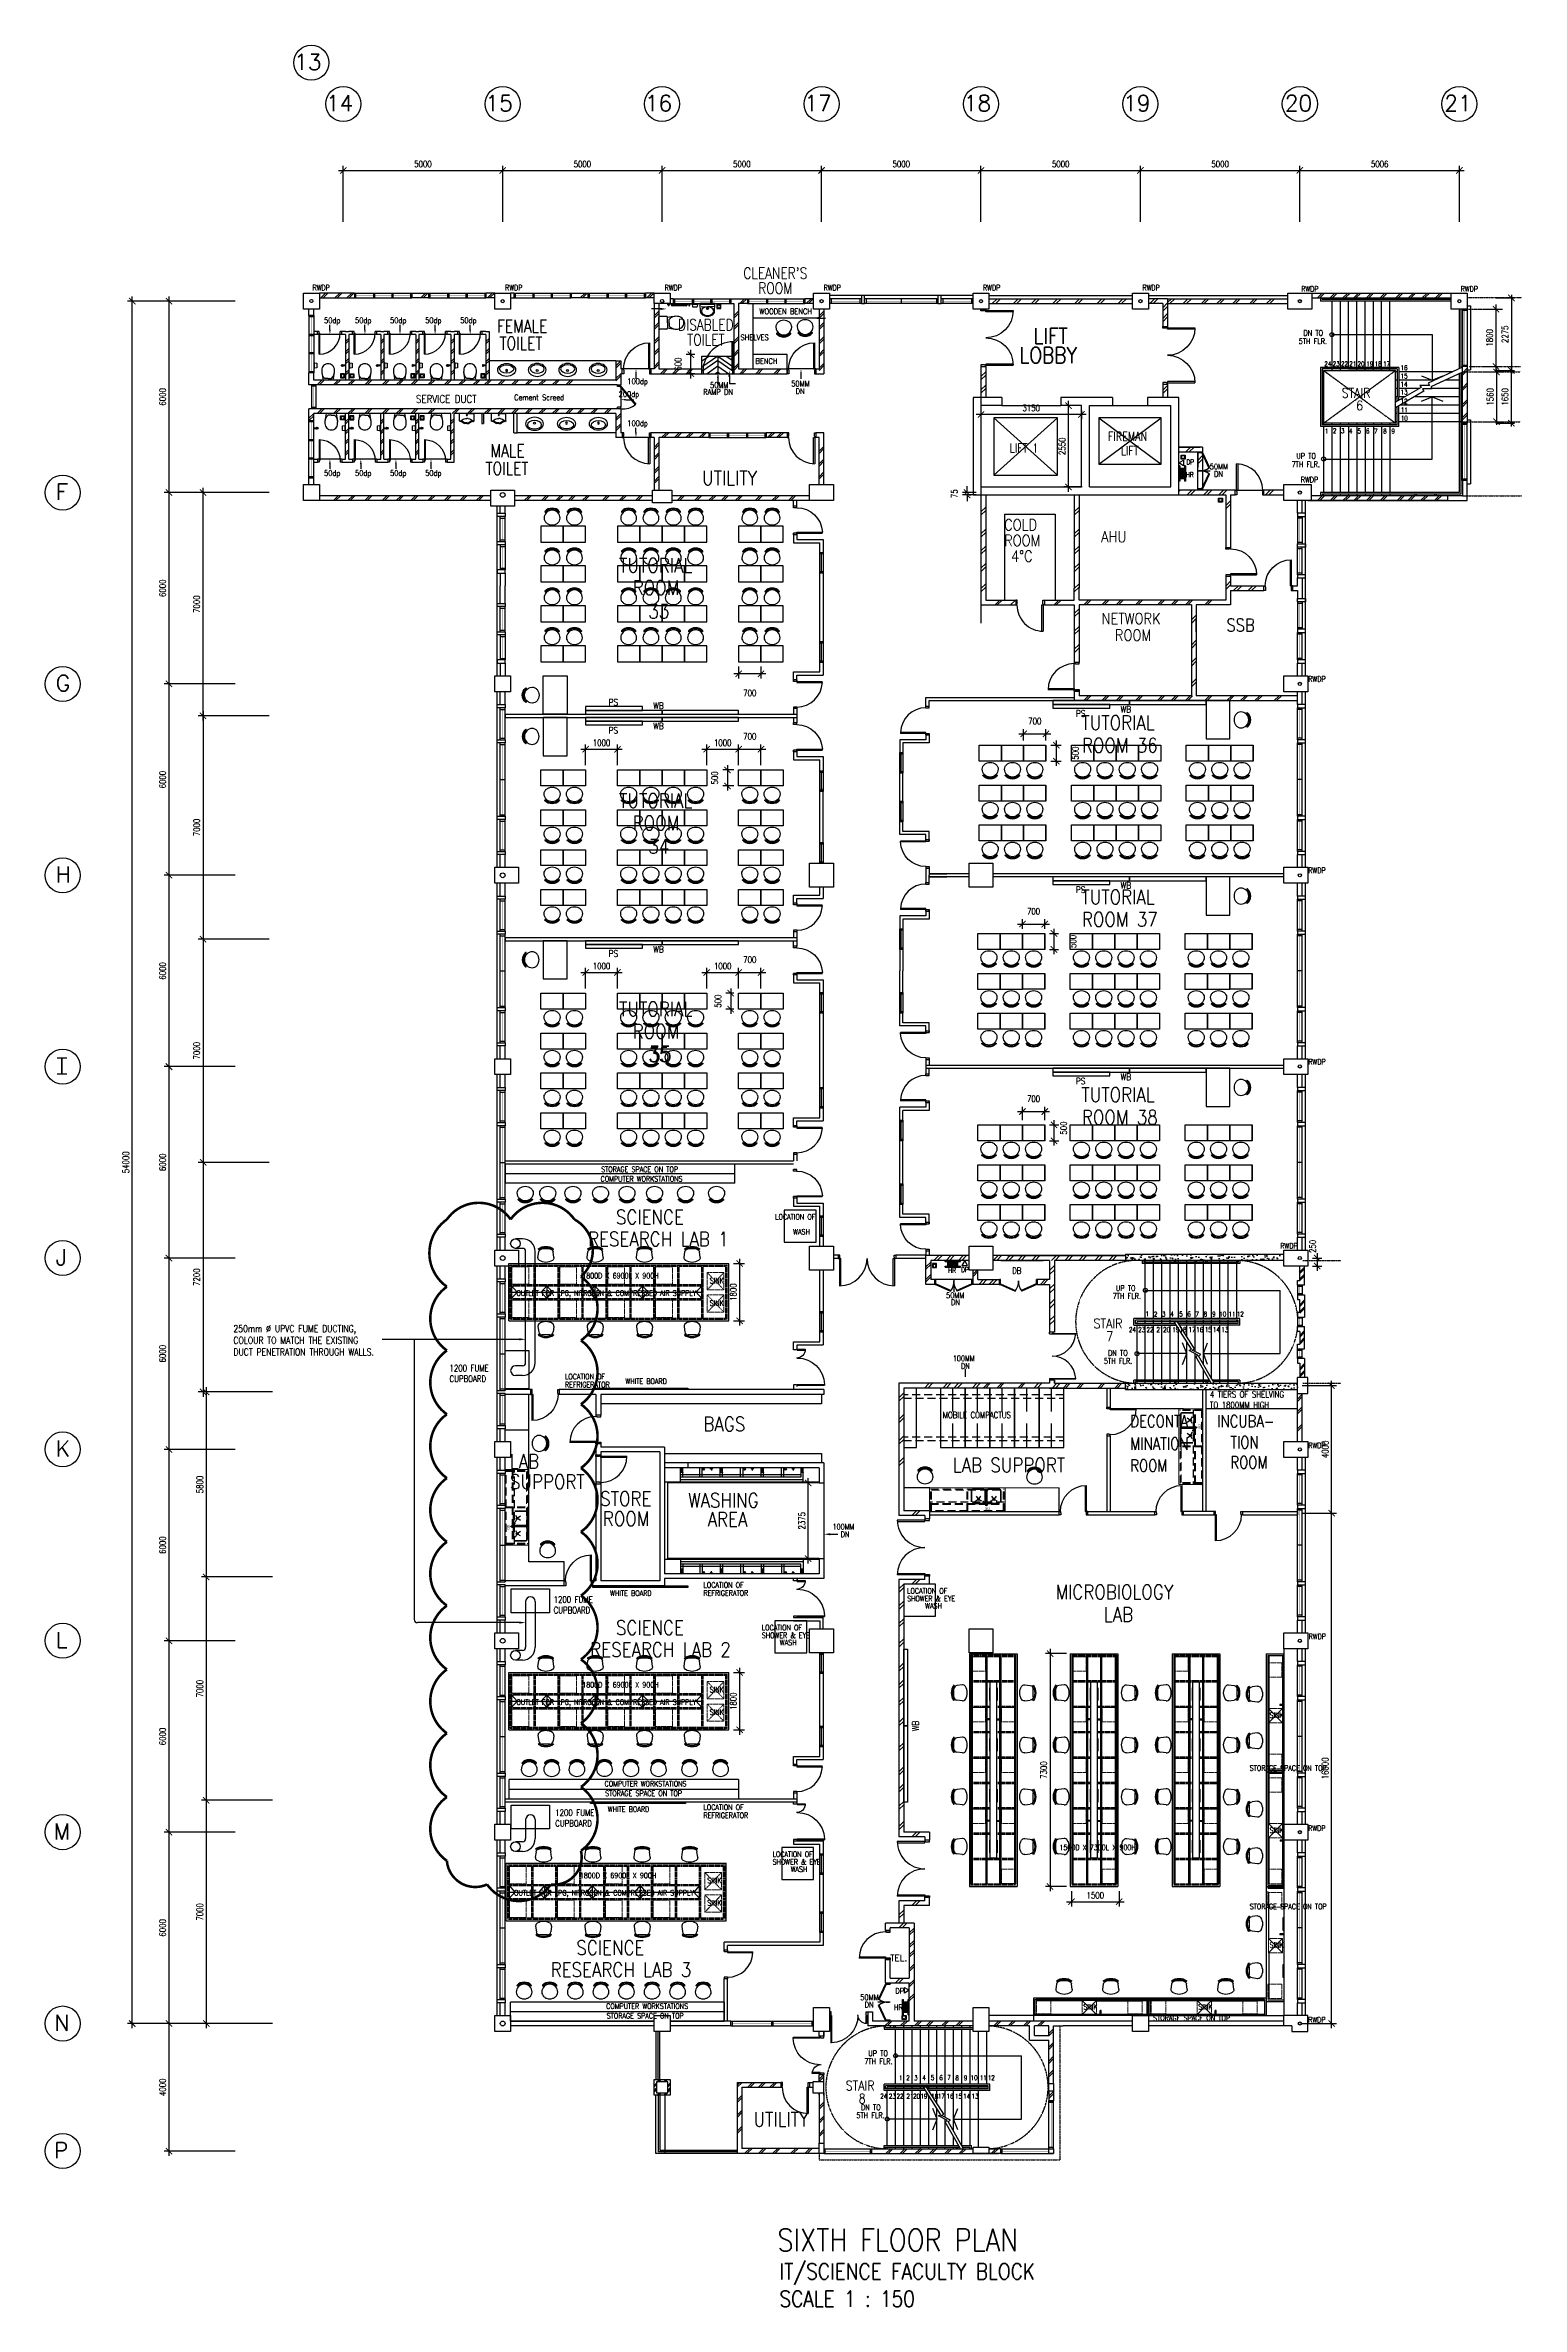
# Model space of a CAD drawing. Extents: x 2687779 to 2997471, y -863049 to -631414.
# Drawn here: x 2742870 to 2789176, y -702488 to -631584 of the extents above; entities that cross this region are included whole.
import ezdxf
from ezdxf.enums import TextEntityAlignment as Align

# ---------------------------------------------------------------- set-up
doc = ezdxf.new("R2010")
doc.units = 0
doc.header["$LTSCALE"] = 10
doc.header["$MEASUREMENT"] = 0
doc.header["$PDMODE"] = 34
for name, pattern in [('DASHED', [0.75, 0.5, -0.25]), ('DASHEDX2', [38.1, 25.4, -12.7]), ('DIVIDE', [1.25, 0.5, -0.25, 0, -0.25, 0, -0.25]), ('HIDDEN', [0.375, 0.25, -0.125]), ('HIDDEN2', [0.1875, 0.125, -0.0625])]:
    doc.linetypes.add(name, pattern=pattern)
doc.layers.get('0').update_dxf_attribs({"linetype": 'CONTINUOUS'})
doc.layers.get('DEFPOINTS').update_dxf_attribs({"linetype": 'CONTINUOUS'})
for name, color, linetype in [('-sprinkler h1', 240, 'CONTINUOUS'), ('BO', 7, 'CONTINUOUS'), ('COL', 3, 'CONTINUOUS'), ('DIM', 7, 'CONTINUOUS'), ('DOOR', 5, 'CONTINUOUS'), ('DR', 7, 'CONTINUOUS'), ('DRAIN', 1, 'CONTINUOUS'), ('DTEXT', 7, 'CONTINUOUS'), ('extension', 1, 'CONTINUOUS'), ('FIT', 5, 'CONTINUOUS'), ('FITT', 5, 'CONTINUOUS'), ('FURN', 1, 'CONTINUOUS'), ('FURN1', 7, 'CONTINUOUS'), ('GRID-T', 7, 'CONTINUOUS'), ('H', 1, 'CONTINUOUS'), ('hatch', 7, 'CONTINUOUS'), ('LINE', 7, 'CONTINUOUS'), ('partition', 7, 'CONTINUOUS'), ('PIPE', 5, 'DIVIDE'), ('PL', 5, 'CONTINUOUS'), ('rail', 1, 'CONTINUOUS'), ('REMOVE', 8, 'HIDDEN2'), ('RISERFUME', 1, 'CONTINUOUS'), ('RWDP', 145, 'CONTINUOUS'), ('SANI', 7, 'CONTINUOUS'), ('stair', 7, 'CONTINUOUS'), ('T25', 7, 'CONTINUOUS'), ('T50', 3, 'CONTINUOUS'), ('TEX', 2, 'CONTINUOUS'), ('TIMBER SKIRT', 1, 'CONTINUOUS'), ('txt', 7, 'CONTINUOUS'), ('WALL', 2, 'CONTINUOUS'), ('WIN', 5, 'CONTINUOUS')]:
    doc.layers.add(name, color=color, linetype=linetype)
doc.layers.get('-sprinkler h1').off()
doc.styles.add('ADEY', font='', dxfattribs={"height": 110})
doc.styles.add('DIMTEXT', font='romans.shx', dxfattribs={"width": 0.8, "height": 400})
doc.styles.add('ROMANS', font='romans.shx', dxfattribs={"width": 0.8, "height": 100})
doc.styles.get("Standard").update_dxf_attribs({"font": 'ROMANS.SHX'})
doc.styles.get('ADEY').set_extended_font_data('Arial Black')
doc.dimstyles.new('STANDARD$0', dxfattribs={"dimscale": 0, "dimtxt": 8, "dimasz": 6, "dimexe": 1, "dimexo": 1, "dimgap": 3, "dimtad": 1, "dimdec": 0, "dimlfac": -1, "dimrnd": 1, "dimzin": 0, "dimdsep": 46, "dimtxsty": 'Standard', "dimcen": 0, "dimclrd": 5, "dimclre": 250, "dimadec": 0, "dimazin": 0, "dimtfac": 1, "dimtdec": 4, "dimtofl": 0, "dimtmove": 0, "dimatfit": 3, "dimfxl": 1, "dimtolj": 1, "dimtzin": 0, "dimarcsym": 0})
pattern_1 = [(95, (712569.4, 145976.45), (275.776, 231.40354), [37.5, -412.5]), (40, (712569.4, 145976.45), (-314.996084, 216.884075), [30, -330]), (145.4514, (712592.4, 145995.73), (-39.219734, 448.28764), [31.870095, -350.571056]), (91.1842, (712498.7, 146047.16), (435.8465, 318.80688), [56.25, -618.75]), (141.6356, (712535, 146073.7), (-13.94951, 674.85584), [47.80514, -525.8565]), (36.1842, (712498.7, 146047.16), (-13.95003, 674.85583), [45, -495]), (66, (712551.73, 146064.83), (353.385786, 68.69124), [37.5, -412.5]), (11, (712551.73, 146064.83), (-170.354297, 342.40422), [30, -330]), (116.4514, (712581.18, 146070.56), (183.03181, 411.09531), [31.870095, -350.571056]), (82.5, (712569.41, 145976.45), (-113.396593, 121.994909), [0, -326, 0, -335, 0, -331.25]), (52.5, (712569.41, 145976.45), (-46.436471, 232.454725), [0, -191, 0, -318.5, 0, -126.25]), (12.5, (712490.57, 145897.6), (196.709084, 180.760381), [0, -125, 0, -390, 0, -517.5]), (2.5, (712455.2, 145862.25), (170.794992, 241.579903), [0, -162.5, 0, -259, 0, -367.5])]

# ---------------------------------------------------------------- blocks, each defined once
blk = doc.blocks.new('FG')
at = {"layer": 'LINE', "linetype": 'Continuous'}
for points in [[(0, 0), (50, 0), (50, 100), (0, 100)], [(600, 0), (650, 0), (650, 100), (600, 100)]]:
    blk.add_lwpolyline(points, close=True, dxfattribs=at)
at = {"layer": 'LINE', "color": 5, "linetype": 'Continuous'}
for points in [[(600, 100), (50, 100)], [(50, 0), (600, 0)]]:
    blk.add_lwpolyline(points, dxfattribs=at)
at = {"layer": 'LINE', "color": 1, "linetype": 'Continuous'}
blk.add_lwpolyline([(50, 50), (600, 50)], dxfattribs=at)
blk = doc.blocks.new('_ARCHTICK')
at = {"color": 0, "linetype": 'ByBlock', "const_width": 0.15}
blk.add_lwpolyline([(-0.5, -0.5), (0.5, 0.5)], dxfattribs=at)
blk = doc.blocks.new('*D377')
at = {"layer": 'DEFPOINTS', "color": 0, "transparency": 16777216}
for p in [(2748975, -639608), (2746751, -645608), (2748975, -645608)]:
    blk.add_point(p, dxfattribs=at)
at = {"layer": 'DIM', "color": 7, "lineweight": -2, "transparency": 16777216}
for p, q in [((2746751, -639458), (2746751, -645758)), ((2748825, -639608), (2746601, -639608)), ((2748825, -645608), (2746601, -645608))]:
    blk.add_line(p, q, dxfattribs=at)
at = {"layer": 'DIM', "color": 7, "lineweight": -2, "transparency": 16777216, "xscale": 200, "yscale": 200, "zscale": 200}
for p, rotation in [((2746751, -639608), 90), ((2746751, -645608), 270)]:
    blk.add_blockref('_ARCHTICK', p, dxfattribs=dict(at, rotation=rotation))
at = {"layer": 'DIM', "color": 7, "transparency": 16777216, "insert": (2746551, -642608), "char_height": 200, "attachment_point": 5, "rotation": 90, "style": 'ROMANS'}
blk.add_mtext('\\A1;6000', dxfattribs=at)
blk = doc.blocks.new('*D378')
at = {"layer": 'DEFPOINTS', "color": 0, "transparency": 16777216}
for p in [(2748975, -645608), (2746751, -651608), (2748975, -651608)]:
    blk.add_point(p, dxfattribs=at)
at = {"layer": 'DIM', "color": 7, "lineweight": -2, "transparency": 16777216}
for p, q in [((2748825, -645608), (2746601, -645608)), ((2746751, -645458), (2746751, -651758)), ((2748825, -651608), (2746601, -651608))]:
    blk.add_line(p, q, dxfattribs=at)
at = {"layer": 'DIM', "color": 7, "lineweight": -2, "transparency": 16777216, "xscale": 200, "yscale": 200, "zscale": 200}
for p, rotation in [((2746751, -645608), 90), ((2746751, -651608), 270)]:
    blk.add_blockref('_ARCHTICK', p, dxfattribs=dict(at, rotation=rotation))
at = {"layer": 'DIM', "color": 7, "transparency": 16777216, "insert": (2746551, -648608), "char_height": 200, "attachment_point": 5, "rotation": 90, "style": 'ROMANS'}
blk.add_mtext('\\A1;6000', dxfattribs=at)
blk = doc.blocks.new('*D379')
at = {"layer": 'DEFPOINTS', "color": 0, "transparency": 16777216}
for p in [(2748975, -651608), (2746751, -657608), (2748975, -657608)]:
    blk.add_point(p, dxfattribs=at)
at = {"layer": 'DIM', "color": 7, "lineweight": -2, "transparency": 16777216}
for p, q in [((2748825, -651608), (2746601, -651608)), ((2746751, -651458), (2746751, -657758)), ((2748825, -657608), (2746601, -657608))]:
    blk.add_line(p, q, dxfattribs=at)
at = {"layer": 'DIM', "color": 7, "lineweight": -2, "transparency": 16777216, "xscale": 200, "yscale": 200, "zscale": 200}
for p, rotation in [((2746751, -651608), 90), ((2746751, -657608), 270)]:
    blk.add_blockref('_ARCHTICK', p, dxfattribs=dict(at, rotation=rotation))
at = {"layer": 'DIM', "color": 7, "transparency": 16777216, "insert": (2746551, -654608), "char_height": 200, "attachment_point": 5, "rotation": 90, "style": 'ROMANS'}
blk.add_mtext('\\A1;6000', dxfattribs=at)
blk = doc.blocks.new('*D380')
at = {"layer": 'DEFPOINTS', "color": 0, "transparency": 16777216}
for p in [(2748975, -657608), (2746751, -663608), (2748975, -663608)]:
    blk.add_point(p, dxfattribs=at)
at = {"layer": 'DIM', "color": 7, "lineweight": -2, "transparency": 16777216}
for p, q in [((2748825, -657608), (2746601, -657608)), ((2746751, -657458), (2746751, -663758)), ((2748825, -663608), (2746601, -663608))]:
    blk.add_line(p, q, dxfattribs=at)
at = {"layer": 'DIM', "color": 7, "lineweight": -2, "transparency": 16777216, "xscale": 200, "yscale": 200, "zscale": 200}
for p, rotation in [((2746751, -657608), 90), ((2746751, -663608), 270)]:
    blk.add_blockref('_ARCHTICK', p, dxfattribs=dict(at, rotation=rotation))
at = {"layer": 'DIM', "color": 7, "transparency": 16777216, "insert": (2746551, -660608), "char_height": 200, "attachment_point": 5, "rotation": 90, "style": 'ROMANS'}
blk.add_mtext('\\A1;6000', dxfattribs=at)
blk = doc.blocks.new('*D381')
at = {"layer": 'DEFPOINTS', "color": 0, "transparency": 16777216}
for p in [(2748975, -663608), (2746751, -669608), (2748975, -669608)]:
    blk.add_point(p, dxfattribs=at)
at = {"layer": 'DIM', "color": 7, "lineweight": -2, "transparency": 16777216}
for p, q in [((2748825, -663608), (2746601, -663608)), ((2746751, -663458), (2746751, -669758)), ((2748825, -669608), (2746601, -669608))]:
    blk.add_line(p, q, dxfattribs=at)
at = {"layer": 'DIM', "color": 7, "lineweight": -2, "transparency": 16777216, "xscale": 200, "yscale": 200, "zscale": 200}
for p, rotation in [((2746751, -663608), 90), ((2746751, -669608), 270)]:
    blk.add_blockref('_ARCHTICK', p, dxfattribs=dict(at, rotation=rotation))
at = {"layer": 'DIM', "color": 7, "transparency": 16777216, "insert": (2746551, -666608), "char_height": 200, "attachment_point": 5, "rotation": 90, "style": 'ROMANS'}
blk.add_mtext('\\A1;6000', dxfattribs=at)
blk = doc.blocks.new('*D382')
at = {"layer": 'DEFPOINTS', "color": 0, "transparency": 16777216}
for p in [(2748975, -669608), (2746751, -675608), (2748975, -675608)]:
    blk.add_point(p, dxfattribs=at)
at = {"layer": 'DIM', "color": 7, "lineweight": -2, "transparency": 16777216}
for p, q in [((2748825, -669608), (2746601, -669608)), ((2746751, -669458), (2746751, -675758)), ((2748825, -675608), (2746601, -675608))]:
    blk.add_line(p, q, dxfattribs=at)
at = {"layer": 'DIM', "color": 7, "lineweight": -2, "transparency": 16777216, "xscale": 200, "yscale": 200, "zscale": 200}
for p, rotation in [((2746751, -669608), 90), ((2746751, -675608), 270)]:
    blk.add_blockref('_ARCHTICK', p, dxfattribs=dict(at, rotation=rotation))
at = {"layer": 'DIM', "color": 7, "transparency": 16777216, "insert": (2746551, -672608), "char_height": 200, "attachment_point": 5, "rotation": 90, "style": 'ROMANS'}
blk.add_mtext('\\A1;6000', dxfattribs=at)
blk = doc.blocks.new('*D383')
at = {"layer": 'DEFPOINTS', "color": 0, "transparency": 16777216}
for p in [(2748975, -675608), (2746751, -681608), (2748975, -681608)]:
    blk.add_point(p, dxfattribs=at)
at = {"layer": 'DIM', "color": 7, "lineweight": -2, "transparency": 16777216}
for p, q in [((2748825, -675608), (2746601, -675608)), ((2746751, -675458), (2746751, -681758)), ((2748825, -681608), (2746601, -681608))]:
    blk.add_line(p, q, dxfattribs=at)
at = {"layer": 'DIM', "color": 7, "lineweight": -2, "transparency": 16777216, "xscale": 200, "yscale": 200, "zscale": 200}
for p, rotation in [((2746751, -675608), 90), ((2746751, -681608), 270)]:
    blk.add_blockref('_ARCHTICK', p, dxfattribs=dict(at, rotation=rotation))
at = {"layer": 'DIM', "color": 7, "transparency": 16777216, "insert": (2746551, -678608), "char_height": 200, "attachment_point": 5, "rotation": 90, "style": 'ROMANS'}
blk.add_mtext('\\A1;6000', dxfattribs=at)
blk = doc.blocks.new('*D384')
at = {"layer": 'DEFPOINTS', "color": 0, "transparency": 16777216}
for p in [(2748975, -681608), (2746751, -687608), (2748975, -687608)]:
    blk.add_point(p, dxfattribs=at)
at = {"layer": 'DIM', "color": 7, "lineweight": -2, "transparency": 16777216}
for p, q in [((2748825, -681608), (2746601, -681608)), ((2746751, -681458), (2746751, -687758)), ((2748825, -687608), (2746601, -687608))]:
    blk.add_line(p, q, dxfattribs=at)
at = {"layer": 'DIM', "color": 7, "lineweight": -2, "transparency": 16777216, "xscale": 200, "yscale": 200, "zscale": 200}
for p, rotation in [((2746751, -681608), 90), ((2746751, -687608), 270)]:
    blk.add_blockref('_ARCHTICK', p, dxfattribs=dict(at, rotation=rotation))
at = {"layer": 'DIM', "color": 7, "transparency": 16777216, "insert": (2746551, -684608), "char_height": 200, "attachment_point": 5, "rotation": 90, "style": 'ROMANS'}
blk.add_mtext('\\A1;6000', dxfattribs=at)
blk = doc.blocks.new('*D385')
at = {"layer": 'DEFPOINTS', "color": 0, "transparency": 16777216}
for p in [(2748975, -687608), (2746751, -693608), (2748975, -693608)]:
    blk.add_point(p, dxfattribs=at)
at = {"layer": 'DIM', "color": 7, "lineweight": -2, "transparency": 16777216}
for p, q in [((2748825, -687608), (2746601, -687608)), ((2746751, -687458), (2746751, -693758)), ((2748825, -693608), (2746601, -693608))]:
    blk.add_line(p, q, dxfattribs=at)
at = {"layer": 'DIM', "color": 7, "lineweight": -2, "transparency": 16777216, "xscale": 200, "yscale": 200, "zscale": 200}
for p, rotation in [((2746751, -687608), 90), ((2746751, -693608), 270)]:
    blk.add_blockref('_ARCHTICK', p, dxfattribs=dict(at, rotation=rotation))
at = {"layer": 'DIM', "color": 7, "transparency": 16777216, "insert": (2746551, -690608), "char_height": 200, "attachment_point": 5, "rotation": 90, "style": 'ROMANS'}
blk.add_mtext('\\A1;6000', dxfattribs=at)
blk = doc.blocks.new('*D386')
at = {"layer": 'DEFPOINTS', "color": 0, "transparency": 16777216}
for p in [(2745597, -639608), (2748661, -639608), (2748661, -693608)]:
    blk.add_point(p, dxfattribs=at)
at = {"layer": 'DIM', "color": 7, "lineweight": -2, "transparency": 16777216}
for p, q in [((2745597, -693758), (2745597, -639458)), ((2748511, -639608), (2745447, -639608)), ((2748511, -693608), (2745447, -693608))]:
    blk.add_line(p, q, dxfattribs=at)
at = {"layer": 'DIM', "color": 7, "lineweight": -2, "transparency": 16777216, "xscale": 200, "yscale": 200, "zscale": 200}
for p, rotation in [((2745597, -639608), 90), ((2745597, -693608), 270)]:
    blk.add_blockref('_ARCHTICK', p, dxfattribs=dict(at, rotation=rotation))
at = {"layer": 'DIM', "color": 7, "transparency": 16777216, "insert": (2745397, -666608), "char_height": 200, "attachment_point": 5, "rotation": 90, "style": 'ROMANS'}
blk.add_mtext('\\A1;54000', dxfattribs=at)
blk = doc.blocks.new('*D387')
at = {"layer": 'DEFPOINTS', "color": 0, "transparency": 16777216}
for p in [(2748975, -693608), (2746751, -697608), (2748975, -697608)]:
    blk.add_point(p, dxfattribs=at)
at = {"layer": 'DIM', "color": 7, "lineweight": -2, "transparency": 16777216}
for p, q in [((2748825, -693608), (2746601, -693608)), ((2746751, -693458), (2746751, -697758)), ((2748825, -697608), (2746601, -697608))]:
    blk.add_line(p, q, dxfattribs=at)
at = {"layer": 'DIM', "color": 7, "lineweight": -2, "transparency": 16777216, "xscale": 200, "yscale": 200, "zscale": 200}
for p, rotation in [((2746751, -693608), 90), ((2746751, -697608), 270)]:
    blk.add_blockref('_ARCHTICK', p, dxfattribs=dict(at, rotation=rotation))
at = {"layer": 'DIM', "color": 7, "transparency": 16777216, "insert": (2746551, -695608), "char_height": 200, "attachment_point": 5, "rotation": 90, "style": 'ROMANS'}
blk.add_mtext('\\A1;4000', dxfattribs=at)
blk = doc.blocks.new('DR-1800-B')
at = {"layer": 'DR'}
for p, q in [((-50, 0), (0, 0)), ((0, 0), (0, -150)), ((-1800, 0), (-1800, -150)), ((-1750, 0), (-1800, 0)), ((-1800, -150), (-1760, -150)), ((-1760, -150), (-1760, -110)), ((-1760, -110), (-1750, -110)), ((-1760, -150), (-1760, -1010)), ((-1720, -150), (-1760, -150)), ((-1750, -110), (-1750, 0)), ((-1720, -1009), (-1720, -150)), ((-80, -1009), (-80, -150)), ((-80, -150), (-40, -150)), ((-50, -110), (-50, 0)), ((-40, -110), (-50, -110)), ((-40, -150), (-40, -110)), ((-40, -150), (-40, -1010)), ((0, -150), (-40, -150))]:
    blk.add_line(p, q, dxfattribs=at)
for centre, start, end in [((-1760, -150), 270, 0), ((-40, -150), 180.00007, 270)]:
    blk.add_arc(centre, 860, start, end, dxfattribs=at)
blk = doc.blocks.new('*D388')
at = {"layer": 'DEFPOINTS', "color": 0, "transparency": 16777216}
for p in [(2750143, -686608), (2747919, -693608), (2750143, -693608)]:
    blk.add_point(p, dxfattribs=at)
at = {"layer": 'DIM', "color": 7, "lineweight": -2, "transparency": 16777216}
for p, q in [((2749993, -686608), (2747769, -686608)), ((2747919, -686458), (2747919, -693758)), ((2749993, -693608), (2747769, -693608))]:
    blk.add_line(p, q, dxfattribs=at)
at = {"layer": 'DIM', "color": 7, "lineweight": -2, "transparency": 16777216, "xscale": 200, "yscale": 200, "zscale": 200}
for p, rotation in [((2747919, -686608), 90), ((2747919, -693608), 270)]:
    blk.add_blockref('_ARCHTICK', p, dxfattribs=dict(at, rotation=rotation))
at = {"layer": 'DIM', "color": 7, "transparency": 16777216, "insert": (2747719, -690108), "char_height": 200, "attachment_point": 5, "rotation": 90, "style": 'ROMANS'}
blk.add_mtext('\\A1;7000', dxfattribs=at)
blk = doc.blocks.new('*D389')
at = {"layer": 'DEFPOINTS', "color": 0, "transparency": 16777216}
for p in [(2750043, -666608), (2747819, -673808), (2750043, -673808)]:
    blk.add_point(p, dxfattribs=at)
at = {"layer": 'DIM', "color": 7, "lineweight": -2, "transparency": 16777216}
for p, q in [((2747819, -666458), (2747819, -673958)), ((2749893, -666608), (2747669, -666608)), ((2749893, -673808), (2747669, -673808))]:
    blk.add_line(p, q, dxfattribs=at)
at = {"layer": 'DIM', "color": 7, "lineweight": -2, "transparency": 16777216, "xscale": 200, "yscale": 200, "zscale": 200}
for p, rotation in [((2747819, -666608), 90), ((2747819, -673808), 270)]:
    blk.add_blockref('_ARCHTICK', p, dxfattribs=dict(at, rotation=rotation))
at = {"layer": 'DIM', "color": 7, "transparency": 16777216, "insert": (2747619, -670208), "char_height": 200, "attachment_point": 5, "rotation": 90, "style": 'ROMANS'}
blk.add_mtext('\\A1;7200', dxfattribs=at)
blk = doc.blocks.new('*D390')
at = {"layer": 'DEFPOINTS', "color": 0, "transparency": 16777216}
for p in [(2757216, -635510), (2752216, -637271), (2757216, -637271)]:
    blk.add_point(p, dxfattribs=at)
at = {"layer": 'DIM', "color": 7, "lineweight": -2, "transparency": 16777216}
for p, q in [((2752066, -635510), (2757366, -635510)), ((2752216, -637121), (2752216, -635360)), ((2757216, -637121), (2757216, -635360))]:
    blk.add_line(p, q, dxfattribs=at)
at = {"layer": 'DIM', "color": 7, "lineweight": -2, "transparency": 16777216, "xscale": 200, "yscale": 200, "zscale": 200, "rotation": 180}
blk.add_blockref('_ARCHTICK', (2752216, -635510), dxfattribs=at)
at = {"layer": 'DIM', "color": 7, "lineweight": -2, "transparency": 16777216, "xscale": 200, "yscale": 200, "zscale": 200}
blk.add_blockref('_ARCHTICK', (2757216, -635510), dxfattribs=at)
at = {"layer": 'DIM', "color": 7, "transparency": 16777216, "insert": (2754716, -635310), "char_height": 200, "attachment_point": 5, "style": 'ROMANS'}
blk.add_mtext('\\A1;5000', dxfattribs=at)
blk = doc.blocks.new('*D391')
at = {"layer": 'DEFPOINTS', "color": 0, "transparency": 16777216}
for p in [(2762216, -635510), (2757216, -637271), (2762216, -637271)]:
    blk.add_point(p, dxfattribs=at)
at = {"layer": 'DIM', "color": 7, "lineweight": -2, "transparency": 16777216}
for p, q in [((2757066, -635510), (2762366, -635510)), ((2757216, -637121), (2757216, -635360)), ((2762216, -637121), (2762216, -635360))]:
    blk.add_line(p, q, dxfattribs=at)
at = {"layer": 'DIM', "color": 7, "lineweight": -2, "transparency": 16777216, "xscale": 200, "yscale": 200, "zscale": 200, "rotation": 180}
blk.add_blockref('_ARCHTICK', (2757216, -635510), dxfattribs=at)
at = {"layer": 'DIM', "color": 7, "lineweight": -2, "transparency": 16777216, "xscale": 200, "yscale": 200, "zscale": 200}
blk.add_blockref('_ARCHTICK', (2762216, -635510), dxfattribs=at)
at = {"layer": 'DIM', "color": 7, "transparency": 16777216, "insert": (2759716, -635310), "char_height": 200, "attachment_point": 5, "style": 'ROMANS'}
blk.add_mtext('\\A1;5000', dxfattribs=at)
blk = doc.blocks.new('*D392')
at = {"layer": 'DEFPOINTS', "color": 0, "transparency": 16777216}
for p in [(2767216, -635510), (2762216, -637271), (2767216, -637271)]:
    blk.add_point(p, dxfattribs=at)
at = {"layer": 'DIM', "color": 7, "lineweight": -2, "transparency": 16777216}
for p, q in [((2762066, -635510), (2767366, -635510)), ((2762216, -637121), (2762216, -635360)), ((2767216, -637121), (2767216, -635360))]:
    blk.add_line(p, q, dxfattribs=at)
at = {"layer": 'DIM', "color": 7, "lineweight": -2, "transparency": 16777216, "xscale": 200, "yscale": 200, "zscale": 200, "rotation": 180}
blk.add_blockref('_ARCHTICK', (2762216, -635510), dxfattribs=at)
at = {"layer": 'DIM', "color": 7, "lineweight": -2, "transparency": 16777216, "xscale": 200, "yscale": 200, "zscale": 200}
blk.add_blockref('_ARCHTICK', (2767216, -635510), dxfattribs=at)
at = {"layer": 'DIM', "color": 7, "transparency": 16777216, "insert": (2764716, -635310), "char_height": 200, "attachment_point": 5, "style": 'ROMANS'}
blk.add_mtext('\\A1;5000', dxfattribs=at)
blk = doc.blocks.new('*D393')
at = {"layer": 'DEFPOINTS', "color": 0, "transparency": 16777216}
for p in [(2772216, -635510), (2767216, -637271), (2772216, -637271)]:
    blk.add_point(p, dxfattribs=at)
at = {"layer": 'DIM', "color": 7, "lineweight": -2, "transparency": 16777216}
for p, q in [((2767066, -635510), (2772366, -635510)), ((2767216, -637121), (2767216, -635360)), ((2772216, -637121), (2772216, -635360))]:
    blk.add_line(p, q, dxfattribs=at)
at = {"layer": 'DIM', "color": 7, "lineweight": -2, "transparency": 16777216, "xscale": 200, "yscale": 200, "zscale": 200, "rotation": 180}
blk.add_blockref('_ARCHTICK', (2767216, -635510), dxfattribs=at)
at = {"layer": 'DIM', "color": 7, "lineweight": -2, "transparency": 16777216, "xscale": 200, "yscale": 200, "zscale": 200}
blk.add_blockref('_ARCHTICK', (2772216, -635510), dxfattribs=at)
at = {"layer": 'DIM', "color": 7, "transparency": 16777216, "insert": (2769716, -635310), "char_height": 200, "attachment_point": 5, "style": 'ROMANS'}
blk.add_mtext('\\A1;5000', dxfattribs=at)
blk = doc.blocks.new('*D394')
at = {"layer": 'DEFPOINTS', "color": 0, "transparency": 16777216}
for p in [(2777216, -635510), (2772216, -637271), (2777216, -637271)]:
    blk.add_point(p, dxfattribs=at)
at = {"layer": 'DIM', "color": 7, "lineweight": -2, "transparency": 16777216}
for p, q in [((2772066, -635510), (2777366, -635510)), ((2772216, -637121), (2772216, -635360)), ((2777216, -637121), (2777216, -635360))]:
    blk.add_line(p, q, dxfattribs=at)
at = {"layer": 'DIM', "color": 7, "lineweight": -2, "transparency": 16777216, "xscale": 200, "yscale": 200, "zscale": 200, "rotation": 180}
blk.add_blockref('_ARCHTICK', (2772216, -635510), dxfattribs=at)
at = {"layer": 'DIM', "color": 7, "lineweight": -2, "transparency": 16777216, "xscale": 200, "yscale": 200, "zscale": 200}
blk.add_blockref('_ARCHTICK', (2777216, -635510), dxfattribs=at)
at = {"layer": 'DIM', "color": 7, "transparency": 16777216, "insert": (2774716, -635310), "char_height": 200, "attachment_point": 5, "style": 'ROMANS'}
blk.add_mtext('\\A1;5000', dxfattribs=at)
blk = doc.blocks.new('*D395')
at = {"layer": 'DEFPOINTS', "color": 0, "transparency": 16777216}
for p in [(2782216, -635510), (2777216, -637271), (2782216, -637271)]:
    blk.add_point(p, dxfattribs=at)
at = {"layer": 'DIM', "color": 7, "lineweight": -2, "transparency": 16777216}
for p, q in [((2777066, -635510), (2782366, -635510)), ((2777216, -637121), (2777216, -635360)), ((2782216, -637121), (2782216, -635360))]:
    blk.add_line(p, q, dxfattribs=at)
at = {"layer": 'DIM', "color": 7, "lineweight": -2, "transparency": 16777216, "xscale": 200, "yscale": 200, "zscale": 200, "rotation": 180}
blk.add_blockref('_ARCHTICK', (2777216, -635510), dxfattribs=at)
at = {"layer": 'DIM', "color": 7, "lineweight": -2, "transparency": 16777216, "xscale": 200, "yscale": 200, "zscale": 200}
blk.add_blockref('_ARCHTICK', (2782216, -635510), dxfattribs=at)
at = {"layer": 'DIM', "color": 7, "transparency": 16777216, "insert": (2779716, -635310), "char_height": 200, "attachment_point": 5, "style": 'ROMANS'}
blk.add_mtext('\\A1;5000', dxfattribs=at)
blk = doc.blocks.new('*D396')
at = {"layer": 'DEFPOINTS', "color": 0, "transparency": 16777216}
for p in [(2787222, -635510), (2782216, -637271), (2787222, -637271)]:
    blk.add_point(p, dxfattribs=at)
at = {"layer": 'DIM', "color": 7, "lineweight": -2, "transparency": 16777216}
for p, q in [((2782066, -635510), (2787372, -635510)), ((2782216, -637121), (2782216, -635360)), ((2787222, -637121), (2787222, -635360))]:
    blk.add_line(p, q, dxfattribs=at)
at = {"layer": 'DIM', "color": 7, "lineweight": -2, "transparency": 16777216, "xscale": 200, "yscale": 200, "zscale": 200, "rotation": 180}
blk.add_blockref('_ARCHTICK', (2782216, -635510), dxfattribs=at)
at = {"layer": 'DIM', "color": 7, "lineweight": -2, "transparency": 16777216, "xscale": 200, "yscale": 200, "zscale": 200}
blk.add_blockref('_ARCHTICK', (2787222, -635510), dxfattribs=at)
at = {"layer": 'DIM', "color": 7, "transparency": 16777216, "insert": (2784719, -635310), "char_height": 200, "attachment_point": 5, "style": 'ROMANS'}
blk.add_mtext('\\A1;5006', dxfattribs=at)
blk = doc.blocks.new('D900')
at = {"layer": 'DOOR', "color": 7}
for p, q in [((50, 100), (50, 899)), ((80, 899), (50, 899)), ((80, 100), (80, 899)), ((0, 100), (0, 0)), ((0, 100), (50, 100)), ((0, 0), (50, 0)), ((50, 100), (50, 0)), ((50, 100), (80, 100)), ((850, 100), (850, 0)), ((850, 100), (900, 100)), ((850, 0), (900, 0)), ((900, 100), (900, 0))]:
    blk.add_line(p, q, dxfattribs=at)
blk.add_arc((50, 100), 800, 0, 87.8509, dxfattribs=at)
blk = doc.blocks.new('100FT')
at = {"layer": 'PIPE', "linetype": 'Continuous'}
blk.add_circle((0, 0), 50, dxfattribs=at)
blk = doc.blocks.new('A$C7CE3714C')
at = {"layer": 'FIT'}
blk.add_lwpolyline([(0, 0), (126, 0), (126, 126), (0, 126)], close=True, dxfattribs=at)
at = {"layer": 'FIT', "xscale": -1}
blk.add_blockref('100FT', (63, 66), dxfattribs=at)
blk = doc.blocks.new('DR-900-B')
at = {"layer": 'DR'}
for p, q in [((0, 900), (-150, 900)), ((-150, 900), (-150, 860)), ((-150, 860), (-110, 860)), ((-110, 860), (-110, 850)), ((-110, 850), (0, 850)), ((0, 850), (0, 900)), ((-150, 40), (-970, 40)), ((-969, 80), (-150, 80)), ((-150, 80), (-150, 40)), ((-150, 40), (-110, 40)), ((-150, 0), (-150, 40)), ((0, 0), (-150, 0)), ((-110, 50), (0, 50)), ((-110, 40), (-110, 50)), ((0, 50), (0, 0))]:
    blk.add_line(p, q, dxfattribs=at)
blk.add_arc((-150, 40), 820, 90, 180, dxfattribs=at)
blk = doc.blocks.new('ELLIPSE')
blk.add_circle((0.5, 0.5), 0.5)
blk = doc.blocks.new('BASIN-01')
blk.add_circle((0, 0), 30.3)
for p, xscale, yscale, zscale in [((279, -221), -559.6811780125836, 404.3346891934725, 559.6811780125837), ((220, -179), -444.6356025322193, 259.9294430529471, 444.6356025322195)]:
    blk.add_blockref('ELLIPSE', p, dxfattribs=dict(xscale=xscale, yscale=yscale, zscale=zscale))
blk = doc.blocks.new('UR')
at = {"color": 7}
for p, q in [((0, 157), (-227, 157)), ((-227, -68), (-227, 157)), ((-43, 0), (0, 0)), ((0, 157), (228, 157)), ((43, 0), (0, 0)), ((228, -68), (228, 157)), ((-190, -88), (-207, -88)), ((-179, -83), (-68, -152)), ((-172, -59), (-58, -131)), ((0, -153), (-68, -153)), ((0, -131), (-58, -131)), ((0, -131), (58, -131)), ((0, -153), (68, -153)), ((172, -59), (58, -131)), ((179, -83), (68, -152)), ((190, -88), (208, -88))]:
    blk.add_line(p, q, dxfattribs=at)
blk.add_circle((-1, 111), 16.9, dxfattribs=at)
for centre, radius, start, end in [((-42, -174), 175, 90.22098, 139.26228), ((42, -174), 175, 40.73772, 89.77902), ((-207, -68), 20, 180, 270), ((-194, -70), 18.3, 252.6976, 328.52014), ((-115, -86), 64.8, 158.20448, 175.53503), ((115, -86), 64.8, 4.46497, 21.79552), ((194, -70), 18.3, 211.47986, 287.3024), ((208, -68), 20, 270, 0)]:
    blk.add_arc(centre, radius, start, end, dxfattribs=at)
blk = doc.blocks.new('WC-CAP-P')
for p, q in [((-84, 0), (-254, 0)), ((-85, 0), (85, 0)), ((-284, -240), (-284, -30)), ((-274, -318), (-274, -318)), ((-84, -270), (-254, -270)), ((-84, -318), (-190, -318)), ((-85, -270), (85, -270)), ((-85, -318), (21, -318)), ((105, -318), (105, -318)), ((115, -240), (115, -30))]:
    blk.add_line(p, q)
for centre, radius, start, end in [((10, -540), 297, 131.76878, 188.34412), ((-254, -30), 30, 90, 180), ((-254, -240), 30, 180, 270), ((23685, -4344), 24274, 170.33681, 170.89893), ((-86, -585), 197, 179.51694, 271.02679), ((-83, -585), 197, 268.97321, 0.48306), ((-179, -540), 297, 351.65588, 48.23122), ((-23854, -4344), 24274, 9.10107, 9.66319), ((85, -30), 30, 0, 90), ((85, -240), 30, 270, 0)]:
    blk.add_arc(centre, radius, start, end)
blk = doc.blocks.new('*D397')
at = {"layer": 'DEFPOINTS', "color": 0, "transparency": 16777216}
for p in [(2763118, -641283), (2763391, -641283), (2763391, -641883)]:
    blk.add_point(p, dxfattribs=at)
at = {"layer": 'DIM', "color": 7, "lineweight": -2, "transparency": 16777216}
for p, q in [((2763241, -641283), (2762968, -641283)), ((2763118, -642033), (2763118, -641133)), ((2763241, -641883), (2762968, -641883))]:
    blk.add_line(p, q, dxfattribs=at)
at = {"layer": 'DIM', "color": 7, "lineweight": -2, "transparency": 16777216, "xscale": 200, "yscale": 200, "zscale": 200}
for p, rotation in [((2763118, -641283), 90), ((2763118, -641883), 270)]:
    blk.add_blockref('_ARCHTICK', p, dxfattribs=dict(at, rotation=rotation))
at = {"layer": 'DIM', "color": 7, "transparency": 16777216, "insert": (2762718, -641583), "char_height": 200, "attachment_point": 5, "rotation": 90, "style": 'ROMANS'}
blk.add_mtext('\\A1;600', dxfattribs=at)
blk = doc.blocks.new('P', base_point=(9.169, 7.42))
for radius in [0.0407, 0.0315]:
    blk.add_circle((9.166, 7.418), radius)
blk = doc.blocks.new('BASIN-2')
for p, q in [((310, 0), (-310, 0)), ((-295, -314), (-310, 0)), ((-273, -104), (0, -114)), ((273, -104), (0, -114)), ((295, -314), (310, 0))]:
    blk.add_line(p, q)
for centre, radius, start, end in [((-163, -315), 132, 179.49571, 205.01035), ((-102, -268), 208, 209.5959, 236.4372), ((-23, -400), 294, 122.15738, 135.58726), ((-7, -98), 402, 238.60271, 271.03629), ((-176, -156), 5.79, 327.23155, 125.54576), ((7, -98), 402, 268.96371, 301.39729), ((176, -156), 5.79, 54.45424, 212.76845), ((23, -400), 294, 44.41274, 57.84262), ((102, -268), 208, 303.5628, 330.4041), ((163, -315), 132, 334.98965, 0.50429)]:
    blk.add_arc(centre, radius, start, end)
for name, p, xscale, yscale, zscale in [('ELLIPSE', (261, -473), -521.326566894229, 358.7639225105095, 521.3265668942295), ('P', (0, -180), 1000, 1000, 1000)]:
    blk.add_blockref(name, p, dxfattribs=dict(xscale=xscale, yscale=yscale, zscale=zscale))
blk = doc.blocks.new('*D398')
at = {"layer": 'DEFPOINTS', "color": 0, "transparency": 16777216}
for p in [(2750043, -652608), (2747819, -659608), (2750043, -659608)]:
    blk.add_point(p, dxfattribs=at)
at = {"layer": 'DIM', "color": 7, "lineweight": -2, "transparency": 16777216}
for p, q in [((2749893, -652608), (2747669, -652608)), ((2747819, -652458), (2747819, -659758)), ((2749893, -659608), (2747669, -659608))]:
    blk.add_line(p, q, dxfattribs=at)
at = {"layer": 'DIM', "color": 7, "lineweight": -2, "transparency": 16777216, "xscale": 200, "yscale": 200, "zscale": 200}
for p, rotation in [((2747819, -652608), 90), ((2747819, -659608), 270)]:
    blk.add_blockref('_ARCHTICK', p, dxfattribs=dict(at, rotation=rotation))
at = {"layer": 'DIM', "color": 7, "transparency": 16777216, "insert": (2747619, -656108), "char_height": 200, "attachment_point": 5, "rotation": 90, "style": 'ROMANS'}
blk.add_mtext('\\A1;7000', dxfattribs=at)
blk = doc.blocks.new('*D399')
at = {"layer": 'DEFPOINTS', "color": 0, "transparency": 16777216}
for p in [(2750043, -659608), (2747819, -666608), (2750043, -666608)]:
    blk.add_point(p, dxfattribs=at)
at = {"layer": 'DIM', "color": 7, "lineweight": -2, "transparency": 16777216}
for p, q in [((2749893, -659608), (2747669, -659608)), ((2747819, -659458), (2747819, -666758)), ((2749893, -666608), (2747669, -666608))]:
    blk.add_line(p, q, dxfattribs=at)
at = {"layer": 'DIM', "color": 7, "lineweight": -2, "transparency": 16777216, "xscale": 200, "yscale": 200, "zscale": 200}
for p, rotation in [((2747819, -659608), 90), ((2747819, -666608), 270)]:
    blk.add_blockref('_ARCHTICK', p, dxfattribs=dict(at, rotation=rotation))
at = {"layer": 'DIM', "color": 7, "transparency": 16777216, "insert": (2747619, -663108), "char_height": 200, "attachment_point": 5, "rotation": 90, "style": 'ROMANS'}
blk.add_mtext('\\A1;7000', dxfattribs=at)
blk = doc.blocks.new('*D400')
at = {"layer": 'DEFPOINTS', "color": 0, "transparency": 16777216}
for p in [(2747819, -645608), (2750043, -645608), (2750043, -652608)]:
    blk.add_point(p, dxfattribs=at)
at = {"layer": 'DIM', "color": 7, "lineweight": -2, "transparency": 16777216}
for p, q in [((2749893, -645608), (2747669, -645608)), ((2747819, -652758), (2747819, -645458)), ((2749893, -652608), (2747669, -652608))]:
    blk.add_line(p, q, dxfattribs=at)
at = {"layer": 'DIM', "color": 7, "lineweight": -2, "transparency": 16777216, "xscale": 200, "yscale": 200, "zscale": 200}
for p, rotation in [((2747819, -645608), 90), ((2747819, -652608), 270)]:
    blk.add_blockref('_ARCHTICK', p, dxfattribs=dict(at, rotation=rotation))
at = {"layer": 'DIM', "color": 7, "transparency": 16777216, "insert": (2747619, -649108), "char_height": 200, "attachment_point": 5, "rotation": 90, "style": 'ROMANS'}
blk.add_mtext('\\A1;7000', dxfattribs=at)
blk = doc.blocks.new('D1200')
at = {"layer": 'DR', "color": 7}
for p, q in [((37, 115), (37, 965)), ((62, 115), (62, 965)), ((0, 115), (37, 115)), ((37, 115), (37, 90)), ((62, 115), (37, 115)), ((37, 90), (50, 90)), ((50, 90), (50, 0)), ((1138, 115), (1138, 364)), ((1138, 115), (1163, 115)), ((1150, 90), (1150, 0)), ((1150, 90), (1163, 90)), ((1163, 115), (1163, 365)), ((1163, 115), (1163, 90)), ((1163, 115), (1200, 115))]:
    blk.add_line(p, q, dxfattribs=at)
blk.add_arc((1163, 90), 275, 90, 180, dxfattribs=at)
at = {"layer": 'WIN', "color": 7}
for p, q in [((62, 965), (37, 965)), ((62, 965), (62, 965)), ((50, 0), (0, 0)), ((1150, 0), (1200, 0))]:
    blk.add_line(p, q, dxfattribs=at)
blk.add_arc((50, 125), 840, 359.3227, 89.14705, dxfattribs=at)
blk = doc.blocks.new('*D450')
at = {"layer": 'DEFPOINTS', "color": 0, "linetype": 'Continuous', "transparency": 16777216}
for p in [(2782141, -673608), (2783210, -673608), (2782141, -677608)]:
    blk.add_point(p, dxfattribs=at)
at = {"layer": 'hatch', "color": 7, "linetype": 'Continuous', "lineweight": -2, "transparency": 16777216}
for p, q in [((2783210, -677758), (2783210, -673458)), ((2782291, -673608), (2783360, -673608)), ((2782291, -677608), (2783360, -677608))]:
    blk.add_line(p, q, dxfattribs=at)
at = {"layer": 'hatch', "color": 7, "linetype": 'Continuous', "lineweight": -2, "transparency": 16777216, "xscale": 200, "yscale": 200, "zscale": 200}
for p, rotation in [((2783210, -673608), 90), ((2783210, -677608), 270)]:
    blk.add_blockref('_ARCHTICK', p, dxfattribs=dict(at, rotation=rotation))
at = {"layer": 'hatch', "color": 7, "linetype": 'Continuous', "transparency": 16777216, "insert": (2783010, -675608), "char_height": 200, "attachment_point": 5, "rotation": 90, "style": 'ROMANS'}
blk.add_mtext('\\A1;4000', dxfattribs=at)
blk = doc.blocks.new('d900-1b1')
at = {"layer": 'DR'}
for p, q in [((40, 100), (40, 920)), ((80, 919), (80, 100)), ((0, 0), (0, 100)), ((0, 100), (40, 100)), ((50, 0), (0, 0)), ((80, 100), (40, 100)), ((40, 100), (40, 60)), ((40, 60), (50, 60)), ((50, 60), (50, 0)), ((860, 60), (850, 60)), ((850, 60), (850, 0)), ((850, 0), (900, 0)), ((860, 100), (860, 60)), ((900, 100), (860, 100)), ((900, 0), (900, 100))]:
    blk.add_line(p, q, dxfattribs=at)
blk.add_arc((40, 100), 820, 0, 90, dxfattribs=at)
blk = doc.blocks.new('*D401')
at = {"layer": 'DEFPOINTS', "color": 0, "linetype": 'Continuous', "transparency": 16777216}
for p in [(2782141, -677608), (2783210, -677608), (2782141, -693608)]:
    blk.add_point(p, dxfattribs=at)
at = {"layer": 'hatch', "color": 7, "linetype": 'Continuous', "lineweight": -2, "transparency": 16777216}
for p, q in [((2782291, -677608), (2783360, -677608)), ((2783210, -693758), (2783210, -677458)), ((2782291, -693608), (2783360, -693608))]:
    blk.add_line(p, q, dxfattribs=at)
at = {"layer": 'hatch', "color": 7, "linetype": 'Continuous', "lineweight": -2, "transparency": 16777216, "xscale": 200, "yscale": 200, "zscale": 200}
for p, rotation in [((2783210, -677608), 90), ((2783210, -693608), 270)]:
    blk.add_blockref('_ARCHTICK', p, dxfattribs=dict(at, rotation=rotation))
at = {"layer": 'hatch', "color": 7, "linetype": 'Continuous', "transparency": 16777216, "insert": (2783010, -685608), "char_height": 200, "attachment_point": 5, "rotation": 90, "style": 'ROMANS'}
blk.add_mtext('\\A1;16000', dxfattribs=at)
blk = doc.blocks.new('*D402')
at = {"layer": 'DEFPOINTS', "color": 0, "transparency": 16777216}
for p in [(2750143, -679608), (2747919, -686608), (2750143, -686608)]:
    blk.add_point(p, dxfattribs=at)
at = {"layer": 'DIM', "color": 7, "lineweight": -2, "transparency": 16777216}
for p, q in [((2749993, -679608), (2747769, -679608)), ((2747919, -679458), (2747919, -686758)), ((2749993, -686608), (2747769, -686608))]:
    blk.add_line(p, q, dxfattribs=at)
at = {"layer": 'DIM', "color": 7, "lineweight": -2, "transparency": 16777216, "xscale": 200, "yscale": 200, "zscale": 200}
for p, rotation in [((2747919, -679608), 90), ((2747919, -686608), 270)]:
    blk.add_blockref('_ARCHTICK', p, dxfattribs=dict(at, rotation=rotation))
at = {"layer": 'DIM', "color": 7, "transparency": 16777216, "insert": (2747719, -683108), "char_height": 200, "attachment_point": 5, "rotation": 90, "style": 'ROMANS'}
blk.add_mtext('\\A1;7000', dxfattribs=at)
blk = doc.blocks.new('*D403')
at = {"layer": 'DEFPOINTS', "color": 0, "transparency": 16777216}
for p in [(2750143, -673808), (2747919, -679608), (2750143, -679608)]:
    blk.add_point(p, dxfattribs=at)
at = {"layer": 'DIM', "color": 7, "lineweight": -2, "transparency": 16777216}
for p, q in [((2749993, -673808), (2747769, -673808)), ((2747919, -673658), (2747919, -679758)), ((2749993, -679608), (2747769, -679608))]:
    blk.add_line(p, q, dxfattribs=at)
at = {"layer": 'DIM', "color": 7, "lineweight": -2, "transparency": 16777216, "xscale": 200, "yscale": 200, "zscale": 200}
for p, rotation in [((2747919, -673808), 90), ((2747919, -679608), 270)]:
    blk.add_blockref('_ARCHTICK', p, dxfattribs=dict(at, rotation=rotation))
at = {"layer": 'DIM', "color": 7, "transparency": 16777216, "insert": (2747719, -676708), "char_height": 200, "attachment_point": 5, "rotation": 90, "style": 'ROMANS'}
blk.add_mtext('\\A1;5800', dxfattribs=at)
blk = doc.blocks.new('D1800-A')
at = {"layer": 'DR'}
for p, q in [((0, 0), (100, 0)), ((0, -50), (0, 0)), ((100, 0), (100, -40)), ((60, -50), (0, -50)), ((100, -40), (60, -40)), ((60, -40), (60, -50)), ((100, -40), (960, -40)), ((100, -80), (100, -40)), ((959, -80), (100, -80)), ((60, -1750), (0, -1750)), ((0, -1750), (0, -1800)), ((0, -1800), (100, -1800)), ((60, -1760), (60, -1750)), ((100, -1760), (60, -1760)), ((959, -1720), (100, -1720)), ((100, -1720), (100, -1760)), ((100, -1760), (960, -1760)), ((100, -1800), (100, -1760))]:
    blk.add_line(p, q, dxfattribs=at)
for centre, start, end in [((100, -40), 270.00007, 0), ((100, -1760), 0, 90)]:
    blk.add_arc(centre, 860, start, end, dxfattribs=at)
blk = doc.blocks.new('*D406')
at = {"layer": 'DEFPOINTS', "color": 0, "transparency": 16777216}
for p in [(2788258, -639508), (2788258, -641783), (2788849, -641783)]:
    blk.add_point(p, dxfattribs=at)
at = {"layer": 'DIM', "color": 7, "lineweight": -2, "transparency": 16777216}
for p, q in [((2788358, -639508), (2788949, -639508)), ((2788849, -639408), (2788849, -641883)), ((2788358, -641783), (2788949, -641783))]:
    blk.add_line(p, q, dxfattribs=at)
at = {"layer": 'DIM', "color": 7, "lineweight": -2, "transparency": 16777216, "xscale": 200, "yscale": 200, "zscale": 200}
for p, rotation in [((2788849, -639508), 90), ((2788849, -641783), 270)]:
    blk.add_blockref('_ARCHTICK', p, dxfattribs=dict(at, rotation=rotation))
at = {"layer": 'DIM', "color": 7, "transparency": 16777216, "insert": (2788649, -640646), "char_height": 200, "attachment_point": 5, "rotation": 90, "style": 'ROMANS'}
blk.add_mtext('\\A1;2275', dxfattribs=at)
blk = doc.blocks.new('*D407')
at = {"layer": 'DEFPOINTS', "color": 0, "transparency": 16777216}
for p in [(2788258, -641783), (2788849, -641783), (2788258, -643433)]:
    blk.add_point(p, dxfattribs=at)
at = {"layer": 'DIM', "color": 7, "lineweight": -2, "transparency": 16777216}
for p, q in [((2788849, -643533), (2788849, -641683)), ((2788358, -641783), (2788949, -641783)), ((2788358, -643433), (2788949, -643433))]:
    blk.add_line(p, q, dxfattribs=at)
at = {"layer": 'DIM', "color": 7, "lineweight": -2, "transparency": 16777216, "xscale": 200, "yscale": 200, "zscale": 200}
for p, rotation in [((2788849, -641783), 90), ((2788849, -643433), 270)]:
    blk.add_blockref('_ARCHTICK', p, dxfattribs=dict(at, rotation=rotation))
at = {"layer": 'DIM', "color": 7, "transparency": 16777216, "insert": (2788649, -642608), "char_height": 200, "attachment_point": 5, "rotation": 90, "style": 'ROMANS'}
blk.add_mtext('\\A1;1650', dxfattribs=at)
blk = doc.blocks.new('*D408')
at = {"color": 7, "lineweight": -2, "transparency": 16777216}
for p, q in [((2787958, -641828), (2788484, -641828)), ((2788384, -641728), (2788384, -643488)), ((2787958, -643388), (2788484, -643388))]:
    blk.add_line(p, q, dxfattribs=at)
at = {"layer": 'DEFPOINTS', "color": 0, "transparency": 16777216}
for p in [(2787858, -641828), (2787858, -643388), (2788384, -643388)]:
    blk.add_point(p, dxfattribs=at)
at = {"color": 7, "lineweight": -2, "transparency": 16777216, "xscale": 200, "yscale": 200, "zscale": 200}
for p, rotation in [((2788384, -641828), 90), ((2788384, -643388), 270)]:
    blk.add_blockref('_ARCHTICK', p, dxfattribs=dict(at, rotation=rotation))
at = {"color": 7, "transparency": 16777216, "insert": (2788184, -642608), "char_height": 200, "attachment_point": 5, "rotation": 90, "style": 'ROMANS'}
blk.add_mtext('\\A1;1560', dxfattribs=at)
blk = doc.blocks.new('*D409')
at = {"layer": 'DEFPOINTS', "color": 0, "linetype": 'Continuous', "transparency": 16777216}
for p in [(2787832, -639858), (2787832, -641658), (2788366, -641658)]:
    blk.add_point(p, dxfattribs=at)
at = {"layer": 'hatch', "color": 7, "linetype": 'Continuous', "lineweight": -2, "transparency": 16777216}
for p, q in [((2787982, -639858), (2788516, -639858)), ((2788366, -639708), (2788366, -641808)), ((2787982, -641658), (2788516, -641658))]:
    blk.add_line(p, q, dxfattribs=at)
at = {"layer": 'hatch', "color": 7, "linetype": 'Continuous', "lineweight": -2, "transparency": 16777216, "xscale": 200, "yscale": 200, "zscale": 200}
for p, rotation in [((2788366, -639858), 90), ((2788366, -641658), 270)]:
    blk.add_blockref('_ARCHTICK', p, dxfattribs=dict(at, rotation=rotation))
at = {"layer": 'hatch', "color": 7, "linetype": 'Continuous', "transparency": 16777216, "insert": (2788166, -640758), "char_height": 200, "attachment_point": 5, "rotation": 90, "style": 'ROMANS'}
blk.add_mtext('\\A1;1800', dxfattribs=at)
blk = doc.blocks.new('*D451')
at = {"color": 7, "linetype": 'Continuous', "lineweight": -2, "transparency": 16777216}
for p, q in [((2782616, -669608), (2782907, -669608)), ((2782616, -669858), (2782907, -669858)), ((2782757, -669458), (2782757, -670008))]:
    blk.add_line(p, q, dxfattribs=at)
at = {"layer": 'DEFPOINTS', "color": 0, "linetype": 'Continuous', "transparency": 16777216}
for p in [(2782466, -669608), (2782466, -669858), (2782757, -669858)]:
    blk.add_point(p, dxfattribs=at)
at = {"color": 7, "linetype": 'Continuous', "lineweight": -2, "transparency": 16777216, "xscale": 200, "yscale": 200, "zscale": 200}
for p, rotation in [((2782757, -669608), 90), ((2782757, -669858), 270)]:
    blk.add_blockref('_ARCHTICK', p, dxfattribs=dict(at, rotation=rotation))
at = {"color": 7, "linetype": 'Continuous', "transparency": 16777216, "insert": (2782619, -669243), "char_height": 200, "attachment_point": 5, "rotation": 90, "style": 'ROMANS'}
blk.add_mtext('\\A1;250', dxfattribs=at)
blk = doc.blocks.new('D1500-1')
at = {"layer": 'DR'}
for p, q in [((38, 77), (38, 821)), ((38, 821), (50, 820)), ((50, 0), (50, 820)), ((1462, 821), (1450, 820)), ((1450, 0), (1450, 820)), ((1462, 77), (1462, 821)), ((38, 115), (0, 115)), ((50, 0), (0, 0)), ((50, 77), (38, 77)), ((1450, 77), (1462, 77)), ((1462, 115), (1500, 115)), ((1450, 0), (1500, 0))]:
    blk.add_line(p, q, dxfattribs=at)
for centre, start, end in [((5, 77), 0.02384, 86.52892), ((1495, 77), 93.47108, 179.97616)]:
    blk.add_arc(centre, 745, start, end, dxfattribs=at)
blk = doc.blocks.new('d760')
at = {"layer": 'DR', "color": 1}
for p, q in [((-760, -100), (-760, 0)), ((-710, 0), (-760, 0)), ((-710, -710), (-710, 0)), ((-710, -100), (-710, 0)), ((-50, -100), (-50, 0)), ((0, 0), (-50, 0)), ((0, -100), (0, 0)), ((-710, -100), (-760, -100)), ((-710, -50), (-685, -50)), ((-50, -100), (-710, -100)), ((-685, -710), (-685, -50)), ((0, -100), (-50, -100))]:
    blk.add_line(p, q, dxfattribs=at)
blk.add_arc((-710, -50), 660, 270, 0, dxfattribs=at)
blk = doc.blocks.new('*D294')
at = {"layer": 'DEFPOINTS', "color": 0, "linetype": 'Continuous', "transparency": 16777216}
for p in [(1494782, -790499), (1495217, -790424), (1495217, -790499)]:
    blk.add_point(p, dxfattribs=at)
at = {"layer": 'FITT', "color": 7, "linetype": 'Continuous', "lineweight": -2, "transparency": 16777216}
for p, q in [((1495067, -790424), (1494632, -790424)), ((1495067, -790499), (1494632, -790499)), ((1494782, -790424), (1494782, -790224)), ((1494782, -790499), (1494782, -790699))]:
    blk.add_line(p, q, dxfattribs=at)
at = {"layer": 'FITT', "color": 7, "linetype": 'Continuous', "lineweight": -2, "transparency": 16777216, "xscale": 200, "yscale": 200, "zscale": 200}
for p, rotation in [((1494782, -790424), 270), ((1494782, -790499), 90)]:
    blk.add_blockref('_ARCHTICK', p, dxfattribs=dict(at, rotation=rotation))
at = {"layer": 'FITT', "color": 7, "linetype": 'Continuous', "transparency": 16777216, "insert": (1494382, -790462), "char_height": 200, "attachment_point": 5, "rotation": 90, "style": 'ROMANS'}
blk.add_mtext('\\A1;75', dxfattribs=at)
blk = doc.blocks.new('*D292')
at = {"layer": 'DEFPOINTS', "color": 0, "linetype": 'Continuous', "transparency": 16777216}
for p in [(1497962, -787699), (1498192, -787699), (1498542, -790250)]:
    blk.add_point(p, dxfattribs=at)
at = {"layer": 'FITT', "color": 7, "linetype": 'Continuous', "lineweight": -2, "transparency": 16777216}
for p, q in [((1498042, -787699), (1497812, -787699)), ((1497962, -790400), (1497962, -787549)), ((1498392, -790250), (1497812, -790250))]:
    blk.add_line(p, q, dxfattribs=at)
at = {"layer": 'FITT', "color": 7, "linetype": 'Continuous', "lineweight": -2, "transparency": 16777216, "xscale": 200, "yscale": 200, "zscale": 200}
for p, rotation in [((1497962, -787699), 90), ((1497962, -790250), 270)]:
    blk.add_blockref('_ARCHTICK', p, dxfattribs=dict(at, rotation=rotation))
at = {"layer": 'FITT', "color": 7, "linetype": 'Continuous', "transparency": 16777216, "insert": (1497762, -788974), "char_height": 200, "attachment_point": 5, "rotation": 90, "style": 'ROMANS'}
blk.add_mtext('\\A1;2550', dxfattribs=at)
blk = doc.blocks.new('*D293')
at = {"layer": 'DEFPOINTS', "color": 0, "linetype": 'Continuous', "transparency": 16777216}
for p in [(1495217, -787700), (1498367, -787700), (1495217, -787976)]:
    blk.add_point(p, dxfattribs=at)
at = {"layer": 'FITT', "color": 7, "linetype": 'Continuous', "lineweight": -2, "transparency": 16777216}
for p, q in [((1498517, -787976), (1495067, -787976)), ((1495217, -787850), (1495217, -788126)), ((1498367, -787850), (1498367, -788126))]:
    blk.add_line(p, q, dxfattribs=at)
at = {"layer": 'FITT', "color": 7, "linetype": 'Continuous', "lineweight": -2, "transparency": 16777216, "xscale": 200, "yscale": 200, "zscale": 200, "rotation": 180}
blk.add_blockref('_ARCHTICK', (1495217, -787976), dxfattribs=at)
at = {"layer": 'FITT', "color": 7, "linetype": 'Continuous', "lineweight": -2, "transparency": 16777216, "xscale": 200, "yscale": 200, "zscale": 200}
blk.add_blockref('_ARCHTICK', (1498367, -787976), dxfattribs=at)
at = {"layer": 'FITT', "color": 7, "linetype": 'Continuous', "transparency": 16777216, "insert": (1496792, -787776), "char_height": 200, "attachment_point": 5, "style": 'ROMANS'}
blk.add_mtext('\\A1;3150', dxfattribs=at)
blk = doc.blocks.new('*D452')
at = {"layer": 'BO', "color": 7, "linetype": 'Continuous', "lineweight": -2, "transparency": 16777216}
for p, q in [((2766991, -676658), (2766647, -676658)), ((2766797, -679183), (2766797, -676508)), ((2766991, -679033), (2766647, -679033))]:
    blk.add_line(p, q, dxfattribs=at)
at = {"layer": 'DEFPOINTS', "color": 0, "linetype": 'Continuous', "transparency": 16777216}
for p in [(2766797, -676658), (2767141, -676658), (2767141, -679033)]:
    blk.add_point(p, dxfattribs=at)
at = {"layer": 'BO', "color": 7, "linetype": 'Continuous', "lineweight": -2, "transparency": 16777216, "xscale": 200, "yscale": 200, "zscale": 200}
for p, rotation in [((2766797, -676658), 90), ((2766797, -679033), 270)]:
    blk.add_blockref('_ARCHTICK', p, dxfattribs=dict(at, rotation=rotation))
at = {"layer": 'BO', "color": 7, "linetype": 'Continuous', "transparency": 16777216, "insert": (2766597, -677846), "char_height": 200, "attachment_point": 5, "rotation": 90, "style": 'ROMANS'}
blk.add_mtext('\\A1;2375', dxfattribs=at)
blk = doc.blocks.new('*D414')
at = {"layer": 'DEFPOINTS', "color": 0, "linetype": 'Continuous', "transparency": 16777216}
for p in [(2764304, -682603), (2764304, -684403), (2764648, -684403)]:
    blk.add_point(p, dxfattribs=at)
at = {"layer": 'FURN', "color": 7, "linetype": 'Continuous', "lineweight": -2, "transparency": 16777216}
for p, q in [((2764454, -682603), (2764798, -682603)), ((2764648, -682453), (2764648, -684553)), ((2764454, -684403), (2764798, -684403))]:
    blk.add_line(p, q, dxfattribs=at)
at = {"layer": 'FURN', "color": 7, "linetype": 'Continuous', "lineweight": -2, "transparency": 16777216, "xscale": 200, "yscale": 200, "zscale": 200}
for p, rotation in [((2764648, -682603), 90), ((2764648, -684403), 270)]:
    blk.add_blockref('_ARCHTICK', p, dxfattribs=dict(at, rotation=rotation))
at = {"layer": 'FURN', "color": 7, "linetype": 'Continuous', "transparency": 16777216, "insert": (2764448, -683503), "char_height": 200, "attachment_point": 5, "rotation": 90, "style": 'ROMANS'}
blk.add_mtext('\\A1;1800', dxfattribs=at)
blk = doc.blocks.new('CHAIR11')
at = {"layer": 'FURN', "color": 1}
for p, q in [((-676, 492), (-653, 318)), ((-647, 246), (-666, 218)), ((-300, 225), (-552, 225)), ((-205, 246), (-186, 218)), ((-176, 492), (-198, 318))]:
    blk.add_line(p, q, dxfattribs=at)
for centre, radius, start, end in [((-574, 501), 102, 121.59303, 184.96974), ((-426, 569), 425, 235.61966, 304.38034), ((-552, 327), 102, 184.96974, 270), ((-426, 569), 391, 235.61966, 304.38034), ((-426, 260), 385, 58.40697, 121.59303), ((-300, 327), 102, 270, 355.03026), ((-278, 501), 102, 355.03026, 58.40697)]:
    blk.add_arc(centre, radius, start, end, dxfattribs=at)
blk = doc.blocks.new('CHAIR10')
at = {"layer": 'FURN1', "color": 1}
for centre, radius, start, end in [((-443, 697), 299, 160.9198, 180), ((-487, 712), 252, 140.13601, 160.9198), ((-515, 735), 216, 116.38266, 140.13601), ((-533, 772), 175, 90, 116.38266), ((-533, 697), 250, 270, 90), ((-328, 909), 15, 48.15991, 228.15991), ((-518, 697), 270, 311.84009, 48.15991), ((-518, 697), 300, 311.84009, 48.15991), ((-443, 697), 299, 180, 199.0802), ((-487, 682), 252, 199.0802, 219.86399), ((-515, 658), 216, 219.86399, 243.61734), ((-533, 622), 175, 243.61734, 270), ((-328, 485), 15, 131.84009, 311.84009)]:
    blk.add_arc(centre, radius, start, end, dxfattribs=at)
blk = doc.blocks.new('*D415')
at = {"layer": 'DEFPOINTS', "color": 0, "linetype": 'Continuous', "transparency": 16777216}
for p in [(2775052, -682012), (2774384, -689312), (2775052, -689312)]:
    blk.add_point(p, dxfattribs=at)
at = {"layer": 'FURN', "color": 7, "linetype": 'Continuous', "lineweight": -2, "transparency": 16777216}
for p, q in [((2774902, -682012), (2774234, -682012)), ((2774384, -681862), (2774384, -689462)), ((2774902, -689312), (2774234, -689312))]:
    blk.add_line(p, q, dxfattribs=at)
at = {"layer": 'FURN', "color": 7, "linetype": 'Continuous', "lineweight": -2, "transparency": 16777216, "xscale": 200, "yscale": 200, "zscale": 200}
for p, rotation in [((2774384, -682012), 90), ((2774384, -689312), 270)]:
    blk.add_blockref('_ARCHTICK', p, dxfattribs=dict(at, rotation=rotation))
at = {"layer": 'FURN', "color": 7, "linetype": 'Continuous', "transparency": 16777216, "insert": (2774184, -685662), "char_height": 200, "attachment_point": 5, "rotation": 90, "style": 'ROMANS'}
blk.add_mtext('\\A1;7300', dxfattribs=at)
blk = doc.blocks.new('*D416')
at = {"layer": 'DEFPOINTS', "color": 0, "linetype": 'Continuous', "transparency": 16777216}
for p in [(2775052, -689312), (2776552, -689312), (2776552, -689788)]:
    blk.add_point(p, dxfattribs=at)
at = {"layer": 'FURN', "color": 7, "linetype": 'Continuous', "lineweight": -2, "transparency": 16777216}
for p, q in [((2774902, -689788), (2776702, -689788)), ((2775052, -689462), (2775052, -689938)), ((2776552, -689462), (2776552, -689938))]:
    blk.add_line(p, q, dxfattribs=at)
at = {"layer": 'FURN', "color": 7, "linetype": 'Continuous', "lineweight": -2, "transparency": 16777216, "xscale": 200, "yscale": 200, "zscale": 200, "rotation": 180}
blk.add_blockref('_ARCHTICK', (2775052, -689788), dxfattribs=at)
at = {"layer": 'FURN', "color": 7, "linetype": 'Continuous', "lineweight": -2, "transparency": 16777216, "xscale": 200, "yscale": 200, "zscale": 200}
blk.add_blockref('_ARCHTICK', (2776552, -689788), dxfattribs=at)
at = {"layer": 'FURN', "color": 7, "linetype": 'Continuous', "transparency": 16777216, "insert": (2775802, -689588), "char_height": 200, "attachment_point": 5, "style": 'ROMANS'}
blk.add_mtext('\\A1;1500', dxfattribs=at)
blk = doc.blocks.new('*D422')
at = {"layer": 'DEFPOINTS', "color": 0, "linetype": 'Continuous', "transparency": 16777216}
for p in [(2764304, -669778), (2764304, -671578), (2764648, -671578)]:
    blk.add_point(p, dxfattribs=at)
at = {"layer": 'FURN', "color": 7, "linetype": 'Continuous', "lineweight": -2, "transparency": 16777216}
for p, q in [((2764454, -669778), (2764798, -669778)), ((2764648, -669628), (2764648, -671728)), ((2764454, -671578), (2764798, -671578))]:
    blk.add_line(p, q, dxfattribs=at)
at = {"layer": 'FURN', "color": 7, "linetype": 'Continuous', "lineweight": -2, "transparency": 16777216, "xscale": 200, "yscale": 200, "zscale": 200}
for p, rotation in [((2764648, -669778), 90), ((2764648, -671578), 270)]:
    blk.add_blockref('_ARCHTICK', p, dxfattribs=dict(at, rotation=rotation))
at = {"layer": 'FURN', "color": 7, "linetype": 'Continuous', "transparency": 16777216, "insert": (2764448, -670678), "char_height": 200, "attachment_point": 5, "rotation": 90, "style": 'ROMANS'}
blk.add_mtext('\\A1;1800', dxfattribs=at)
blk = doc.blocks.new('A$C782F2748')
at = {"layer": 'FURN'}
for p, q in [((563, 1400), (1063, 1400)), ((563, 700), (563, 1400)), ((1063, 1400), (1063, 700)), ((1063, 700), (563, 700)), ((563, 700), (1063, 700)), ((563, 0), (563, 700)), ((1063, 0), (563, 0)), ((1063, 700), (1063, 0))]:
    blk.add_line(p, q, dxfattribs=at)
at = {"linetype": 'Continuous', "xscale": -1, "rotation": 2.668041787501352e-08}
for p in [(-218, 353), (-218, -347)]:
    blk.add_blockref('CHAIR10', p, dxfattribs=at)
blk = doc.blocks.new('A$C76CD475D')
at = {"layer": 'FURN'}
for p, q in [((0, 552), (0, 1052)), ((0, 1052), (700, 1052)), ((700, 1052), (700, 552)), ((700, 552), (700, 1052)), ((700, 552), (0, 552))]:
    blk.add_line(p, q, dxfattribs=at)
at = {"linetype": 'Continuous', "xscale": -1, "rotation": 90.00000002668041}
blk.add_blockref('CHAIR10', (1047, -230), dxfattribs=at)
blk = doc.blocks.new('A$C695078CD')
at = {"color": 30, "linetype": 'Continuous'}
for p in [(2925, -2827), (9425, -2827), (2925, -4077), (9425, -4077), (2925, -5327), (9425, -5327)]:
    blk.add_blockref('A$C76CD475D', p, dxfattribs=at)
at = {"layer": 'FURN', "rotation": 90}
for p in [(2925, -2838), (5825, -2838), (7225, -2838), (9425, -2838), (2925, -4088), (5825, -4088), (7225, -4088), (9425, -4088), (2925, -5338), (5825, -5338), (7225, -5338), (9425, -5338)]:
    blk.add_blockref('A$C782F2748', p, dxfattribs=at)
blk = doc.blocks.new('*D460')
at = {"layer": 'DEFPOINTS', "color": 0, "linetype": 'Continuous', "transparency": 16777216}
for p in [(2764616, -660655), (2763616, -661305), (2764616, -661305)]:
    blk.add_point(p, dxfattribs=at)
at = {"layer": 'FURN', "color": 7, "linetype": 'Continuous', "lineweight": -2, "transparency": 16777216}
for p, q in [((2763466, -660655), (2764766, -660655)), ((2763616, -661155), (2763616, -660505)), ((2764616, -661155), (2764616, -660505))]:
    blk.add_line(p, q, dxfattribs=at)
at = {"layer": 'FURN', "color": 7, "linetype": 'Continuous', "lineweight": -2, "transparency": 16777216, "xscale": 200, "yscale": 200, "zscale": 200, "rotation": 180}
blk.add_blockref('_ARCHTICK', (2763616, -660655), dxfattribs=at)
at = {"layer": 'FURN', "color": 7, "linetype": 'Continuous', "lineweight": -2, "transparency": 16777216, "xscale": 200, "yscale": 200, "zscale": 200}
blk.add_blockref('_ARCHTICK', (2764616, -660655), dxfattribs=at)
at = {"layer": 'FURN', "color": 7, "linetype": 'Continuous', "transparency": 16777216, "insert": (2764116, -660455), "char_height": 200, "attachment_point": 5, "style": 'ROMANS'}
blk.add_mtext('\\A1;1000', dxfattribs=at)
blk = doc.blocks.new('*D423')
at = {"layer": 'DEFPOINTS', "color": 0, "linetype": 'Continuous', "transparency": 16777216}
for p in [(2760816, -660655), (2759816, -661305), (2760816, -661305)]:
    blk.add_point(p, dxfattribs=at)
at = {"layer": 'FURN', "color": 7, "linetype": 'Continuous', "lineweight": -2, "transparency": 16777216}
for p, q in [((2759666, -660655), (2760966, -660655)), ((2759816, -661155), (2759816, -660505)), ((2760816, -661155), (2760816, -660505))]:
    blk.add_line(p, q, dxfattribs=at)
at = {"layer": 'FURN', "color": 7, "linetype": 'Continuous', "lineweight": -2, "transparency": 16777216, "xscale": 200, "yscale": 200, "zscale": 200, "rotation": 180}
blk.add_blockref('_ARCHTICK', (2759816, -660655), dxfattribs=at)
at = {"layer": 'FURN', "color": 7, "linetype": 'Continuous', "lineweight": -2, "transparency": 16777216, "xscale": 200, "yscale": 200, "zscale": 200}
blk.add_blockref('_ARCHTICK', (2760816, -660655), dxfattribs=at)
at = {"layer": 'FURN', "color": 7, "linetype": 'Continuous', "transparency": 16777216, "insert": (2760316, -660455), "char_height": 200, "attachment_point": 5, "style": 'ROMANS'}
blk.add_mtext('\\A1;1000', dxfattribs=at)
blk = doc.blocks.new('*D461')
at = {"layer": 'DEFPOINTS', "color": 0, "linetype": 'Continuous', "transparency": 16777216}
for p in [(2764616, -653655), (2763616, -654305), (2764616, -654305)]:
    blk.add_point(p, dxfattribs=at)
at = {"layer": 'FURN', "color": 7, "linetype": 'Continuous', "lineweight": -2, "transparency": 16777216}
for p, q in [((2763466, -653655), (2764766, -653655)), ((2763616, -654155), (2763616, -653505)), ((2764616, -654155), (2764616, -653505))]:
    blk.add_line(p, q, dxfattribs=at)
at = {"layer": 'FURN', "color": 7, "linetype": 'Continuous', "lineweight": -2, "transparency": 16777216, "xscale": 200, "yscale": 200, "zscale": 200, "rotation": 180}
blk.add_blockref('_ARCHTICK', (2763616, -653655), dxfattribs=at)
at = {"layer": 'FURN', "color": 7, "linetype": 'Continuous', "lineweight": -2, "transparency": 16777216, "xscale": 200, "yscale": 200, "zscale": 200}
blk.add_blockref('_ARCHTICK', (2764616, -653655), dxfattribs=at)
at = {"layer": 'FURN', "color": 7, "linetype": 'Continuous', "transparency": 16777216, "insert": (2764116, -653455), "char_height": 200, "attachment_point": 5, "style": 'ROMANS'}
blk.add_mtext('\\A1;1000', dxfattribs=at)
blk = doc.blocks.new('*D424')
at = {"layer": 'DEFPOINTS', "color": 0, "linetype": 'Continuous', "transparency": 16777216}
for p in [(2760816, -653655), (2759816, -654305), (2760816, -654305)]:
    blk.add_point(p, dxfattribs=at)
at = {"layer": 'FURN', "color": 7, "linetype": 'Continuous', "lineweight": -2, "transparency": 16777216}
for p, q in [((2759666, -653655), (2760966, -653655)), ((2759816, -654155), (2759816, -653505)), ((2760816, -654155), (2760816, -653505))]:
    blk.add_line(p, q, dxfattribs=at)
at = {"layer": 'FURN', "color": 7, "linetype": 'Continuous', "lineweight": -2, "transparency": 16777216, "xscale": 200, "yscale": 200, "zscale": 200, "rotation": 180}
blk.add_blockref('_ARCHTICK', (2759816, -653655), dxfattribs=at)
at = {"layer": 'FURN', "color": 7, "linetype": 'Continuous', "lineweight": -2, "transparency": 16777216, "xscale": 200, "yscale": 200, "zscale": 200}
blk.add_blockref('_ARCHTICK', (2760816, -653655), dxfattribs=at)
at = {"layer": 'FURN', "color": 7, "linetype": 'Continuous', "transparency": 16777216, "insert": (2760316, -653455), "char_height": 200, "attachment_point": 5, "style": 'ROMANS'}
blk.add_mtext('\\A1;1000', dxfattribs=at)
blk = doc.blocks.new('*D462')
at = {"layer": 'DEFPOINTS', "color": 0, "linetype": 'Continuous', "transparency": 16777216}
for p in [(2774216, -659433), (2774216, -659933), (2774502, -659933)]:
    blk.add_point(p, dxfattribs=at)
at = {"layer": 'FURN', "color": 7, "linetype": 'Continuous', "lineweight": -2, "transparency": 16777216}
for p, q in [((2774502, -659283), (2774502, -660083)), ((2774366, -659433), (2774652, -659433)), ((2774366, -659933), (2774652, -659933))]:
    blk.add_line(p, q, dxfattribs=at)
at = {"layer": 'FURN', "color": 7, "linetype": 'Continuous', "lineweight": -2, "transparency": 16777216, "xscale": 200, "yscale": 200, "zscale": 200}
for p, rotation in [((2774502, -659433), 90), ((2774502, -659933), 270)]:
    blk.add_blockref('_ARCHTICK', p, dxfattribs=dict(at, rotation=rotation))
at = {"layer": 'FURN', "color": 7, "linetype": 'Continuous', "transparency": 16777216, "insert": (2775102, -659683), "char_height": 200, "attachment_point": 5, "rotation": 90, "style": 'ROMANS'}
blk.add_mtext('\\A1;500', dxfattribs=at)
blk = doc.blocks.new('*D463')
at = {"layer": 'DEFPOINTS', "color": 0, "linetype": 'Continuous', "transparency": 16777216}
for p in [(2774216, -659137), (2773516, -659433), (2774216, -659433)]:
    blk.add_point(p, dxfattribs=at)
at = {"layer": 'FURN', "color": 7, "linetype": 'Continuous', "lineweight": -2, "transparency": 16777216}
for p, q in [((2773366, -659137), (2774366, -659137)), ((2773516, -659283), (2773516, -658987)), ((2774216, -659283), (2774216, -658987))]:
    blk.add_line(p, q, dxfattribs=at)
at = {"layer": 'FURN', "color": 7, "linetype": 'Continuous', "lineweight": -2, "transparency": 16777216, "xscale": 200, "yscale": 200, "zscale": 200, "rotation": 180}
blk.add_blockref('_ARCHTICK', (2773516, -659137), dxfattribs=at)
at = {"layer": 'FURN', "color": 7, "linetype": 'Continuous', "lineweight": -2, "transparency": 16777216, "xscale": 200, "yscale": 200, "zscale": 200}
blk.add_blockref('_ARCHTICK', (2774216, -659137), dxfattribs=at)
at = {"layer": 'FURN', "color": 7, "linetype": 'Continuous', "transparency": 16777216, "insert": (2773866, -658737), "char_height": 200, "attachment_point": 5, "style": 'ROMANS'}
blk.add_mtext('\\A1;700', dxfattribs=at)
blk = doc.blocks.new('*D464')
at = {"layer": 'DEFPOINTS', "color": 0, "linetype": 'Continuous', "transparency": 16777216}
for p in [(2774216, -665016), (2773516, -665433), (2774216, -665433)]:
    blk.add_point(p, dxfattribs=at)
at = {"layer": 'FURN', "color": 7, "linetype": 'Continuous', "lineweight": -2, "transparency": 16777216}
for p, q in [((2773366, -665016), (2774366, -665016)), ((2773516, -665283), (2773516, -664866)), ((2774216, -665283), (2774216, -664866))]:
    blk.add_line(p, q, dxfattribs=at)
at = {"layer": 'FURN', "color": 7, "linetype": 'Continuous', "lineweight": -2, "transparency": 16777216, "xscale": 200, "yscale": 200, "zscale": 200, "rotation": 180}
blk.add_blockref('_ARCHTICK', (2773516, -665016), dxfattribs=at)
at = {"layer": 'FURN', "color": 7, "linetype": 'Continuous', "lineweight": -2, "transparency": 16777216, "xscale": 200, "yscale": 200, "zscale": 200}
blk.add_blockref('_ARCHTICK', (2774216, -665016), dxfattribs=at)
at = {"layer": 'FURN', "color": 7, "linetype": 'Continuous', "transparency": 16777216, "insert": (2773866, -664616), "char_height": 200, "attachment_point": 5, "style": 'ROMANS'}
blk.add_mtext('\\A1;700', dxfattribs=at)
blk = doc.blocks.new('*D465')
at = {"layer": 'DEFPOINTS', "color": 0, "linetype": 'Continuous', "transparency": 16777216}
for p in [(2774216, -665433), (2774216, -665933), (2774505, -665933)]:
    blk.add_point(p, dxfattribs=at)
at = {"layer": 'FURN', "color": 7, "linetype": 'Continuous', "lineweight": -2, "transparency": 16777216}
for p, q in [((2774366, -665433), (2774655, -665433)), ((2774505, -665283), (2774505, -666083)), ((2774366, -665933), (2774655, -665933))]:
    blk.add_line(p, q, dxfattribs=at)
at = {"layer": 'FURN', "color": 7, "linetype": 'Continuous', "lineweight": -2, "transparency": 16777216, "xscale": 200, "yscale": 200, "zscale": 200}
for p, rotation in [((2774505, -665433), 90), ((2774505, -665933), 270)]:
    blk.add_blockref('_ARCHTICK', p, dxfattribs=dict(at, rotation=rotation))
at = {"layer": 'FURN', "color": 7, "linetype": 'Continuous', "transparency": 16777216, "insert": (2774809, -665533), "char_height": 200, "attachment_point": 5, "rotation": 90, "style": 'ROMANS'}
blk.add_mtext('\\A1;500', dxfattribs=at)
blk = doc.blocks.new('*D466')
at = {"layer": 'DEFPOINTS', "color": 0, "linetype": 'Continuous', "transparency": 16777216}
for p in [(2773554, -653530), (2774254, -653175), (2774254, -653530)]:
    blk.add_point(p, dxfattribs=at)
at = {"layer": 'FURN', "color": 7, "linetype": 'Continuous', "lineweight": -2, "transparency": 16777216}
for p, q in [((2773554, -653380), (2773554, -653025)), ((2774254, -653380), (2774254, -653025)), ((2773404, -653175), (2774404, -653175))]:
    blk.add_line(p, q, dxfattribs=at)
at = {"layer": 'FURN', "color": 7, "linetype": 'Continuous', "lineweight": -2, "transparency": 16777216, "xscale": 200, "yscale": 200, "zscale": 200, "rotation": 180}
blk.add_blockref('_ARCHTICK', (2773554, -653175), dxfattribs=at)
at = {"layer": 'FURN', "color": 7, "linetype": 'Continuous', "lineweight": -2, "transparency": 16777216, "xscale": 200, "yscale": 200, "zscale": 200}
blk.add_blockref('_ARCHTICK', (2774254, -653175), dxfattribs=at)
at = {"layer": 'FURN', "color": 7, "linetype": 'Continuous', "transparency": 16777216, "insert": (2773904, -652775), "char_height": 200, "attachment_point": 5, "style": 'ROMANS'}
blk.add_mtext('\\A1;700', dxfattribs=at)
blk = doc.blocks.new('*D467')
at = {"layer": 'DEFPOINTS', "color": 0, "linetype": 'Continuous', "transparency": 16777216}
for p in [(2774254, -653530), (2774254, -654030), (2774576, -654030)]:
    blk.add_point(p, dxfattribs=at)
at = {"layer": 'FURN', "color": 7, "linetype": 'Continuous', "lineweight": -2, "transparency": 16777216}
for p, q in [((2774404, -653530), (2774726, -653530)), ((2774576, -653380), (2774576, -654180)), ((2774404, -654030), (2774726, -654030))]:
    blk.add_line(p, q, dxfattribs=at)
at = {"layer": 'FURN', "color": 7, "linetype": 'Continuous', "lineweight": -2, "transparency": 16777216, "xscale": 200, "yscale": 200, "zscale": 200}
for p, rotation in [((2774576, -653530), 90), ((2774576, -654030), 270)]:
    blk.add_blockref('_ARCHTICK', p, dxfattribs=dict(at, rotation=rotation))
at = {"layer": 'FURN', "color": 7, "linetype": 'Continuous', "transparency": 16777216, "insert": (2775176, -653780), "char_height": 200, "attachment_point": 5, "rotation": 90, "style": 'ROMANS'}
blk.add_mtext('\\A1;500', dxfattribs=at)
blk = doc.blocks.new('*D468')
at = {"layer": 'DEFPOINTS', "color": 0, "linetype": 'Continuous', "transparency": 16777216}
for p in [(2764616, -661305), (2764367, -661805), (2764616, -661805)]:
    blk.add_point(p, dxfattribs=at)
at = {"layer": 'FURN', "color": 7, "linetype": 'Continuous', "lineweight": -2, "transparency": 16777216}
for p, q in [((2764466, -661305), (2764217, -661305)), ((2764367, -661155), (2764367, -661955)), ((2764466, -661805), (2764217, -661805))]:
    blk.add_line(p, q, dxfattribs=at)
at = {"layer": 'FURN', "color": 7, "linetype": 'Continuous', "lineweight": -2, "transparency": 16777216, "xscale": 200, "yscale": 200, "zscale": 200}
for p, rotation in [((2764367, -661305), 90), ((2764367, -661805), 270)]:
    blk.add_blockref('_ARCHTICK', p, dxfattribs=dict(at, rotation=rotation))
at = {"layer": 'FURN', "color": 7, "linetype": 'Continuous', "transparency": 16777216, "insert": (2763967, -661555), "char_height": 200, "attachment_point": 5, "rotation": 90, "style": 'ROMANS'}
blk.add_mtext('\\A1;500', dxfattribs=at)
blk = doc.blocks.new('*D469')
at = {"layer": 'DEFPOINTS', "color": 0, "linetype": 'Continuous', "transparency": 16777216}
for p in [(2765316, -660655), (2764616, -661305), (2765316, -661305)]:
    blk.add_point(p, dxfattribs=at)
at = {"layer": 'FURN', "color": 7, "linetype": 'Continuous', "lineweight": -2, "transparency": 16777216}
for p, q in [((2764466, -660655), (2765466, -660655)), ((2764616, -661155), (2764616, -660505)), ((2765316, -661155), (2765316, -660505))]:
    blk.add_line(p, q, dxfattribs=at)
at = {"layer": 'FURN', "color": 7, "linetype": 'Continuous', "lineweight": -2, "transparency": 16777216, "xscale": 200, "yscale": 200, "zscale": 200, "rotation": 180}
blk.add_blockref('_ARCHTICK', (2764616, -660655), dxfattribs=at)
at = {"layer": 'FURN', "color": 7, "linetype": 'Continuous', "lineweight": -2, "transparency": 16777216, "xscale": 200, "yscale": 200, "zscale": 200}
blk.add_blockref('_ARCHTICK', (2765316, -660655), dxfattribs=at)
at = {"layer": 'FURN', "color": 7, "linetype": 'Continuous', "transparency": 16777216, "insert": (2764966, -660255), "char_height": 200, "attachment_point": 5, "style": 'ROMANS'}
blk.add_mtext('\\A1;700', dxfattribs=at)
blk = doc.blocks.new('*D470')
at = {"layer": 'DEFPOINTS', "color": 0, "linetype": 'Continuous', "transparency": 16777216}
for p in [(2764616, -654305), (2764267, -654805), (2764616, -654805)]:
    blk.add_point(p, dxfattribs=at)
at = {"layer": 'FURN', "color": 7, "linetype": 'Continuous', "lineweight": -2, "transparency": 16777216}
for p, q in [((2764466, -654305), (2764117, -654305)), ((2764267, -654155), (2764267, -654955)), ((2764466, -654805), (2764117, -654805))]:
    blk.add_line(p, q, dxfattribs=at)
at = {"layer": 'FURN', "color": 7, "linetype": 'Continuous', "lineweight": -2, "transparency": 16777216, "xscale": 200, "yscale": 200, "zscale": 200}
for p, rotation in [((2764267, -654305), 90), ((2764267, -654805), 270)]:
    blk.add_blockref('_ARCHTICK', p, dxfattribs=dict(at, rotation=rotation))
at = {"layer": 'FURN', "color": 7, "linetype": 'Continuous', "transparency": 16777216, "insert": (2763867, -654555), "char_height": 200, "attachment_point": 5, "rotation": 90, "style": 'ROMANS'}
blk.add_mtext('\\A1;500', dxfattribs=at)
blk = doc.blocks.new('*D471')
at = {"layer": 'DEFPOINTS', "color": 0, "linetype": 'Continuous', "transparency": 16777216}
for p in [(2765316, -653655), (2764616, -654305), (2765316, -654305)]:
    blk.add_point(p, dxfattribs=at)
at = {"layer": 'FURN', "color": 7, "linetype": 'Continuous', "lineweight": -2, "transparency": 16777216}
for p, q in [((2764466, -653655), (2765466, -653655)), ((2764616, -654155), (2764616, -653505)), ((2765316, -654155), (2765316, -653505))]:
    blk.add_line(p, q, dxfattribs=at)
at = {"layer": 'FURN', "color": 7, "linetype": 'Continuous', "lineweight": -2, "transparency": 16777216, "xscale": 200, "yscale": 200, "zscale": 200, "rotation": 180}
blk.add_blockref('_ARCHTICK', (2764616, -653655), dxfattribs=at)
at = {"layer": 'FURN', "color": 7, "linetype": 'Continuous', "lineweight": -2, "transparency": 16777216, "xscale": 200, "yscale": 200, "zscale": 200}
blk.add_blockref('_ARCHTICK', (2765316, -653655), dxfattribs=at)
at = {"layer": 'FURN', "color": 7, "linetype": 'Continuous', "transparency": 16777216, "insert": (2764966, -653255), "char_height": 200, "attachment_point": 5, "style": 'ROMANS'}
blk.add_mtext('\\A1;700', dxfattribs=at)
blk = doc.blocks.new('*D472')
at = {"layer": 'DEFPOINTS', "color": 0, "linetype": 'Continuous', "transparency": 16777216}
for p in [(2764616, -650911), (2764616, -651293), (2765316, -650911)]:
    blk.add_point(p, dxfattribs=at)
at = {"layer": 'FURN', "color": 7, "linetype": 'Continuous', "lineweight": -2, "transparency": 16777216}
for p, q in [((2765466, -651293), (2764466, -651293)), ((2764616, -651061), (2764616, -651443)), ((2765316, -651061), (2765316, -651443))]:
    blk.add_line(p, q, dxfattribs=at)
at = {"layer": 'FURN', "color": 7, "linetype": 'Continuous', "lineweight": -2, "transparency": 16777216, "xscale": 200, "yscale": 200, "zscale": 200, "rotation": 180}
blk.add_blockref('_ARCHTICK', (2764616, -651293), dxfattribs=at)
at = {"layer": 'FURN', "color": 7, "linetype": 'Continuous', "lineweight": -2, "transparency": 16777216, "xscale": 200, "yscale": 200, "zscale": 200}
blk.add_blockref('_ARCHTICK', (2765316, -651293), dxfattribs=at)
at = {"layer": 'FURN', "color": 7, "linetype": 'Continuous', "transparency": 16777216, "insert": (2764966, -651893), "char_height": 200, "attachment_point": 5, "style": 'ROMANS'}
blk.add_mtext('\\A1;700', dxfattribs=at)
blk = doc.blocks.new('A$C4FA52658')
at = {"color": 3, "ltscale": 2}
for p, q in [((650, 2975), (-250, 2975)), ((-250, 2974), (-250, -75)), ((650, 2975), (650, 2725)), ((2500, 2975), (2500, 2725)), ((3400, 2975), (2500, 2975)), ((4123.2, 2975), (3400, 2975)), ((4123.2, 2975), (4123.2, 2725)), ((5223.2, 2975), (5223.2, 2725.3)), ((6200, 2975), (5223.2, 2975)), ((6200, -76), (6200, 2975)), ((0, 2725), (0, 175)), ((650, 2725), (0, 2725)), ((3150, 2725), (2500, 2725)), ((3150, 174.5), (3150, 2724)), ((3400, 2725), (4123.2, 2725.1)), ((3400, 174.6), (3400, 2724)), ((5223.2, 2725.3), (5950, 2725.4)), ((5950, 175), (5950, 2725.4)), ((0, 175), (3150, 174.5)), ((3400, 174.4), (5950, 175)), ((-250, -75), (6200, -76))]:
    blk.add_line(p, q, dxfattribs=at)
at = {"ltscale": 2}
for p, q in [((400, 2340), (400, 540)), ((2400, 2340), (400, 2340)), ((2400, 540), (2400, 2340)), ((3698.2, 2340), (3698.2, 890)), ((5648.2, 2340), (3698.2, 2340)), ((5648.2, 890), (5648.2, 2340)), ((3698.2, 890), (5648.2, 890)), ((400, 540), (2400, 540))]:
    blk.add_line(p, q, dxfattribs=at)
at = {"color": 5}
for p, q in [((400, 540), (2400, 2340)), ((400, 2340), (2400, 540)), ((650, 2725), (2500, 2725)), ((3698.2, 890), (5648.2, 2340)), ((3698.2, 2340), (5648.2, 890)), ((4123.2, 2725.1), (5223.2, 2725.3))]:
    blk.add_line(p, q, dxfattribs=at)
at = {"color": 3, "ltscale": 10, "style": 'ROMANS', "width": 0.8}
for s, p in [('LIFT 1', (902.6, 1258.9)), ('FIREMAN', (3984.5, 1624.3)), ('LIFT ', (4388.2, 1174.2))]:
    blk.add_text(s, height=275, dxfattribs=at).set_placement(p)
at = {"layer": 'FITT', "color": 30, "linetype": 'Continuous'}
for base, p1, p2, picture, middle, set_off in [((2744.6762, 2724.9984), (3324.7117, 174.532), (2974.7117, 2724.9984), '*D292', (2544.6762, 1449.7652), (-1495217.1726, 790424.1037)), ((-435, -75), (0, 0), (0, -75), '*D294', (-835, -37.5), (-1495217.2, 790424.1))]:
    dim = blk.add_linear_dim(base=base, p1=p1, p2=p2, angle=90, dimstyle='STANDARD$0', override={"dimscale": 100, "dimtxt": 2, "dimasz": 2, "dimexe": 1.5, "dimexo": 1.5, "dimgap": 1, "dimtxsty": 'ROMANS', "dimblk": 'ARCHTICK', "dimdle": 1.5, "dimclrd": 7, "dimclre": 7, "dimclrt": 7, "dimtdec": 0, "dimtmove": 2}, dxfattribs=at)
    dim.commit()
    dim.dimension.update_dxf_attribs({"geometry": picture, "text_midpoint": middle, "insert": set_off})
dim = blk.add_linear_dim(base=(0, 2448.1), p1=(3150, 2724), p2=(0, 2724), dimstyle='STANDARD$0', override={"dimscale": 100, "dimtxt": 2, "dimasz": 2, "dimexe": 1.5, "dimexo": 1.5, "dimgap": 1, "dimtxsty": 'ROMANS', "dimblk": 'ARCHTICK', "dimdle": 1.5, "dimclrd": 7, "dimclre": 7, "dimclrt": 7, "dimtdec": 0, "dimtmove": 2}, dxfattribs=at)
dim.commit()
dim.dimension.update_dxf_attribs({"geometry": '*D293', "text_midpoint": (1575, 2648.1), "insert": (-1495217.2, 790424.1)})
blk = doc.blocks.new('A$C208A67C2')
at = {"layer": 'FITT', "color": 30, "linetype": 'Continuous'}
blk.add_blockref('A$C4FA52658', (0, 0), dxfattribs=at)
blk = doc.blocks.new('A$C07873301')
at = {"layer": 'TIMBER SKIRT', "linetype": 'Continuous'}
blk.add_blockref('A$C208A67C2', (0, 0), dxfattribs=at)

msp = doc.modelspace()

# ---------------------------------------------------------------- hatches: boundary and pattern name
at = {"layer": 'hatch', "linetype": 'Continuous'}
h = msp.add_hatch(dxfattribs=at)
h.set_pattern_fill('AR-CONC', color=5, scale=50, angle=45, style=0)
h.set_pattern_definition(pattern_1)
h.paths.add_polyline_path([(2776746.3, -669483.2), (2781716.3, -669483.2), (2781716.3, -669683.2), (2776746.3, -669683.2)])
h = msp.add_hatch(dxfattribs=at)
h.set_pattern_fill('AR-CONC', color=5, scale=50, angle=45, style=0)
h.set_pattern_definition(pattern_1)
h.paths.add_polyline_path([(2776746.3, -673533.2), (2776746.3, -673733.2), (2782141.3, -673733.2), (2782141.3, -673533.2)])

# ---------------------------------------------------------------- linework, layer by layer
at = {"color": 9}
for p, q in [((2771966.3, -639433.2), (2767466.3, -639433.2)), ((2772466.3, -639433.2), (2776966.3, -639433.2)), ((2777466.3, -639433.2), (2781841.3, -639433.2)), ((2782391.3, -651358.2), (2782391.3, -645858.2)), ((2757041.3, -651358.2), (2757041.3, -646033.2)), ((2757041.3, -648533.2), (2757041.3, -646033.2)), ((2757041.3, -657358.2), (2757041.3, -651858.2)), ((2782391.3, -657358.2), (2782391.3, -651858.2)), ((2757041.3, -663358.2), (2757041.3, -657858.2)), ((2782391.3, -663358.2), (2782391.3, -657858.2)), ((2757041.3, -669358.2), (2757041.3, -663858.2)), ((2782391.3, -669358.2), (2782391.3, -663858.2)), ((2757041.3, -675358.2), (2757041.3, -669858.2)), ((2757041.3, -681358.2), (2757041.3, -675858.2)), ((2782391.3, -681358.2), (2782391.3, -675858.2)), ((2757041.3, -687358.2), (2757041.3, -681858.2)), ((2782391.3, -687358.2), (2782391.3, -681858.2)), ((2757041.3, -693358.2), (2757041.3, -687858.2)), ((2782391.3, -693358.2), (2782391.3, -687858.2))]:
    msp.add_line(p, q, dxfattribs=at)
for p, q in [((2786366.8, -640657.8), (2786366.8, -642088.2)), ((2786366.8, -644558.2), (2786366.8, -642608.2)), ((2763715.8, -676208.2), (2763804.5, -676208.2)), ((2763760, -676183.2), (2763760, -676266.4)), ((2764999.1, -676208.2), (2765087.8, -676208.2)), ((2765043.3, -676183.2), (2765043.3, -676266.4)), ((2766282.4, -676208.2), (2766371.2, -676208.2)), ((2766326.6, -676183.2), (2766326.6, -676266.4)), ((2763715.8, -679483.2), (2763804.5, -679483.2)), ((2763760, -679508.2), (2763760, -679425)), ((2764999.1, -679483.2), (2765087.8, -679483.2)), ((2765043.3, -679508.2), (2765043.3, -679425)), ((2766282.4, -679483.2), (2766371.2, -679483.2)), ((2766326.6, -679508.2), (2766326.6, -679425))]:
    msp.add_line(p, q)
at = {"color": 8, "linetype": 'Continuous'}
for p, q in [((2763966.3, -641329.3), (2763466.3, -641676.2)), ((2763703.2, -641329.3), (2763466.3, -641493.6)), ((2763966.3, -641465.7), (2763466.3, -641812.6)), ((2763966.3, -641648.3), (2763627.7, -641883.2)), ((2763966.3, -641329.3), (2763966.3, -641883.2)), ((2763966.3, -641329.3), (2764466.3, -641676.2)), ((2763966.3, -641465.7), (2764438.4, -641793.2)), ((2763966.3, -641648.3), (2764305, -641883.2)), ((2764229.5, -641329.3), (2764466.3, -641493.6)), ((2763966.3, -641830.9), (2763890.9, -641883.2)), ((2763966.3, -641830.9), (2764041.8, -641883.2))]:
    msp.add_line(p, q, dxfattribs=at)
at = {"color": 3, "ltscale": 2}
msp.add_line((2772216.3, -642633.2), (2772216.3, -645683.2), dxfattribs=at)
at = {"linetype": 'Continuous'}
for p, q in [((2766341.3, -646883.2), (2766341.3, -647183.2)), ((2766341.3, -647183.2), (2767166.3, -647183.2)), ((2766441.3, -646883.2), (2766441.3, -647083.2)), ((2766441.3, -647083.2), (2767266.3, -647083.2)), ((2766341.3, -651233.2), (2767166.3, -651233.2)), ((2766341.3, -651533.2), (2766341.3, -651233.2)), ((2766441.3, -651333.2), (2767266.3, -651333.2)), ((2766441.3, -651533.2), (2766441.3, -651333.2)), ((2766341.3, -653683.2), (2766341.3, -653983.2)), ((2766441.3, -653683.2), (2766441.3, -653883.2)), ((2770491.3, -653358.2), (2769666.3, -653358.2)), ((2770591.3, -653458.2), (2769766.3, -653458.2)), ((2770491.3, -653158.2), (2770491.3, -653358.2)), ((2770591.3, -653158.2), (2770591.3, -653458.2)), ((2766341.3, -653983.2), (2767166.3, -653983.2)), ((2766441.3, -653883.2), (2767266.3, -653883.2)), ((2770491.3, -656333.2), (2769666.3, -656333.2)), ((2770591.3, -656233.2), (2769766.3, -656233.2)), ((2770491.3, -656533.2), (2770491.3, -656333.2)), ((2770591.3, -656533.2), (2770591.3, -656233.2)), ((2766341.3, -658233.2), (2767166.3, -658233.2)), ((2766341.3, -658533.2), (2766341.3, -658233.2)), ((2766441.3, -658333.2), (2767266.3, -658333.2)), ((2766441.3, -658533.2), (2766441.3, -658333.2)), ((2770491.3, -658683.2), (2770491.3, -658883.2)), ((2770591.3, -658683.2), (2770591.3, -658983.2)), ((2770491.3, -658883.2), (2769666.3, -658883.2)), ((2770591.3, -658983.2), (2769766.3, -658983.2)), ((2766341.3, -660683.2), (2766341.3, -660983.2)), ((2766441.3, -660683.2), (2766441.3, -660883.2)), ((2766341.3, -660983.2), (2767166.3, -660983.2)), ((2766441.3, -660883.2), (2767266.3, -660883.2)), ((2770591.3, -662233.2), (2769766.3, -662233.2)), ((2770591.3, -662533.2), (2770591.3, -662233.2)), ((2770491.3, -662333.2), (2769666.3, -662333.2)), ((2770491.3, -662533.2), (2770491.3, -662333.2)), ((2770491.3, -664883.2), (2769666.3, -664883.2)), ((2770591.3, -664983.2), (2769766.3, -664983.2)), ((2770491.3, -664683.2), (2770491.3, -664883.2)), ((2770591.3, -664683.2), (2770591.3, -664983.2)), ((2766341.3, -665208.2), (2767166.3, -665208.2)), ((2766341.3, -665508.2), (2766341.3, -665208.2)), ((2766441.3, -665308.2), (2767266.3, -665308.2)), ((2766441.3, -665508.2), (2766441.3, -665308.2)), ((2766341.3, -667683.2), (2766341.3, -667983.2)), ((2766441.3, -667683.2), (2766441.3, -667883.2)), ((2766441.3, -667883.2), (2767266.3, -667883.2)), ((2766341.3, -667983.2), (2767166.3, -667983.2)), ((2770491.3, -668333.2), (2769666.3, -668333.2)), ((2770591.3, -668233.2), (2769766.3, -668233.2)), ((2770591.3, -668233.2), (2769766.3, -668233.2)), ((2770491.3, -668533.2), (2770491.3, -668333.2)), ((2770591.3, -668533.2), (2770591.3, -668233.2)), ((2767741.3, -669520.7), (2767591.3, -669520.7)), ((2767741.3, -669620.7), (2767591.3, -669620.7)), ((2770491.3, -669520.7), (2769541.3, -669520.7)), ((2770491.3, -669620.7), (2769541.3, -669620.7)), ((2766341.3, -672233.2), (2767166.3, -672233.2)), ((2766341.3, -672483.2), (2766341.3, -672233.2)), ((2766456.3, -672333.2), (2767266.3, -672333.2)), ((2766456.3, -672470.6), (2766456.3, -672333.2)), ((2766341.3, -680883.2), (2767266.3, -680883.2)), ((2766341.3, -680983.2), (2767166.3, -680983.2)), ((2766341.3, -685233.2), (2767166.3, -685233.2)), ((2766341.3, -685533.2), (2766341.3, -685233.2)), ((2766441.3, -685333.2), (2767266.3, -685333.2)), ((2766441.3, -685533.2), (2766441.3, -685333.2)), ((2766341.3, -687883.2), (2767266.3, -687883.2)), ((2766341.3, -687883.2), (2766341.3, -687983.2)), ((2766341.3, -687983.2), (2767166.3, -687983.2)), ((2764641.3, -697683.2), (2762023.3, -697683.2))]:
    msp.add_line(p, q, dxfattribs=at)
at = {"color": 5, "linetype": 'DASHED'}
for p, q in [((2762791.3, -676333.2), (2762866.3, -676183.2)), ((2762791.3, -676183.2), (2762866.3, -676333.2)), ((2762866.3, -676333.2), (2762791.3, -676333.2)), ((2764037.2, -676333.2), (2764112.2, -676183.2)), ((2764037.2, -676183.2), (2764112.2, -676333.2)), ((2764112.2, -676333.2), (2764037.2, -676333.2)), ((2765320.5, -676333.2), (2765395.5, -676183.2)), ((2765320.5, -676183.2), (2765395.5, -676333.2)), ((2765395.5, -676333.2), (2765320.5, -676333.2)), ((2766566.3, -676183.2), (2766641.3, -676333.2)), ((2766566.3, -676333.2), (2766641.3, -676183.2)), ((2766641.3, -676333.2), (2766566.3, -676333.2)), ((2762791.3, -679358.2), (2762866.3, -679508.2)), ((2762791.3, -679508.2), (2762866.3, -679358.2)), ((2762866.3, -679358.2), (2762791.3, -679358.2)), ((2764037.2, -679358.2), (2764112.2, -679508.2)), ((2764037.2, -679508.2), (2764112.2, -679358.2)), ((2764112.2, -679358.2), (2764037.2, -679358.2)), ((2765320.5, -679358.2), (2765395.5, -679508.2)), ((2765320.5, -679508.2), (2765395.5, -679358.2)), ((2765395.5, -679358.2), (2765320.5, -679358.2)), ((2766566.3, -679508.2), (2766641.3, -679358.2)), ((2766566.3, -679358.2), (2766641.3, -679508.2)), ((2766641.3, -679358.2), (2766566.3, -679358.2))]:
    msp.add_line(p, q, dxfattribs=at)
at = {"color": 7}
for p, q in [((2762791.3, -676633.2), (2762791.3, -676183.2)), ((2762866.3, -676483.2), (2762866.3, -676183.2)), ((2763395.5, -676483.2), (2763395.5, -676183.2)), ((2763470.5, -676483.2), (2763470.5, -676183.2)), ((2764037.2, -676483.2), (2764037.2, -676183.2)), ((2764112.2, -676483.2), (2764112.2, -676183.2)), ((2764678.8, -676483.2), (2764678.8, -676183.2)), ((2764753.8, -676483.2), (2764753.8, -676183.2)), ((2765320.5, -676483.2), (2765320.5, -676183.2)), ((2765395.5, -676483.2), (2765395.5, -676183.2)), ((2765962.2, -676483.2), (2765962.2, -676183.2)), ((2766037.2, -676483.2), (2766037.2, -676183.2)), ((2766566.3, -676183.2), (2766566.3, -676483.2)), ((2766641.3, -676633.2), (2766641.3, -676183.2)), ((2767141.3, -676633.2), (2762291.3, -676633.2)), ((2766566.3, -676483.2), (2762791.3, -676483.2)), ((2766641.3, -676558.2), (2762791.3, -676558.2)), ((2767141.3, -679058.2), (2762291.3, -679058.2)), ((2762791.3, -679058.2), (2762791.3, -679508.2)), ((2766641.3, -679133.2), (2762791.3, -679133.2)), ((2766566.3, -679208.2), (2762791.3, -679208.2)), ((2762866.3, -679208.2), (2762866.3, -679508.2)), ((2763395.5, -679208.2), (2763395.5, -679508.2)), ((2763470.5, -679208.2), (2763470.5, -679508.2)), ((2764037.2, -679208.2), (2764037.2, -679508.2)), ((2764112.2, -679208.2), (2764112.2, -679508.2)), ((2764678.8, -679208.2), (2764678.8, -679508.2)), ((2764753.8, -679208.2), (2764753.8, -679508.2)), ((2765320.5, -679208.2), (2765320.5, -679508.2)), ((2765395.5, -679208.2), (2765395.5, -679508.2)), ((2765962.2, -679208.2), (2765962.2, -679508.2)), ((2766037.2, -679208.2), (2766037.2, -679508.2)), ((2766566.3, -679508.2), (2766566.3, -679208.2)), ((2766641.3, -679058.2), (2766641.3, -679508.2))]:
    msp.add_line(p, q, dxfattribs=at)
at = {"color": 8, "linetype": 'DASHED'}
for p, q in [((2766566.3, -676408.2), (2762791.3, -676408.2)), ((2766566.3, -679283.2), (2762791.3, -679283.2))]:
    msp.add_line(p, q, dxfattribs=at)
at = {"color": 153}
for p, q in [((2762316.3, -697583.2), (2762316.3, -695858.2)), ((2762316.3, -697683.2), (2762316.3, -697633.2))]:
    msp.add_line(p, q, dxfattribs=at)
for centre in [(2763520, -676229.6), (2763760, -676208.2), (2764803.3, -676229.6), (2765043.3, -676208.2), (2766086.7, -676229.6), (2766326.6, -676208.2), (2763520, -679461.8), (2763760, -679483.2), (2764803.3, -679461.8), (2765043.3, -679483.2), (2766086.7, -679461.8), (2766326.6, -679483.2)]:
    msp.add_circle(centre, 25)
at = {"layer": 'BO', "color": 7, "linetype": 'Continuous'}
msp.add_line((2767121, -640138.1), (2767337.1, -640138.1), dxfattribs=at)
at = {"layer": 'BO', "linetype": 'Continuous'}
for p, q in [((2767216.3, -674183.2), (2760291.3, -674183.2)), ((2767216.3, -674183.2), (2760291.3, -674183.2)), ((2767216.3, -673883.2, 0), (2767216.3, -674183.2)), ((2767216.3, -673883.2, 0), (2767216.3, -674183.2)), ((2762291.3, -675733.2), (2767216.3, -675733.2)), ((2762291.3, -675733.2), (2767216.3, -675733.2)), ((2763020, -676033.2), (2763020, -676183.2)), ((2767216.3, -675733.2), (2767216.3, -676033.2)), ((2767216.3, -675733.2), (2767216.3, -676033.2)), ((2767291.3, -676658.2), (2767291.3, -679033.2)), ((2767291.3, -676658.2), (2767291.3, -679033.2))]:
    msp.add_line(p, q, dxfattribs=at)
at = {"layer": 'BO', "color": 7, "linetype": 'Continuous'}
msp.add_solid([(2767121, -640171.4), (2767121, -640104.8), (2766921, -640138.1)], dxfattribs=at)
at = {"layer": 'COL'}
for p, q in [((2762466.3, -639683.2), (2761966.3, -639683.2)), ((2776746.3, -669483.2), (2781716.3, -669483.2)), ((2776746.3, -669483.2), (2776746.3, -669683.2)), ((2781716.3, -669683.2), (2776746.3, -669683.2)), ((2776746.3, -673533.2), (2782141.3, -673533.2)), ((2776746.3, -673733.2), (2776746.3, -673533.2)), ((2782141.3, -673858.2), (2782141.3, -673358.2)), ((2782466.3, -673358.2), (2782141.3, -673358.2)), ((2782466.3, -673858.2), (2782466.3, -673358.2)), ((2776746.3, -673733.2), (2782141.3, -673733.2)), ((2782141.3, -673858.2), (2782466.3, -673858.2)), ((2782466.3, -693358.2), (2781716.3, -693358.2)), ((2781716.3, -693683.2), (2781716.3, -693358.2)), ((2782466.3, -693858.2), (2782466.3, -693358.2)), ((2781966.3, -693683.2), (2781716.3, -693683.2)), ((2781966.3, -693683.2), (2781966.3, -693858.2)), ((2781966.3, -693858.2), (2782466.3, -693858.2))]:
    msp.add_line(p, q, dxfattribs=at)
for points in [[(2750966.3, -639358.2), (2751466.3, -639358.2), (2751466.3, -639858.2), (2750966.3, -639858.2)], [(2757466.3, -639358.2), (2757466.3, -639858.2), (2756966.3, -639858.2), (2756966.3, -639358.2)], [(2766966.3, -639358.2), (2767466.3, -639358.2), (2767466.3, -639858.2), (2766966.3, -639858.2)], [(2771966.3, -639358.2), (2772466.3, -639358.2), (2772466.3, -639858.2), (2771966.3, -639858.2)], [(2776966.3, -639358.2), (2777466.3, -639358.2), (2777466.3, -639858.2), (2776966.3, -639858.2)], [(2781841.3, -639358.2), (2782591.3, -639358.2), (2782591.3, -639858.2), (2781841.3, -639858.2)], [(2781841.3, -639358.2), (2782591.3, -639358.2), (2782591.3, -639858.2), (2781841.3, -639858.2)], [(2786966.3, -639358.2), (2787466.3, -639358.2), (2787466.3, -639858.2), (2786966.3, -639858.2)], [(2750966.3, -645358.2), (2751466.3, -645358.2), (2751466.3, -645858.2), (2750966.3, -645858.2)], [(2757591.3, -646033.2), (2756841.3, -646033.2), (2756841.3, -645533.2), (2757591.3, -645533.2)], [(2762516.3, -645933.2), (2761916.3, -645933.2), (2761916.3, -645533.2), (2762516.3, -645533.2)], [(2767591.3, -645358.2), (2767591.3, -645858.2), (2766841.3, -645858.2), (2766841.3, -645358.2)], [(2781716.3, -645358.2), (2782566.3, -645358.2), (2782566.3, -645858.2), (2781716.3, -645858.2)], [(2781716.3, -645358.2), (2782566.3, -645358.2), (2782566.3, -645858.2), (2781716.3, -645858.2)], [(2756966.3, -651358.2), (2757466.3, -651358.2), (2757466.3, -651858.2), (2756966.3, -651858.2)], [(2781716.3, -651358.2), (2782466.3, -651358.2), (2782466.3, -651858.2), (2781716.3, -651858.2)], [(2766841.3, -657233.2), (2767591.3, -657233.2), (2767591.3, -657983.2), (2766841.3, -657983.2)], [(2771841.3, -657233.2), (2772591.3, -657233.2), (2772591.3, -657983.2), (2771841.3, -657983.2)], [(2756966.3, -657358.2), (2757716.3, -657358.2), (2757716.3, -657858.2), (2756966.3, -657858.2)], [(2781716.3, -657358.2), (2782466.3, -657358.2), (2782466.3, -657858.2), (2781716.3, -657858.2)], [(2756966.3, -663358.2), (2757466.3, -663358.2), (2757466.3, -663858.2), (2756966.3, -663858.2)], [(2781716.3, -663358.2), (2782466.3, -663358.2), (2782466.3, -663858.2), (2781716.3, -663858.2)], [(2766841.3, -669233.2), (2767591.3, -669233.2), (2767591.3, -669983.2), (2766841.3, -669983.2)], [(2771841.3, -669233.2), (2772591.3, -669233.2), (2772591.3, -669983.2), (2771841.3, -669983.2)], [(2756966.3, -669358.2), (2757716.3, -669358.2), (2757716.3, -669858.2), (2756966.3, -669858.2)], [(2782466.3, -669858.2), (2781716.3, -669858.2), (2781716.3, -669358.2), (2782466.3, -669358.2)], [(2756966.3, -675358.2), (2757466.3, -675358.2), (2757466.3, -675858.2), (2756966.3, -675858.2)], [(2781716.3, -675358.2), (2782466.3, -675358.2), (2782466.3, -675858.2), (2781716.3, -675858.2)], [(2756966.3, -681358.2), (2757716.3, -681358.2), (2757716.3, -681858.2), (2756966.3, -681858.2)], [(2766841.3, -681233.2), (2767591.3, -681233.2), (2767591.3, -681983.2), (2766841.3, -681983.2)], [(2771841.3, -681233.2), (2772591.3, -681233.2), (2772591.3, -681983.2), (2771841.3, -681983.2)], [(2781716.3, -681358.2), (2782466.3, -681358.2), (2782466.3, -681858.2), (2781716.3, -681858.2)], [(2756966.3, -687358.2), (2757466.3, -687358.2), (2757466.3, -687858.2), (2756966.3, -687858.2)], [(2781716.3, -687358.2), (2782466.3, -687358.2), (2782466.3, -687858.2), (2781716.3, -687858.2)], [(2756966.3, -693358.2), (2757466.3, -693358.2), (2757466.3, -693858.2), (2756966.3, -693858.2)], [(2761966.3, -693358.2), (2762466.3, -693358.2), (2762466.3, -693858.2), (2761966.3, -693858.2)], [(2766966.3, -693108.2), (2767466.3, -693108.2), (2767466.3, -693858.2), (2766966.3, -693858.2)], [(2772466.3, -693108.2), (2772466.3, -693858.2), (2771966.3, -693858.2), (2771966.3, -693108.2)], [(2776966.3, -693358.2), (2777466.3, -693358.2), (2777466.3, -693858.2), (2776966.3, -693858.2)], [(2762391.3, -695433.2), (2762041.3, -695433.2), (2762041.3, -695783.2), (2762391.3, -695783.2)], [(2767291.3, -695433.2), (2766941.3, -695433.2), (2766941.3, -695783.2), (2767291.3, -695783.2)], [(2774341.3, -695483.2), (2774491.3, -695483.2), (2774491.3, -695733.2), (2774341.3, -695733.2)], [(2774341.3, -695483.2), (2774491.3, -695483.2), (2774491.3, -695733.2), (2774341.3, -695733.2)], [(2767141.3, -697358.2), (2767291.3, -697358.2), (2767291.3, -697683.2), (2767141.3, -697683.2)], [(2771966.3, -697483.2), (2772466.3, -697483.2), (2772466.3, -697683.2), (2771966.3, -697683.2)]]:
    msp.add_lwpolyline(points, close=True, dxfattribs=at)
for points in [[(2761966.3, -639683.2), (2761966.3, -639358.2), (2762466.3, -639358.2), (2762466.3, -639683.2)], [(2787316.3, -645233.2), (2787316.3, -645708.2), (2786841.3, -645708.2), (2786841.3, -645858.2), (2787466.3, -645858.2), (2787466.3, -645233.2), (2787316.3, -645233.2)]]:
    msp.add_lwpolyline(points, dxfattribs=at)
at = {"layer": 'COL', "color": 2}
msp.add_lwpolyline([(2761966.3, -695358.2), (2762466.3, -695358.2), (2762466.3, -695858.2), (2761966.3, -695858.2)], close=True, dxfattribs=at)
at = {"layer": 'DIM', "color": 1}
for p, q in [((2778448.3, -644773.3), (2778416.3, -644773.3)), ((2778596.7, -644853.3), (2778448.3, -644853.3)), ((2778596.7, -645173.3), (2778448.3, -645173.3)), ((2778628.7, -644773.3), (2778596.7, -644773.3)), ((2778448.3, -645253.3), (2778416.3, -645253.3)), ((2778628.7, -645253.3), (2778596.7, -645253.3)), ((2771091.1, -669715.2), (2771091.1, -669683.2)), ((2771091.1, -669895.5), (2771091.1, -669863.5)), ((2771171.1, -669863.5), (2771171.1, -669715.2)), ((2771491.1, -669863.5), (2771491.1, -669715.2)), ((2771571.1, -669715.2), (2771571.1, -669683.2)), ((2771571.1, -669895.5), (2771571.1, -669863.5)), ((2769754, -692852), (2769786, -692852)), ((2769754, -693332), (2769786, -693332)), ((2769786, -692932), (2769934.3, -692932)), ((2769786, -693252), (2769934.3, -693252)), ((2769934.3, -692852), (2769966.3, -692852)), ((2769934.3, -693332), (2769966.3, -693332))]:
    msp.add_line(p, q, dxfattribs=at)
at = {"layer": 'DOOR'}
for p, q in [((2760816.3, -642283.2), (2760816.3, -642233.2)), ((2760816.3, -642233.2), (2760916.3, -642233.2)), ((2760916.3, -642283.2), (2760816.3, -642283.2)), ((2760897, -642299), (2760916.3, -642283.2)), ((2760897, -642299), (2761370.6, -642854.2)), ((2760916.3, -642283.2), (2760916.3, -642233.2)), ((2760916.3, -642283.2), (2761389.4, -642837.7)), ((2760916.7, -642283.2), (2760916.7, -642933.2)), ((2760916.7, -642933.2), (2760816.7, -642933.2)), ((2760816.7, -642983.2), (2760816.7, -642933.2)), ((2760916.7, -642983.2), (2760916.7, -642933.2)), ((2779016.3, -644328.1), (2779016.3, -644366.1)), ((2779141.3, -644366.1), (2779016.3, -644366.1)), ((2779141.3, -644366.1), (2779016.3, -644366.1)), ((2779166.3, -644353.1), (2779141.3, -644353.1)), ((2779141.3, -644353.1), (2779141.3, -644366.1)), ((2779145.5, -644367), (2779166.3, -644353.1)), ((2779145.5, -644367), (2779359.5, -644839)), ((2779166.3, -644328.1), (2779166.3, -644353.1)), ((2779166.3, -644353.1), (2779379.6, -644824.1)), ((2779145.5, -645489.3), (2779359.5, -645017.3)), ((2779166.3, -645503.1), (2779379.6, -645032.2)), ((2779141.3, -645490.1), (2779016.3, -645490.1)), ((2779016.3, -645528.1), (2779016.3, -645490.1)), ((2779141.3, -645503.1), (2779141.3, -645490.1)), ((2779166.3, -645503.1), (2779141.3, -645503.1)), ((2779145.5, -645489.3), (2779166.3, -645503.1)), ((2779166.3, -645528.1), (2779166.3, -645503.1)), ((2770766.3, -670433.2), (2770791.3, -670433.2)), ((2770791.3, -670433.2), (2770791.3, -670408.2)), ((2770791.3, -670408.2), (2770804.3, -670408.2)), ((2770805.2, -670412.4), (2770791.3, -670433.2)), ((2770791.3, -670433.2), (2771262.3, -670646.5)), ((2770804.3, -670408.2), (2770804.3, -670283.2)), ((2770805.2, -670412.4), (2771277.2, -670626.3)), ((2771927.5, -670412.4), (2771455.5, -670626.3)), ((2771941.3, -670433.2), (2771470.4, -670646.5)), ((2771927.5, -670412.4), (2771941.3, -670433.2)), ((2771928.3, -670408.2), (2771928.3, -670283.2)), ((2771966.3, -670283.2), (2771928.3, -670283.2)), ((2771941.3, -670408.2), (2771928.3, -670408.2)), ((2771941.3, -670433.2), (2771941.3, -670408.2)), ((2771966.3, -670433.2), (2771941.3, -670433.2)), ((2772790.2, -670433.2), (2772815.2, -670433.2)), ((2772828.2, -670283.2), (2772792.4, -670283.2)), ((2772815.2, -670433.2), (2772815.2, -670408.2)), ((2772815.2, -670408.2), (2772828.2, -670408.2)), ((2772829.1, -670412.4), (2772815.2, -670433.2)), ((2772815.2, -670433.2), (2773286.2, -670646.5)), ((2772828.2, -670408.2), (2772828.2, -670283.2)), ((2772829.1, -670412.4), (2773301.1, -670626.3)), ((2773951.4, -670412.4), (2773479.4, -670626.3)), ((2773965.2, -670433.2), (2773494.3, -670646.5)), ((2773951.4, -670412.4), (2773965.2, -670433.2)), ((2773952.2, -670408.2), (2773952.2, -670283.2)), ((2773990.2, -670283.2), (2773952.2, -670283.2)), ((2773965.2, -670408.2), (2773952.2, -670408.2)), ((2773965.2, -670433.2), (2773965.2, -670408.2)), ((2773990.2, -670433.2), (2773965.2, -670433.2)), ((2769216.3, -692363.2), (2769003.1, -692834.2)), ((2769237.2, -692377.1), (2769023.2, -692849.1)), ((2769216.3, -692338.2), (2769216.3, -692363.2)), ((2769216.3, -692363.2), (2769241.3, -692363.2)), ((2769237.2, -692377.1), (2769216.3, -692363.2)), ((2769241.3, -692363.2), (2769241.3, -692376.2)), ((2769241.3, -692376.2), (2769366.3, -692376.2)), ((2769366.3, -692338.2), (2769366.3, -692376.2)), ((2769216.3, -693513.2), (2769003.1, -693042.3)), ((2769237.2, -693499.4), (2769023.2, -693027.4)), ((2769237.2, -693489.3), (2769216.3, -693503.1)), ((2769216.3, -693503.1), (2769241.3, -693503.1)), ((2769216.3, -693528.1), (2769216.3, -693503.1)), ((2769241.3, -693503.1), (2769241.3, -693490.1)), ((2769241.3, -693490.1), (2769366.3, -693490.1)), ((2769366.3, -693528.1), (2769366.3, -693490.1))]:
    msp.add_line(p, q, dxfattribs=at)
for centre, radius, start, end in [((2760991, -642383.8), 603.9, 262.939533, 311.278293), ((2779072.7, -644430.8), 499, 267.550903, 307.965447), ((2779072.7, -645425.5), 499, 52.034553, 92.449097), ((2770869, -670339.5), 499, 322.034553, 2.449097), ((2771863.7, -670339.5), 499, 177.550903, 217.965447), ((2772892.8, -670339.5), 499, 322.034553, 2.449097), ((2773887.6, -670339.5), 499, 177.550903, 217.965447), ((2769310, -692440.8), 499, 232.034553, 272.449097), ((2769310, -693435.6), 499, 87.550903, 127.965447)]:
    msp.add_arc(centre, radius, start, end, dxfattribs=at)
at = {"layer": 'DR', "color": 7}
for p, q in [((2764416.3, -641768.2), (2764416.3, -640883.2)), ((2764441.3, -641793.2), (2764441.3, -640882.8)), ((2763491.7, -641768.2), (2763466.3, -641768.2)), ((2763491.3, -641768.2), (2763491.3, -641793.2)), ((2763504.3, -641793.2), (2763491.3, -641793.2)), ((2763504.3, -641793.2), (2763504.3, -641883.2)), ((2764416.3, -641768.2), (2764441.3, -641768.2)), ((2764441.3, -641793.2), (2764428.3, -641793.2)), ((2764428.3, -641793.2), (2764428.3, -641883.2)), ((2764466.3, -641768.2), (2764441.3, -641768.2))]:
    msp.add_line(p, q, dxfattribs=at)
at = {"layer": 'DR', "linetype": 'Continuous', "ltscale": 10000}
for p, q in [((2761866.3, -641733.2), (2760966.3, -641733.2)), ((2767041.3, -641733.2), (2766141.3, -641733.2)), ((2761866.3, -643883.2), (2760966.3, -643883.2))]:
    msp.add_line(p, q, dxfattribs=at)
at = {"layer": 'DR'}
for p, q in [((2779016.3, -644929.3), (2779400.8, -644929.3)), ((2770491.3, -652033.2), (2775141.3, -652033.2)), ((2770591.3, -652133.2), (2775141.3, -652133.2)), ((2769666.3, -659883.2), (2769666.3, -660608.2)), ((2769766.3, -659883.2), (2769766.3, -660608.2)), ((2769666.3, -661333.2), (2769666.3, -660608.2)), ((2769766.3, -661333.2), (2769766.3, -660608.2)), ((2769666.3, -667276.2), (2769666.3, -666101.2)), ((2769766.3, -667276.2), (2769766.3, -666101.2)), ((2771367.4, -670283.2), (2771367.4, -670667.6)), ((2767166.3, -691058.2), (2764166.3, -691058.2)), ((2767266.3, -691158.2), (2764266.3, -691158.2)), ((2767166.3, -690758.2), (2767166.3, -691058.2)), ((2767266.3, -690758.2), (2767266.3, -691158.2)), ((2769366.3, -690695.7), (2769216.3, -690695.7)), ((2769216.3, -690695.7), (2769216.3, -690735.7)), ((2769216.3, -690735.7), (2769256.3, -690735.7)), ((2769256.3, -690735.7), (2769256.3, -690745.7)), ((2769256.3, -690745.7), (2769366.3, -690745.7)), ((2769366.3, -690745.7), (2769366.3, -690695.7)), ((2769216.3, -691555.7), (2768396.3, -691555.7)), ((2768397.3, -691515.7), (2769216.3, -691515.7)), ((2769216.3, -691515.7), (2769216.3, -691555.7)), ((2769216.3, -691555.7), (2769256.3, -691555.7)), ((2769216.3, -691595.7), (2769216.3, -691555.7)), ((2769366.3, -691595.7), (2769216.3, -691595.7)), ((2769256.3, -691545.7), (2769366.3, -691545.7)), ((2769256.3, -691555.7), (2769256.3, -691545.7)), ((2769366.3, -691545.7), (2769366.3, -691595.7)), ((2769366.3, -692937.1), (2768981.9, -692937.1))]:
    msp.add_line(p, q, dxfattribs=at)
at = {"layer": 'DR', "color": 7, "linetype": 'Continuous'}
for p, q in [((2771725.9, -673333.2), (2771725.9, -673096.2)), ((2767491.3, -678268.1), (2767728.4, -678268.1))]:
    msp.add_line(p, q, dxfattribs=at)
at = {"layer": 'DR', "color": 7}
msp.add_arc((2764442.8, -641835.2), 952.4, 90.088465, 177.470648, dxfattribs=at)
at = {"layer": 'DR'}
msp.add_arc((2769216.3, -691555.7), 820, 90, 180, dxfattribs=at)
at = {"layer": 'DR', "color": 7, "linetype": 'Continuous'}
msp.add_solid([(2767491.3, -678301.4), (2767491.3, -678234.8), (2767291.3, -678268.1)], dxfattribs=at)
at = {"layer": 'DRAIN', "color": 5}
for p, q in [((2762391.3, -679033.2), (2762391.3, -676658.2)), ((2767141.3, -676658.2), (2762391.3, -676658.2)), ((2767141.3, -679033.2), (2762391.3, -679033.2))]:
    msp.add_line(p, q, dxfattribs=at)
at = {"layer": 'DTEXT', "color": 5}
for p, q in [((2763154.6, -639708.1), (2763164.4, -639777.8)), ((2763324.3, -639708.1), (2763314.4, -639777.8))]:
    msp.add_line(p, q, dxfattribs=at)
for centre, radius, start, end in [((2763164.4, -639694.8), 16.5, 134.685628, 233.512464), ((2763169.4, -639777.1), 5, 188.027726, 270), ((2763309.5, -639777.1), 5, 270, 351.972274), ((2763314.4, -639694.8), 16.5, 306.487536, 45.314372)]:
    msp.add_arc(centre, radius, start, end, dxfattribs=at)
at = {"layer": 'extension'}
msp.add_line((2782466.3, -645858.2), (2787466.3, -645858.2), dxfattribs=at)
at = {"layer": 'extension', "linetype": 'HIDDEN'}
for p, q in [((2774685.5, -693683.2), (2774685.5, -697883.2)), ((2767141.3, -697683.2), (2767141.3, -697883.2)), ((2767141.3, -697883.2), (2774685.5, -697883.2))]:
    msp.add_line(p, q, dxfattribs=at)
at = {"layer": 'FITT'}
for p, q in [((2752192.2, -641615.8), (2752192.2, -641609)), ((2752192.2, -641642.5), (2752192.2, -641635.7)), ((2752202.2, -641615.8), (2752202.2, -641609)), ((2752202.2, -641642.5), (2752202.2, -641635.6)), ((2752285.8, -641613.2), (2752209.5, -641613.2)), ((2752285.8, -641638.2), (2752209.5, -641638.2)), ((2753292.2, -641615.8), (2753292.2, -641609)), ((2753292.2, -641642.5), (2753292.2, -641635.7)), ((2753302.2, -641615.8), (2753302.2, -641609)), ((2753302.2, -641642.5), (2753302.2, -641635.6)), ((2753385.8, -641613.2), (2753309.5, -641613.2)), ((2753385.8, -641638.2), (2753309.5, -641638.2)), ((2754392.2, -641615.8), (2754392.2, -641609)), ((2754392.2, -641642.5), (2754392.2, -641635.7)), ((2754402.2, -641615.8), (2754402.2, -641609)), ((2754402.2, -641642.5), (2754402.2, -641635.6)), ((2754485.8, -641613.2), (2754409.5, -641613.2)), ((2754485.8, -641638.2), (2754409.5, -641638.2)), ((2755492.2, -641615.8), (2755492.2, -641609)), ((2755492.2, -641642.5), (2755492.2, -641635.7)), ((2755502.2, -641615.8), (2755502.2, -641609)), ((2755502.2, -641642.5), (2755502.2, -641635.6)), ((2755585.8, -641613.2), (2755509.5, -641613.2)), ((2755585.8, -641638.2), (2755509.5, -641638.2)), ((2756592.2, -641615.8), (2756592.2, -641609)), ((2756592.2, -641642.5), (2756592.2, -641635.7)), ((2756602.2, -641615.8), (2756602.2, -641609)), ((2756602.2, -641642.5), (2756602.2, -641635.6)), ((2756685.8, -641613.2), (2756609.5, -641613.2)), ((2756685.8, -641638.2), (2756609.5, -641638.2)), ((2751296.8, -643578.2), (2751373.2, -643578.2)), ((2751296.8, -643603.2), (2751373.2, -643603.2)), ((2751380.4, -643573.9), (2751380.5, -643580.7)), ((2751380.5, -643600.6), (2751380.5, -643607.4)), ((2751390.4, -643573.9), (2751390.5, -643580.7)), ((2751390.5, -643600.6), (2751390.5, -643607.4)), ((2752396.8, -643578.2), (2752473.2, -643578.2)), ((2752396.8, -643603.2), (2752473.2, -643603.2)), ((2752480.4, -643573.9), (2752480.5, -643580.7)), ((2752480.5, -643600.6), (2752480.5, -643607.4)), ((2752490.4, -643573.9), (2752490.5, -643580.7)), ((2752490.5, -643600.6), (2752490.5, -643607.4)), ((2753496.8, -643578.2), (2753573.2, -643578.2)), ((2753496.8, -643603.2), (2753573.2, -643603.2)), ((2753580.4, -643573.9), (2753580.5, -643580.7)), ((2753580.5, -643600.6), (2753580.5, -643607.4)), ((2753590.4, -643573.9), (2753590.5, -643580.7)), ((2753590.5, -643600.6), (2753590.5, -643607.4)), ((2754588.1, -643578.2), (2754664.4, -643578.2)), ((2754588.1, -643603.2), (2754664.5, -643603.2)), ((2754671.7, -643573.9), (2754671.7, -643580.7)), ((2754671.7, -643600.6), (2754671.7, -643607.4)), ((2754681.7, -643573.9), (2754681.7, -643580.7)), ((2754681.7, -643600.6), (2754681.7, -643607.4))]:
    msp.add_line(p, q, dxfattribs=at)
at = {"layer": 'FITT', "elevation": 0}
for points in [[(2752181.4, -641618.2), (2752154.7, -641618.3, 0.9999995), (2752154.7, -641633.3), (2752181.4, -641633.2)], [(2753281.4, -641618.2), (2753254.7, -641618.3, 0.9999995), (2753254.7, -641633.3), (2753281.4, -641633.2)], [(2755481.4, -641618.2), (2755454.7, -641618.3, 0.9999995), (2755454.7, -641633.3), (2755481.4, -641633.2)], [(2751401.3, -643598.1), (2751428, -643598.1, 0.9999995), (2751428, -643583.1), (2751401.3, -643583.1)], [(2752501.3, -643598.1), (2752528, -643598.1, 0.9999995), (2752528, -643583.1), (2752501.3, -643583.1)], [(2753601.3, -643598.1), (2753628, -643598.1, 0.9999995), (2753628, -643583.1), (2753601.3, -643583.1)], [(2754692.5, -643598.1), (2754719.2, -643598.1, 0.9999995), (2754719.2, -643583.1), (2754692.5, -643583.1)]]:
    msp.add_lwpolyline(points, format="xyb", dxfattribs=at)
at = {"layer": 'FITT'}
for centre, radius in [((2752197.2, -641625.7), 11.1), ((2752197.2, -641602), 8.61), ((2752197.2, -641649.5), 8.61), ((2753297.2, -641625.7), 11.1), ((2753297.2, -641602), 8.61), ((2753297.2, -641649.5), 8.61), ((2754397.2, -641625.7), 11.1), ((2754397.2, -641602), 8.61), ((2754397.2, -641649.5), 8.61), ((2755497.2, -641625.7), 11.1), ((2755497.2, -641602), 8.61), ((2755497.2, -641649.5), 8.61), ((2756597.2, -641625.7), 11.1), ((2756597.2, -641602), 8.61), ((2756597.2, -641649.5), 8.61), ((2751385.5, -643590.7), 11.1), ((2751385.4, -643566.9), 8.61), ((2751385.5, -643614.4), 8.61), ((2752485.5, -643590.7), 11.1), ((2752485.4, -643566.9), 8.61), ((2752485.5, -643614.4), 8.61), ((2753585.5, -643590.7), 11.1), ((2753585.4, -643566.9), 8.61), ((2753585.5, -643614.4), 8.61), ((2754676.7, -643590.7), 11.1), ((2754676.7, -643566.9), 8.61), ((2754676.7, -643614.4), 8.61)]:
    msp.add_circle(centre, radius, dxfattribs=at)
for centre, radius, start, end in [((2752197.2, -641625.7), 17.5, 106.782753, 253.285095), ((2752197.2, -641625.7), 17.5, 286.782753, 73.285095), ((2752282.6, -641625.7), 12.9, 284.671399, 75.39645), ((2753297.2, -641625.7), 17.5, 106.782753, 253.285095), ((2753297.2, -641625.7), 17.5, 286.782753, 73.285095), ((2753382.6, -641625.7), 12.9, 284.671399, 75.39645), ((2754397.2, -641625.7), 17.5, 106.782753, 253.285095), ((2754397.2, -641625.7), 17.5, 286.782753, 73.285095), ((2754482.6, -641625.7), 12.9, 284.671399, 75.39645), ((2755497.2, -641625.7), 17.5, 106.782753, 253.285095), ((2755497.2, -641625.7), 17.5, 286.782753, 73.285095), ((2755582.6, -641625.7), 12.9, 284.671399, 75.39645), ((2756597.2, -641625.7), 17.5, 106.782753, 253.285095), ((2756597.2, -641625.7), 17.5, 286.782753, 73.285095), ((2756682.6, -641625.7), 12.9, 284.671399, 75.39645), ((2751300.1, -643590.7), 12.9, 104.671399, 255.39645), ((2751385.5, -643590.7), 17.5, 106.782753, 253.285095), ((2751385.5, -643590.7), 17.5, 286.782753, 73.285095), ((2752400.1, -643590.7), 12.9, 104.671399, 255.39645), ((2752485.5, -643590.7), 17.5, 106.782753, 253.285095), ((2752485.5, -643590.7), 17.5, 286.782753, 73.285095), ((2753500.1, -643590.7), 12.9, 104.671399, 255.39645), ((2753585.5, -643590.7), 17.5, 106.782753, 253.285095), ((2753585.5, -643590.7), 17.5, 286.782753, 73.285095), ((2754591.3, -643590.7), 12.9, 104.671399, 255.39645), ((2754676.7, -643590.7), 17.5, 106.782753, 253.285095), ((2754676.7, -643590.7), 17.5, 286.782753, 73.285095), ((2755700.1, -643590.7), 12.9, 104.671399, 255.39645)]:
    msp.add_arc(centre, radius, start, end, dxfattribs=at)
at = {"layer": 'FURN', "linetype": 'Continuous'}
for p, q in [((2765066.3, -641733.2), (2765066.3, -639683.2)), ((2765066.3, -640133.2), (2767141.3, -640133.2)), ((2766141.3, -641283.2), (2765066.3, -641283.2)), ((2766141.3, -641733.2), (2766141.3, -641283.2)), ((2772966.3, -648983.2), (2772966.3, -646283.2)), ((2772966.3, -646283.2), (2774541.3, -646283.2)), ((2774541.3, -646283.2), (2774541.3, -648983.2)), ((2757291.3, -666658.2), (2757291.3, -667258.2)), ((2757291.3, -666658.2), (2758491.3, -666658.2)), ((2757291.3, -666958.2), (2764491.3, -666958.2)), ((2758491.3, -666658.2), (2759691.3, -666658.2)), ((2759691.3, -666658.2), (2760891.3, -666658.2)), ((2760891.3, -666658.2), (2762091.3, -666658.2)), ((2762091.3, -666658.2), (2763291.3, -666658.2)), ((2763291.3, -666658.2), (2764491.3, -666658.2)), ((2764491.3, -667258.2), (2764491.3, -666658.2)), ((2758491.3, -667258.2), (2757291.3, -667258.2)), ((2759691.3, -667258.2), (2758491.3, -667258.2)), ((2760891.3, -667258.2), (2759691.3, -667258.2)), ((2762091.3, -667258.2), (2760891.3, -667258.2)), ((2763291.3, -667258.2), (2762091.3, -667258.2)), ((2764491.3, -667258.2), (2763291.3, -667258.2)), ((2767048.3, -668106.3), (2766048.3, -668106.3)), ((2766048.3, -668106.3), (2766048.3, -669106.3)), ((2767048.3, -669106.3), (2767048.3, -668106.3)), ((2766048.3, -669106.3), (2767048.3, -669106.3)), ((2757492, -670478.1), (2757670.2, -670678.1)), ((2757492, -670478.1), (2757492, -670878.1)), ((2757492, -670878.1), (2757670.2, -670678.1)), ((2757492, -670678.1), (2763462, -670678.1)), ((2758599.5, -670478.1), (2758421.2, -670678.1)), ((2758599.5, -670878.1), (2758421.2, -670678.1)), ((2758599.5, -670478.1), (2758777.7, -670678.1)), ((2758599.5, -670478.1), (2758599.5, -670878.1)), ((2758599.5, -670878.1), (2758777.7, -670678.1)), ((2760101.5, -670478.1), (2759923.2, -670678.1)), ((2760101.5, -670878.1), (2759923.2, -670678.1)), ((2760101.5, -670478.1), (2760279.7, -670678.1)), ((2760101.5, -670478.1), (2760101.5, -670878.1)), ((2760101.5, -670878.1), (2760279.7, -670678.1)), ((2761603.5, -670478.1), (2761425.2, -670678.1)), ((2761603.5, -670878.1), (2761425.2, -670678.1)), ((2761603.5, -670478.1), (2761781.7, -670678.1)), ((2761603.5, -670478.1), (2761603.5, -670878.1)), ((2761603.5, -670878.1), (2761781.7, -670678.1)), ((2763462, -670478.1), (2763283.7, -670678.1)), ((2763462, -670878.1), (2763283.7, -670678.1)), ((2763462, -670478.1), (2763462, -670878.1)), ((2758041.3, -679133.2), (2758041.3, -673883.2)), ((2774811.3, -673683.2, 0), (2774811.3, -673703.2, 0)), ((2757291.3, -674995.3), (2758041.3, -674995.3)), ((2778566.3, -674333.2), (2776266.3, -674333.2)), ((2782141.3, -674333.2), (2779266.3, -674333.2)), ((2770616.3, -676808.2), (2769791.3, -676808.2)), ((2774666.3, -677558.1), (2774666.3, -676808.2)), ((2779146.3, -676705.2), (2779166.3, -676705.2)), ((2759141.3, -679133.2), (2758041.3, -679133.2)), ((2759141.3, -679733.2), (2759141.3, -679133.2)), ((2770791.3, -679833.2), (2769791.3, -679833.2)), ((2769791.3, -679833.2), (2769791.3, -680833.2)), ((2770791.3, -680833.2), (2770791.3, -679833.2)), ((2766753.8, -680983.2), (2765753.8, -680983.2)), ((2765753.8, -680983.2), (2765753.8, -681983.2)), ((2766753.8, -681983.2), (2766753.8, -680983.2)), ((2769791.3, -680833.2), (2770791.3, -680833.2)), ((2765753.8, -681983.2), (2766753.8, -681983.2)), ((2781158, -682018.1), (2781708, -682018.1)), ((2781208, -682068.1), (2781708, -682068.1)), ((2781716.3, -681858.2), (2781716.3, -693358.2)), ((2757492, -683303.1), (2757670.2, -683503.1)), ((2757492, -683303.1), (2757492, -683703.1)), ((2757492, -683703.1), (2757670.2, -683503.1)), ((2757492, -683503.1), (2763462, -683503.1)), ((2758599.5, -683303.1), (2758421.2, -683503.1)), ((2758599.5, -683703.1), (2758421.2, -683503.1)), ((2758599.5, -683303.1), (2758777.7, -683503.1)), ((2758599.5, -683303.1), (2758599.5, -683703.1)), ((2758599.5, -683703.1), (2758777.7, -683503.1)), ((2760101.5, -683303.1), (2759923.2, -683503.1)), ((2760101.5, -683703.1), (2759923.2, -683503.1)), ((2760101.5, -683303.1), (2760279.7, -683503.1)), ((2760101.5, -683303.1), (2760101.5, -683703.1)), ((2760101.5, -683703.1), (2760279.7, -683503.1)), ((2761603.5, -683303.1), (2761425.2, -683503.1)), ((2761603.5, -683703.1), (2761425.2, -683503.1)), ((2761603.5, -683303.1), (2761781.7, -683503.1)), ((2761603.5, -683303.1), (2761603.5, -683703.1)), ((2761603.5, -683703.1), (2761781.7, -683503.1)), ((2763462, -683303.1), (2763283.7, -683503.1)), ((2763462, -683703.1), (2763283.7, -683503.1)), ((2763462, -683303.1), (2763462, -683703.1)), ((2772501.7, -683081.1), (2772481.7, -683081.1)), ((2772481.7, -683081.1), (2772481.7, -683181.1)), ((2772481.7, -683181.1), (2772501.7, -683181.1)), ((2772481.7, -683181.1), (2772481.7, -683281.1)), ((2772481.7, -683281.1), (2772501.7, -683281.1)), ((2772501.7, -683281.1), (2772481.7, -683281.1)), ((2772481.7, -683281.1), (2772481.7, -683381.1)), ((2772481.7, -683381.1), (2772501.7, -683381.1)), ((2772481.7, -683381.1), (2772481.7, -683481.1)), ((2772481.7, -683481.1), (2772501.7, -683481.1)), ((2772501.7, -688428.3), (2772501.7, -682895.9)), ((2772501.7, -682895.9), (2772601.7, -682895.9)), ((2772601.7, -682895.9), (2772701.7, -682895.9)), ((2772701.7, -682895.9), (2772701.7, -688428.3)), ((2772701.7, -683081.1), (2772721.7, -683081.1)), ((2772721.7, -683181.1), (2772701.7, -683181.1)), ((2772721.7, -683281.1), (2772701.7, -683281.1)), ((2772701.7, -683281.1), (2772721.7, -683281.1)), ((2772721.7, -683381.1), (2772701.7, -683381.1)), ((2772721.7, -683481.1), (2772701.7, -683481.1)), ((2772721.7, -683081.1), (2772721.7, -683181.1)), ((2772721.7, -683181.1), (2772721.7, -683281.1)), ((2772721.7, -683281.1), (2772721.7, -683381.1)), ((2772721.7, -683381.1), (2772721.7, -683481.1)), ((2775661.1, -683081.1), (2775641.1, -683081.1)), ((2775641.1, -683081.1), (2775641.1, -683181.1)), ((2775641.1, -683181.1), (2775661.1, -683181.1)), ((2775641.1, -683181.1), (2775641.1, -683281.1)), ((2775641.1, -683281.1), (2775661.1, -683281.1)), ((2775661.1, -683281.1), (2775641.1, -683281.1)), ((2775641.1, -683281.1), (2775641.1, -683381.1)), ((2775641.1, -683381.1), (2775661.1, -683381.1)), ((2775641.1, -683381.1), (2775641.1, -683481.1)), ((2775641.1, -683481.1), (2775661.1, -683481.1)), ((2775661.1, -688428.3), (2775661.1, -682895.9)), ((2775661.1, -682895.9), (2775761.1, -682895.9)), ((2775761.1, -682895.9), (2775861.1, -682895.9)), ((2775861.1, -682895.9), (2775861.1, -688428.3)), ((2775861.1, -683081.1), (2775881.1, -683081.1)), ((2775881.1, -683181.1), (2775861.1, -683181.1)), ((2775881.1, -683281.1), (2775861.1, -683281.1)), ((2775861.1, -683281.1), (2775881.1, -683281.1)), ((2775881.1, -683381.1), (2775861.1, -683381.1)), ((2775881.1, -683481.1), (2775861.1, -683481.1)), ((2775881.1, -683081.1), (2775881.1, -683181.1)), ((2775881.1, -683181.1), (2775881.1, -683281.1)), ((2775881.1, -683281.1), (2775881.1, -683381.1)), ((2775881.1, -683381.1), (2775881.1, -683481.1)), ((2778861.1, -683081.1), (2778841.1, -683081.1)), ((2778841.1, -683081.1), (2778841.1, -683181.1)), ((2778841.1, -683181.1), (2778861.1, -683181.1)), ((2778841.1, -683181.1), (2778841.1, -683281.1)), ((2778841.1, -683281.1), (2778861.1, -683281.1)), ((2778861.1, -683281.1), (2778841.1, -683281.1)), ((2778841.1, -683281.1), (2778841.1, -683381.1)), ((2778841.1, -683381.1), (2778861.1, -683381.1)), ((2778841.1, -683381.1), (2778841.1, -683481.1)), ((2778841.1, -683481.1), (2778861.1, -683481.1)), ((2778861.1, -688428.3), (2778861.1, -682895.9)), ((2778861.1, -682895.9), (2778961.1, -682895.9)), ((2778961.1, -682895.9), (2779061.1, -682895.9)), ((2779061.1, -682895.9), (2779061.1, -688428.3)), ((2779061.1, -683081.1), (2779081.1, -683081.1)), ((2779081.1, -683181.1), (2779061.1, -683181.1)), ((2779081.1, -683281.1), (2779061.1, -683281.1)), ((2779061.1, -683281.1), (2779081.1, -683281.1)), ((2779081.1, -683381.1), (2779061.1, -683381.1)), ((2779081.1, -683481.1), (2779061.1, -683481.1)), ((2779081.1, -683081.1), (2779081.1, -683181.1)), ((2779081.1, -683181.1), (2779081.1, -683281.1)), ((2779081.1, -683281.1), (2779081.1, -683381.1)), ((2779081.1, -683381.1), (2779081.1, -683481.1)), ((2781688, -683183.7), (2781688, -683083.7)), ((2781688, -683083.7), (2781708, -683083.7)), ((2781688, -683283.7), (2781688, -683183.7)), ((2781688, -683183.7), (2781708, -683183.7)), ((2781688, -683383.7), (2781688, -683283.7)), ((2781688, -683283.7), (2781708, -683283.7)), ((2781708, -683283.7), (2781688, -683283.7)), ((2781688, -683483.7), (2781688, -683383.7)), ((2781688, -683383.7), (2781708, -683383.7)), ((2781708, -683483.7), (2781688, -683483.7)), ((2772501.7, -684055.6), (2772383.5, -684055.6)), ((2772383.5, -684055.6), (2772383.5, -684085.6)), ((2772501.7, -684085.6), (2772383.5, -684085.6)), ((2772701.7, -683691.7), (2772701.7, -684449.5)), ((2772701.7, -684055.6), (2772819.8, -684055.6)), ((2772701.7, -684085.6), (2772819.8, -684085.6)), ((2772819.8, -684055.6), (2772819.8, -684085.6)), ((2775661.1, -684055.6), (2775542.9, -684055.6)), ((2775542.9, -684055.6), (2775542.9, -684085.6)), ((2775661.1, -684085.6), (2775542.9, -684085.6)), ((2775861.1, -683691.7), (2775861.1, -684449.5)), ((2775861.1, -684055.6), (2775979.2, -684055.6)), ((2775861.1, -684085.6), (2775979.2, -684085.6)), ((2775979.2, -684055.6), (2775979.2, -684085.6)), ((2778861.1, -684055.6), (2778742.9, -684055.6)), ((2778742.9, -684055.6), (2778742.9, -684085.6)), ((2778861.1, -684085.6), (2778742.9, -684085.6)), ((2779061.1, -683691.7), (2779061.1, -684449.5)), ((2779061.1, -684055.6), (2779179.2, -684055.6)), ((2779061.1, -684085.6), (2779179.2, -684085.6)), ((2779179.2, -684055.6), (2779179.2, -684085.6)), ((2781232.2, -684185.2), (2781670, -683733.1)), ((2781670, -684185.2), (2781232.2, -683733.1)), ((2781232.2, -683733.1), (2781670, -684185.2)), ((2781670, -683733.1), (2781232.2, -684185.2)), ((2781708, -683606.1), (2781589.8, -683606.1)), ((2781589.8, -683606.1), (2781589.8, -683636.1)), ((2781708, -683636.1), (2781589.8, -683636.1)), ((2772501.7, -684672.6), (2772481.7, -684672.6)), ((2772481.7, -684672.6), (2772481.7, -684772.6)), ((2772481.7, -684772.6), (2772501.7, -684772.6)), ((2772481.7, -684772.6), (2772481.7, -684872.6)), ((2772481.7, -684872.6), (2772501.7, -684872.6)), ((2772501.7, -684872.6), (2772481.7, -684872.6)), ((2772481.7, -684872.6), (2772481.7, -684972.6)), ((2772701.7, -684672.6), (2772721.7, -684672.6)), ((2772721.7, -684772.6), (2772701.7, -684772.6)), ((2772721.7, -684872.6), (2772701.7, -684872.6)), ((2772701.7, -684872.6), (2772721.7, -684872.6)), ((2772721.7, -684672.6), (2772721.7, -684772.6)), ((2772721.7, -684772.6), (2772721.7, -684872.6)), ((2772721.7, -684872.6), (2772721.7, -684972.6)), ((2775661.1, -684672.6), (2775641.1, -684672.6)), ((2775641.1, -684672.6), (2775641.1, -684772.6)), ((2775641.1, -684772.6), (2775661.1, -684772.6)), ((2775641.1, -684772.6), (2775641.1, -684872.6)), ((2775641.1, -684872.6), (2775661.1, -684872.6)), ((2775661.1, -684872.6), (2775641.1, -684872.6)), ((2775641.1, -684872.6), (2775641.1, -684972.6)), ((2775861.1, -684672.6), (2775881.1, -684672.6)), ((2775881.1, -684772.6), (2775861.1, -684772.6)), ((2775881.1, -684872.6), (2775861.1, -684872.6)), ((2775861.1, -684872.6), (2775881.1, -684872.6)), ((2775881.1, -684672.6), (2775881.1, -684772.6)), ((2775881.1, -684772.6), (2775881.1, -684872.6)), ((2775881.1, -684872.6), (2775881.1, -684972.6)), ((2778861.1, -684672.6), (2778841.1, -684672.6)), ((2778841.1, -684672.6), (2778841.1, -684772.6)), ((2778841.1, -684772.6), (2778861.1, -684772.6)), ((2778841.1, -684772.6), (2778841.1, -684872.6)), ((2778841.1, -684872.6), (2778861.1, -684872.6)), ((2778861.1, -684872.6), (2778841.1, -684872.6)), ((2778841.1, -684872.6), (2778841.1, -684972.6)), ((2779061.1, -684672.6), (2779081.1, -684672.6)), ((2779081.1, -684772.6), (2779061.1, -684772.6)), ((2779081.1, -684872.6), (2779061.1, -684872.6)), ((2779061.1, -684872.6), (2779081.1, -684872.6)), ((2779081.1, -684672.6), (2779081.1, -684772.6)), ((2779081.1, -684772.6), (2779081.1, -684872.6)), ((2779081.1, -684872.6), (2779081.1, -684972.6)), ((2781688, -684655.7), (2781688, -684555.7)), ((2781688, -684555.7), (2781708, -684555.7)), ((2781688, -684755.7), (2781688, -684655.7)), ((2781688, -684655.7), (2781708, -684655.7)), ((2781688, -684855.7), (2781688, -684755.7)), ((2781688, -684755.7), (2781708, -684755.7)), ((2781708, -684755.7), (2781688, -684755.7)), ((2781688, -684955.7), (2781688, -684855.7)), ((2781688, -684855.7), (2781708, -684855.7)), ((2772481.7, -684972.6), (2772501.7, -684972.6)), ((2772481.7, -684972.6), (2772481.7, -685072.6)), ((2772481.7, -685072.6), (2772501.7, -685072.6)), ((2772721.7, -684972.6), (2772701.7, -684972.6)), ((2772721.7, -685072.6), (2772701.7, -685072.6)), ((2772721.7, -684972.6), (2772721.7, -685072.6)), ((2775641.1, -684972.6), (2775661.1, -684972.6)), ((2775641.1, -684972.6), (2775641.1, -685072.6)), ((2775641.1, -685072.6), (2775661.1, -685072.6)), ((2775881.1, -684972.6), (2775861.1, -684972.6)), ((2775881.1, -685072.6), (2775861.1, -685072.6)), ((2775881.1, -684972.6), (2775881.1, -685072.6)), ((2778841.1, -684972.6), (2778861.1, -684972.6)), ((2778841.1, -684972.6), (2778841.1, -685072.6)), ((2778841.1, -685072.6), (2778861.1, -685072.6)), ((2779081.1, -684972.6), (2779061.1, -684972.6)), ((2779081.1, -685072.6), (2779061.1, -685072.6)), ((2779081.1, -684972.6), (2779081.1, -685072.6)), ((2781708, -684955.7), (2781688, -684955.7)), ((2758616.3, -685958.2), (2757416.3, -685958.2)), ((2757416.3, -686558.2), (2757416.3, -685958.2)), ((2757416.3, -686258.2), (2764616.3, -686258.2)), ((2759816.3, -685958.2), (2758616.3, -685958.2)), ((2761016.3, -685958.2), (2759816.3, -685958.2)), ((2762216.3, -685958.2), (2761016.3, -685958.2)), ((2763416.3, -685958.2), (2762216.3, -685958.2)), ((2764616.3, -685958.2), (2763416.3, -685958.2)), ((2764616.3, -685958.2), (2764616.3, -686558.2)), ((2772501.7, -686264.2), (2772481.7, -686264.2)), ((2772481.7, -686264.2), (2772481.7, -686364.2)), ((2772701.7, -686264.2), (2772721.7, -686264.2)), ((2772721.7, -686264.2), (2772721.7, -686364.2)), ((2775661.1, -686264.2), (2775641.1, -686264.2)), ((2775641.1, -686264.2), (2775641.1, -686364.2)), ((2775861.1, -686264.2), (2775881.1, -686264.2)), ((2775881.1, -686264.2), (2775881.1, -686364.2)), ((2778861.1, -686264.2), (2778841.1, -686264.2)), ((2778841.1, -686264.2), (2778841.1, -686364.2)), ((2779061.1, -686264.2), (2779081.1, -686264.2)), ((2779081.1, -686264.2), (2779081.1, -686364.2)), ((2781158, -685712.1), (2781708, -685712.1)), ((2781208, -685662.1), (2781708, -685662.1)), ((2781208, -685762.1), (2781708, -685762.1)), ((2757416.3, -686558.2), (2758616.3, -686558.2)), ((2758616.3, -686558.2), (2759816.3, -686558.2)), ((2759816.3, -686558.2), (2761016.3, -686558.2)), ((2761016.3, -686558.2), (2762216.3, -686558.2)), ((2762216.3, -686558.2), (2763416.3, -686558.2)), ((2763416.3, -686558.2), (2764616.3, -686558.2)), ((2772481.7, -686364.2), (2772501.7, -686364.2)), ((2772481.7, -686364.2), (2772481.7, -686464.2)), ((2772481.7, -686464.2), (2772501.7, -686464.2)), ((2772501.7, -686464.2), (2772481.7, -686464.2)), ((2772481.7, -686464.2), (2772481.7, -686564.2)), ((2772481.7, -686564.2), (2772501.7, -686564.2)), ((2772481.7, -686564.2), (2772481.7, -686664.2)), ((2772481.7, -686664.2), (2772501.7, -686664.2)), ((2772721.7, -686364.2), (2772701.7, -686364.2)), ((2772721.7, -686464.2), (2772701.7, -686464.2)), ((2772701.7, -686464.2), (2772721.7, -686464.2)), ((2772721.7, -686564.2), (2772701.7, -686564.2)), ((2772721.7, -686664.2), (2772701.7, -686664.2)), ((2772721.7, -686364.2), (2772721.7, -686464.2)), ((2772721.7, -686464.2), (2772721.7, -686564.2)), ((2772721.7, -686564.2), (2772721.7, -686664.2)), ((2775641.1, -686364.2), (2775661.1, -686364.2)), ((2775641.1, -686364.2), (2775641.1, -686464.2)), ((2775641.1, -686464.2), (2775661.1, -686464.2)), ((2775661.1, -686464.2), (2775641.1, -686464.2)), ((2775641.1, -686464.2), (2775641.1, -686564.2)), ((2775641.1, -686564.2), (2775661.1, -686564.2)), ((2775641.1, -686564.2), (2775641.1, -686664.2)), ((2775641.1, -686664.2), (2775661.1, -686664.2)), ((2775881.1, -686364.2), (2775861.1, -686364.2)), ((2775881.1, -686464.2), (2775861.1, -686464.2)), ((2775861.1, -686464.2), (2775881.1, -686464.2)), ((2775881.1, -686564.2), (2775861.1, -686564.2)), ((2775881.1, -686664.2), (2775861.1, -686664.2)), ((2775881.1, -686364.2), (2775881.1, -686464.2)), ((2775881.1, -686464.2), (2775881.1, -686564.2)), ((2775881.1, -686564.2), (2775881.1, -686664.2)), ((2778841.1, -686364.2), (2778861.1, -686364.2)), ((2778841.1, -686364.2), (2778841.1, -686464.2)), ((2778841.1, -686464.2), (2778861.1, -686464.2)), ((2778861.1, -686464.2), (2778841.1, -686464.2)), ((2778841.1, -686464.2), (2778841.1, -686564.2)), ((2778841.1, -686564.2), (2778861.1, -686564.2)), ((2778841.1, -686564.2), (2778841.1, -686664.2)), ((2778841.1, -686664.2), (2778861.1, -686664.2)), ((2779081.1, -686364.2), (2779061.1, -686364.2)), ((2779081.1, -686464.2), (2779061.1, -686464.2)), ((2779061.1, -686464.2), (2779081.1, -686464.2)), ((2779081.1, -686564.2), (2779061.1, -686564.2)), ((2779081.1, -686664.2), (2779061.1, -686664.2)), ((2779081.1, -686364.2), (2779081.1, -686464.2)), ((2779081.1, -686464.2), (2779081.1, -686564.2)), ((2779081.1, -686564.2), (2779081.1, -686664.2)), ((2781688, -686789.7), (2781688, -686689.7)), ((2781688, -686689.7), (2781708, -686689.7)), ((2781688, -686889.7), (2781688, -686789.7)), ((2781688, -686789.7), (2781708, -686789.7)), ((2781688, -686989.7), (2781688, -686889.7)), ((2781688, -686889.7), (2781708, -686889.7)), ((2781708, -686889.7), (2781688, -686889.7)), ((2781688, -687089.7), (2781688, -686989.7)), ((2781688, -686989.7), (2781708, -686989.7)), ((2772501.7, -687238.7), (2772383.5, -687238.7)), ((2772383.5, -687238.7), (2772383.5, -687268.7)), ((2772501.7, -687268.7), (2772383.5, -687268.7)), ((2772701.7, -687238.7), (2772819.8, -687238.7)), ((2772701.7, -687268.7), (2772819.8, -687268.7)), ((2772819.8, -687238.7), (2772819.8, -687268.7)), ((2775661.1, -687238.7), (2775542.9, -687238.7)), ((2775542.9, -687238.7), (2775542.9, -687268.7)), ((2775661.1, -687268.7), (2775542.9, -687268.7)), ((2775861.1, -687238.7), (2775979.2, -687238.7)), ((2775861.1, -687268.7), (2775979.2, -687268.7)), ((2775979.2, -687238.7), (2775979.2, -687268.7)), ((2778861.1, -687238.7), (2778742.9, -687238.7)), ((2778742.9, -687238.7), (2778742.9, -687268.7)), ((2778861.1, -687268.7), (2778742.9, -687268.7)), ((2779061.1, -687238.7), (2779179.2, -687238.7)), ((2779061.1, -687268.7), (2779179.2, -687268.7)), ((2779179.2, -687238.7), (2779179.2, -687268.7)), ((2781232.2, -687791.2), (2781670, -687339.1)), ((2781670, -687791.2), (2781232.2, -687339.1)), ((2781232.2, -687339.1), (2781670, -687791.2)), ((2781670, -687339.1), (2781232.2, -687791.2)), ((2781708, -687089.7), (2781688, -687089.7)), ((2766966.3, -688089.2), (2765966.3, -688089.2)), ((2765966.3, -688089.2), (2765966.3, -689089.2)), ((2766966.3, -689089.2), (2766966.3, -688089.2)), ((2772501.7, -687855.7), (2772481.7, -687855.7)), ((2772481.7, -687855.7), (2772481.7, -687955.7)), ((2772481.7, -687955.7), (2772501.7, -687955.7)), ((2772481.7, -687955.7), (2772481.7, -688055.7)), ((2772481.7, -688055.7), (2772501.7, -688055.7)), ((2772501.7, -688055.7), (2772481.7, -688055.7)), ((2772481.7, -688055.7), (2772481.7, -688155.7)), ((2772481.7, -688155.7), (2772501.7, -688155.7)), ((2772481.7, -688155.7), (2772481.7, -688255.7)), ((2772481.7, -688255.7), (2772501.7, -688255.7)), ((2772701.7, -688428.3), (2772501.7, -688428.3)), ((2772701.7, -687855.7), (2772721.7, -687855.7)), ((2772721.7, -687955.7), (2772701.7, -687955.7)), ((2772721.7, -688055.7), (2772701.7, -688055.7)), ((2772701.7, -688055.7), (2772721.7, -688055.7)), ((2772721.7, -688155.7), (2772701.7, -688155.7)), ((2772721.7, -688255.7), (2772701.7, -688255.7)), ((2772721.7, -687855.7), (2772721.7, -687955.7)), ((2772721.7, -687955.7), (2772721.7, -688055.7)), ((2772721.7, -688055.7), (2772721.7, -688155.7)), ((2772721.7, -688155.7), (2772721.7, -688255.7)), ((2775661.1, -687855.7), (2775641.1, -687855.7)), ((2775641.1, -687855.7), (2775641.1, -687955.7)), ((2775641.1, -687955.7), (2775661.1, -687955.7)), ((2775641.1, -687955.7), (2775641.1, -688055.7)), ((2775641.1, -688055.7), (2775661.1, -688055.7)), ((2775661.1, -688055.7), (2775641.1, -688055.7)), ((2775641.1, -688055.7), (2775641.1, -688155.7)), ((2775641.1, -688155.7), (2775661.1, -688155.7)), ((2775641.1, -688155.7), (2775641.1, -688255.7)), ((2775641.1, -688255.7), (2775661.1, -688255.7)), ((2775861.1, -688428.3), (2775661.1, -688428.3)), ((2775861.1, -687855.7), (2775881.1, -687855.7)), ((2775881.1, -687955.7), (2775861.1, -687955.7)), ((2775881.1, -688055.7), (2775861.1, -688055.7)), ((2775861.1, -688055.7), (2775881.1, -688055.7)), ((2775881.1, -688155.7), (2775861.1, -688155.7)), ((2775881.1, -688255.7), (2775861.1, -688255.7)), ((2775881.1, -687855.7), (2775881.1, -687955.7)), ((2775881.1, -687955.7), (2775881.1, -688055.7)), ((2775881.1, -688055.7), (2775881.1, -688155.7)), ((2775881.1, -688155.7), (2775881.1, -688255.7)), ((2778861.1, -687855.7), (2778841.1, -687855.7)), ((2778841.1, -687855.7), (2778841.1, -687955.7)), ((2778841.1, -687955.7), (2778861.1, -687955.7)), ((2778841.1, -687955.7), (2778841.1, -688055.7)), ((2778841.1, -688055.7), (2778861.1, -688055.7)), ((2778861.1, -688055.7), (2778841.1, -688055.7)), ((2778841.1, -688055.7), (2778841.1, -688155.7)), ((2778841.1, -688155.7), (2778861.1, -688155.7)), ((2778841.1, -688155.7), (2778841.1, -688255.7)), ((2778841.1, -688255.7), (2778861.1, -688255.7)), ((2779061.1, -688428.3), (2778861.1, -688428.3)), ((2779061.1, -687855.7), (2779081.1, -687855.7)), ((2779081.1, -687955.7), (2779061.1, -687955.7)), ((2779081.1, -688055.7), (2779061.1, -688055.7)), ((2779061.1, -688055.7), (2779081.1, -688055.7)), ((2779081.1, -688155.7), (2779061.1, -688155.7)), ((2779081.1, -688255.7), (2779061.1, -688255.7)), ((2779081.1, -687855.7), (2779081.1, -687955.7)), ((2779081.1, -687955.7), (2779081.1, -688055.7)), ((2779081.1, -688055.7), (2779081.1, -688155.7)), ((2779081.1, -688155.7), (2779081.1, -688255.7)), ((2781716.3, -687858.2), (2781598.2, -687858.2)), ((2781598.2, -687858.2), (2781598.2, -687888.2)), ((2781716.3, -687888.2), (2781598.2, -687888.2)), ((2781688, -688261.7), (2781688, -688161.7)), ((2781688, -688161.7), (2781708, -688161.7)), ((2781688, -688361.7), (2781688, -688261.7)), ((2781688, -688261.7), (2781708, -688261.7)), ((2781688, -688461.7), (2781688, -688361.7)), ((2781688, -688361.7), (2781708, -688361.7)), ((2781708, -688361.7), (2781688, -688361.7)), ((2781688, -688561.7), (2781688, -688461.7)), ((2781688, -688461.7), (2781708, -688461.7)), ((2765966.3, -689089.2), (2766966.3, -689089.2)), ((2781708, -688561.7), (2781688, -688561.7)), ((2757417.8, -689285.1), (2757596, -689485.1)), ((2757417.8, -689285.1), (2757417.8, -689685.1)), ((2757417.8, -689685.1), (2757596, -689485.1)), ((2757417.8, -689485.1), (2763387.8, -689485.1)), ((2758525.3, -689285.1), (2758347, -689485.1)), ((2758525.3, -689685.1), (2758347, -689485.1)), ((2758525.3, -689285.1), (2758703.5, -689485.1)), ((2758525.3, -689285.1), (2758525.3, -689685.1)), ((2758525.3, -689685.1), (2758703.5, -689485.1)), ((2760027.3, -689285.1), (2759849, -689485.1)), ((2760027.3, -689685.1), (2759849, -689485.1)), ((2760027.3, -689285.1), (2760205.5, -689485.1)), ((2760027.3, -689285.1), (2760027.3, -689685.1)), ((2760027.3, -689685.1), (2760205.5, -689485.1)), ((2761529.3, -689285.1), (2761351, -689485.1)), ((2761529.3, -689685.1), (2761351, -689485.1)), ((2761529.3, -689285.1), (2761707.5, -689485.1)), ((2761529.3, -689285.1), (2761529.3, -689685.1)), ((2761529.3, -689685.1), (2761707.5, -689485.1)), ((2763387.8, -689285.1), (2763209.5, -689485.1)), ((2763387.8, -689685.1), (2763209.5, -689485.1)), ((2763387.8, -689285.1), (2763387.8, -689685.1)), ((2781158, -689311.1), (2781708, -689311.1)), ((2781158, -689318.1), (2781708, -689318.1)), ((2781158, -689318.1), (2781158, -693358.2)), ((2781208, -689268.1), (2781708, -689268.1)), ((2781208, -689361.1), (2781708, -689361.1)), ((2781688, -690388.7), (2781688, -690288.7)), ((2781688, -690288.7), (2781708, -690288.7)), ((2781688, -690488.7), (2781688, -690388.7)), ((2781688, -690388.7), (2781708, -690388.7)), ((2781688, -690588.7), (2781688, -690488.7)), ((2781688, -690488.7), (2781708, -690488.7)), ((2781708, -690488.7), (2781688, -690488.7)), ((2781688, -690688.7), (2781688, -690588.7)), ((2781688, -690588.7), (2781708, -690588.7)), ((2781232.2, -691390.2), (2781670, -690938.1)), ((2781670, -691390.2), (2781232.2, -690938.1)), ((2781232.2, -690938.1), (2781670, -691390.2)), ((2781670, -690938.1), (2781232.2, -691390.2)), ((2781708, -690796.1), (2781589.8, -690796.1)), ((2781589.8, -690796.1), (2781589.8, -690826.1)), ((2781708, -690826.1), (2781589.8, -690826.1)), ((2781708, -690688.7), (2781688, -690688.7)), ((2781688, -691860.7), (2781688, -691760.7)), ((2781688, -691760.7), (2781708, -691760.7)), ((2781688, -691960.7), (2781688, -691860.7)), ((2781688, -691860.7), (2781708, -691860.7)), ((2781688, -692060.7), (2781688, -691960.7)), ((2781688, -691960.7), (2781708, -691960.7)), ((2781708, -691960.7), (2781688, -691960.7)), ((2781688, -692160.7), (2781688, -692060.7)), ((2781688, -692060.7), (2781708, -692060.7)), ((2781708, -692160.7), (2781688, -692160.7)), ((2758666.3, -692933.2), (2757466.3, -692933.2)), ((2757466.3, -693533.2), (2757466.3, -692933.2)), ((2757466.3, -693233.2), (2764166.3, -693233.2)), ((2759866.3, -692933.2), (2758666.3, -692933.2)), ((2761066.3, -692933.2), (2759866.3, -692933.2)), ((2762266.3, -692933.2), (2761066.3, -692933.2)), ((2764166.3, -692933.2), (2762266.3, -692933.2)), ((2764166.3, -692933.2), (2764166.3, -693533.2)), ((2776966.3, -693358.2), (2772466.3, -693358.2)), ((2773858, -692808.2), (2773858, -693533.2)), ((2773908, -692858.2), (2773908, -693358.2)), ((2774614.4, -693358.2), (2774614.4, -693338.2)), ((2774614.4, -693338.2), (2774714.4, -693338.2)), ((2774714.4, -693338.2), (2774714.4, -693358.2)), ((2774714.4, -693338.2), (2774814.4, -693338.2)), ((2774814.4, -693338.2), (2774814.4, -693358.2)), ((2774814.4, -693358.2), (2774814.4, -693338.2)), ((2774814.4, -693338.2), (2774914.4, -693338.2)), ((2774914.4, -693338.2), (2774914.4, -693358.2)), ((2774914.4, -693338.2), (2775014.4, -693338.2)), ((2775014.4, -693338.2), (2775014.4, -693358.2)), ((2775384.9, -692882.4), (2775837, -693320.2)), ((2775384.9, -693320.2), (2775837, -692882.4)), ((2775837, -692882.4), (2775384.9, -693320.2)), ((2775837, -693320.2), (2775384.9, -692882.4)), ((2775955.3, -693320.2), (2775955.3, -693202)), ((2775985.3, -693202), (2775955.3, -693202)), ((2775985.3, -693320.2), (2775985.3, -693202)), ((2776086.4, -693358.2), (2776086.4, -693338.2)), ((2776086.4, -693338.2), (2776186.4, -693338.2)), ((2776186.4, -693338.2), (2776186.4, -693358.2)), ((2776186.4, -693338.2), (2776286.4, -693338.2)), ((2776286.4, -693338.2), (2776286.4, -693358.2)), ((2776286.4, -693358.2), (2776286.4, -693338.2)), ((2776286.4, -693338.2), (2776386.4, -693338.2)), ((2776386.4, -693338.2), (2776386.4, -693358.2)), ((2776386.4, -693338.2), (2776486.4, -693338.2)), ((2776486.4, -693338.2), (2776486.4, -693358.2)), ((2777414, -692858.2), (2777414, -693358.2)), ((2777464, -692808.2), (2777464, -693358.2)), ((2777466.3, -693358.2), (2781716.3, -693358.2)), ((2777514, -692858.2), (2777514, -693358.2)), ((2778220.4, -693358.2), (2778220.4, -693338.2)), ((2778220.4, -693338.2), (2778320.4, -693338.2)), ((2778320.4, -693338.2), (2778320.4, -693358.2)), ((2778320.4, -693338.2), (2778420.4, -693338.2)), ((2778420.4, -693338.2), (2778420.4, -693358.2)), ((2778420.4, -693358.2), (2778420.4, -693338.2)), ((2778420.4, -693338.2), (2778520.4, -693338.2)), ((2778520.4, -693338.2), (2778520.4, -693358.2)), ((2778520.4, -693338.2), (2778620.4, -693338.2)), ((2778620.4, -693338.2), (2778620.4, -693358.2)), ((2778990.9, -692882.4), (2779443, -693320.2)), ((2778990.9, -693320.2), (2779443, -692882.4)), ((2779443, -692882.4), (2778990.9, -693320.2)), ((2779443, -693320.2), (2778990.9, -692882.4)), ((2779561.3, -693320.2), (2779561.3, -693202)), ((2779591.3, -693202), (2779561.3, -693202)), ((2779591.3, -693320.2), (2779591.3, -693202)), ((2779692.4, -693358.2), (2779692.4, -693338.2)), ((2779692.4, -693338.2), (2779792.4, -693338.2)), ((2779792.4, -693338.2), (2779792.4, -693358.2)), ((2779792.4, -693338.2), (2779892.4, -693338.2)), ((2779892.4, -693338.2), (2779892.4, -693358.2)), ((2779892.4, -693358.2), (2779892.4, -693338.2)), ((2779892.4, -693338.2), (2779992.4, -693338.2)), ((2779992.4, -693338.2), (2779992.4, -693358.2)), ((2779992.4, -693338.2), (2780092.4, -693338.2)), ((2780092.4, -693338.2), (2780092.4, -693358.2)), ((2781108, -692858.2), (2781108, -693358.2)), ((2781158, -692808.2), (2781158, -693358.2)), ((2781158, -692917.1), (2781708, -692917.1)), ((2781208, -692867.1), (2781708, -692867.1)), ((2757466.3, -693533.2), (2758666.3, -693533.2)), ((2758666.3, -693533.2), (2759866.3, -693533.2)), ((2759866.3, -693533.2), (2761066.3, -693533.2)), ((2761066.3, -693533.2), (2761966.3, -693533.2)), ((2762466.3, -693533.2), (2764166.3, -693533.2))]:
    msp.add_line(p, q, dxfattribs=at)
at = {"layer": 'FURN', "color": 10, "linetype": 'Continuous'}
for p, q in [((2757836, -669004.3, 0), (2757616.3, -669004.3)), ((2757836, -669304.3), (2757616.3, -669304.3)), ((2757936, -672888.9, 0), (2757936, -669404.3)), ((2758236, -672888.9, 0), (2758236, -669404.3, 0)), ((2757736, -672157, 0), (2753435, -672157, 0)), ((2757836, -672988.9), (2757616.3, -672988.9, 0)), ((2757836, -673288.9, 0), (2757616.3, -673288.9)), ((2757486, -679982.1), (2758686, -679982.1)), ((2757486, -680732.1), (2757486, -679982.1)), ((2757936, -680375.1), (2757936, -681812.1)), ((2758236, -680375.1), (2758236, -681812.1, 0)), ((2758686, -679982.1), (2758686, -680732.1)), ((2757736, -681039, 0), (2754544, -681039, 0)), ((2758686, -680732.1), (2757486, -680732.1)), ((2757836, -681912.1), (2757616.3, -681912.1)), ((2757836, -682212.1, 0), (2757616.3, -682212.1))]:
    msp.add_line(p, q, dxfattribs=at)
at = {"layer": 'FURN'}
for p, q in [((2757404, -669778.1), (2764304, -669778.1)), ((2757404, -671578.1), (2757404, -669778.1)), ((2764304, -671578.1), (2764304, -669778.1)), ((2757404, -671578.1), (2764304, -671578.1)), ((2778686.1, -674619.4), (2778760.1, -674670.6)), ((2778686.1, -674756), (2778760.1, -674704.8)), ((2778843, -674582.8), (2778799.3, -674661.5)), ((2778843, -674792.6), (2778799.3, -674713.9)), ((2778937.5, -674920.4), (2778849.1, -675019.5)), ((2778958.9, -674941.8), (2778859.8, -675030.2)), ((2778881.5, -674882.2), (2778937.4, -674917.9)), ((2778894.3, -674862.3), (2778950.2, -674898)), ((2778686.1, -675103.4), (2778760.1, -675154.6)), ((2778686.1, -675240), (2778760.1, -675188.8)), ((2778843, -675066.8), (2778799.3, -675145.5)), ((2778843, -675276.6), (2778799.3, -675197.9)), ((2772066.6, -677077.9), (2772117.8, -677151.9)), ((2772203.1, -677077.9), (2772151.9, -677151.9)), ((2772550.6, -677077.9), (2772601.8, -677151.9)), ((2772687.1, -677077.9), (2772635.9, -677151.9)), ((2757614.7, -677664.8), (2757658.4, -677743.5)), ((2757614.7, -677874.6), (2757658.4, -677795.9)), ((2757771.6, -677701.4), (2757697.6, -677752.6)), ((2757771.6, -677838), (2757697.6, -677786.8)), ((2772029.9, -677234.8), (2772108.6, -677191.2)), ((2772239.8, -677234.8), (2772161.1, -677191.2)), ((2772364.7, -677350.8), (2772276.3, -677251.6)), ((2772386.2, -677329.3), (2772287, -677240.9)), ((2772424.4, -677273.4), (2772388.6, -677329.3)), ((2772444.3, -677286.1), (2772408.5, -677342)), ((2772513.9, -677234.8), (2772592.6, -677191.2)), ((2772723.8, -677234.8), (2772645.1, -677191.2)), ((2757498.8, -677999.6), (2757597.9, -677911.2)), ((2757563.4, -678079.1), (2757507.5, -678043.4)), ((2757520.2, -678021), (2757608.6, -677921.8)), ((2757576.2, -678059.2), (2757520.2, -678023.5)), ((2757614.7, -678148.8), (2757658.4, -678227.5)), ((2757614.7, -678358.6), (2757658.4, -678279.9)), ((2757771.6, -678185.4), (2757697.6, -678236.6)), ((2757771.6, -678322), (2757697.6, -678270.8)), ((2771851.7, -682012.1), (2771851.7, -689312.1)), ((2771851.7, -682012.1), (2773351.7, -682012.1)), ((2773351.7, -682012.1), (2773351.7, -689312.1)), ((2775011.1, -682012.1), (2775011.1, -689312.1)), ((2775011.1, -682012.1), (2776511.1, -682012.1)), ((2776511.1, -682012.1), (2776511.1, -689312.1)), ((2778211.1, -682012.1), (2778211.1, -689312.1)), ((2778211.1, -682012.1), (2779711.1, -682012.1)), ((2779711.1, -682012.1), (2779711.1, -689312.1)), ((2781158, -682018.1), (2781158, -689318.1)), ((2757404, -682603.1), (2764304, -682603.1)), ((2757404, -684403.1), (2757404, -682603.1)), ((2764304, -684403.1), (2764304, -682603.1)), ((2757404, -684403.1), (2764304, -684403.1)), ((2757329.8, -688585.1), (2764229.8, -688585.1)), ((2757329.8, -690385.1), (2757329.8, -688585.1)), ((2764229.8, -690385.1), (2764229.8, -688585.1)), ((2771851.7, -689312.1), (2773351.7, -689312.1)), ((2775011.1, -689312.1), (2776511.1, -689312.1)), ((2778211.1, -689312.1), (2779711.1, -689312.1)), ((2757329.8, -690385.1), (2764229.8, -690385.1)), ((2781158, -692808.2), (2773858, -692808.2))]:
    msp.add_line(p, q, dxfattribs=at)
at = {"layer": 'FURN', "color": 8, "linetype": 'HIDDEN', "ltscale": 10}
for p, q in [((2757454, -671528.1), (2757454, -669828.1)), ((2757492, -671528.1), (2757492, -669828.1)), ((2757492, -669828.1), (2758205, -669828.1)), ((2757492, -669866.1), (2758205, -669866.1)), ((2758205, -671528.1), (2758205, -669828.1)), ((2758243, -669828.1), (2758956, -669828.1)), ((2758243, -671528.1), (2758243, -669828.1)), ((2758243, -669866.1), (2758956, -669866.1)), ((2758956, -671528.1), (2758956, -669828.1)), ((2758994, -671528.1), (2758994, -669828.1)), ((2758994, -669828.1), (2759707, -669828.1)), ((2758994, -669866.1), (2759707, -669866.1)), ((2759707, -671528.1), (2759707, -669828.1)), ((2759745, -669828.1), (2760458, -669828.1)), ((2759745, -671528.1), (2759745, -669828.1)), ((2759745, -669866.1), (2760458, -669866.1)), ((2760458, -671528.1), (2760458, -669828.1)), ((2760496, -671528.1), (2760496, -669828.1)), ((2760496, -669828.1), (2761209, -669828.1)), ((2760496, -669866.1), (2761209, -669866.1)), ((2761209, -671528.1), (2761209, -669828.1)), ((2761247, -671528.1), (2761247, -669828.1)), ((2761247, -669828.1), (2761960, -669828.1)), ((2761247, -669866.1), (2761960, -669866.1)), ((2761960, -671528.1), (2761960, -669828.1)), ((2761998, -669828.1), (2762711, -669828.1)), ((2761998, -671528.1), (2761998, -669828.1)), ((2761998, -669866.1), (2762711, -669866.1)), ((2762711, -671528.1), (2762711, -669828.1)), ((2762749, -671528.1), (2762749, -669828.1)), ((2762749, -669828.1), (2763462, -669828.1)), ((2762749, -669866.1), (2763462, -669866.1)), ((2763462, -671528.1), (2763462, -669828.1)), ((2763500, -671528.1), (2763500, -669828.1)), ((2763500, -669828.1), (2764216, -669828.1)), ((2763500, -669866.1), (2764216, -669866.1)), ((2764216, -671528.1), (2764216, -669828.1)), ((2764254, -671528.1), (2764254, -669828.1)), ((2757492, -670440.1), (2758205, -670440.1)), ((2757492, -670478.1), (2758205, -670478.1)), ((2758243, -670440.1), (2758956, -670440.1)), ((2758243, -670478.1), (2758956, -670478.1)), ((2758994, -670440.1), (2759707, -670440.1)), ((2758994, -670478.1), (2759707, -670478.1)), ((2759745, -670440.1), (2760458, -670440.1)), ((2759745, -670478.1), (2760458, -670478.1)), ((2760496, -670440.1), (2761209, -670440.1)), ((2760496, -670478.1), (2761209, -670478.1)), ((2761247, -670440.1), (2761960, -670440.1)), ((2761247, -670478.1), (2761960, -670478.1)), ((2761998, -670440.1), (2762711, -670440.1)), ((2761998, -670478.1), (2762711, -670478.1)), ((2762749, -670440.1), (2763462, -670440.1)), ((2762749, -670478.1), (2763462, -670478.1)), ((2757492, -670878.1), (2758205, -670878.1)), ((2757492, -670916.1), (2758205, -670916.1)), ((2758243, -670878.1), (2758956, -670878.1)), ((2758243, -670916.1), (2758956, -670916.1)), ((2758994, -670878.1), (2759707, -670878.1)), ((2758994, -670916.1), (2759707, -670916.1)), ((2759745, -670878.1), (2760458, -670878.1)), ((2759745, -670916.1), (2760458, -670916.1)), ((2760496, -670878.1), (2761209, -670878.1)), ((2760496, -670916.1), (2761209, -670916.1)), ((2761247, -670878.1), (2761960, -670878.1)), ((2761247, -670916.1), (2761960, -670916.1)), ((2761998, -670878.1), (2762711, -670878.1)), ((2761998, -670916.1), (2762711, -670916.1)), ((2762749, -670878.1), (2763462, -670878.1)), ((2762749, -670916.1), (2763462, -670916.1)), ((2757492, -671490.1), (2758205, -671490.1)), ((2757492, -671528.1), (2758205, -671528.1)), ((2758243, -671490.1), (2758956, -671490.1)), ((2758243, -671528.1), (2758956, -671528.1)), ((2758994, -671490.1), (2759707, -671490.1)), ((2758994, -671528.1), (2759707, -671528.1)), ((2759745, -671490.1), (2760458, -671490.1)), ((2759745, -671528.1), (2760458, -671528.1)), ((2760496, -671490.1), (2761209, -671490.1)), ((2760496, -671528.1), (2761209, -671528.1)), ((2761247, -671490.1), (2761960, -671490.1)), ((2761247, -671528.1), (2761960, -671528.1)), ((2761998, -671490.1), (2762711, -671490.1)), ((2761998, -671528.1), (2762711, -671528.1)), ((2762749, -671490.1), (2763462, -671490.1)), ((2762749, -671528.1), (2763462, -671528.1)), ((2763500, -671490.1), (2764216, -671490.1)), ((2763500, -671528.1), (2764216, -671528.1)), ((2771901.7, -682062.1), (2773301.7, -682062.1)), ((2771901.7, -682062.1), (2771901.7, -682100.1)), ((2775061.1, -682062.1), (2776461.1, -682062.1)), ((2775061.1, -682062.1), (2775061.1, -682100.1)), ((2778261.1, -682062.1), (2779661.1, -682062.1)), ((2778261.1, -682062.1), (2778261.1, -682100.1)), ((2757454, -684353.1), (2757454, -682653.1)), ((2757492, -684353.1), (2757492, -682653.1)), ((2757492, -682653.1), (2758205, -682653.1)), ((2757492, -682691.1), (2758205, -682691.1)), ((2758205, -684353.1), (2758205, -682653.1)), ((2758243, -682653.1), (2758956, -682653.1)), ((2758243, -684353.1), (2758243, -682653.1)), ((2758243, -682691.1), (2758956, -682691.1)), ((2758956, -684353.1), (2758956, -682653.1)), ((2758994, -684353.1), (2758994, -682653.1)), ((2758994, -682653.1), (2759707, -682653.1)), ((2758994, -682691.1), (2759707, -682691.1)), ((2759707, -684353.1), (2759707, -682653.1)), ((2759745, -682653.1), (2760458, -682653.1)), ((2759745, -684353.1), (2759745, -682653.1)), ((2759745, -682691.1), (2760458, -682691.1)), ((2760458, -684353.1), (2760458, -682653.1)), ((2760496, -684353.1), (2760496, -682653.1)), ((2760496, -682653.1), (2761209, -682653.1)), ((2760496, -682691.1), (2761209, -682691.1)), ((2761209, -684353.1), (2761209, -682653.1)), ((2761247, -684353.1), (2761247, -682653.1)), ((2761247, -682653.1), (2761960, -682653.1)), ((2761247, -682691.1), (2761960, -682691.1)), ((2761960, -684353.1), (2761960, -682653.1)), ((2761998, -682653.1), (2762711, -682653.1)), ((2761998, -684353.1), (2761998, -682653.1)), ((2761998, -682691.1), (2762711, -682691.1)), ((2762711, -684353.1), (2762711, -682653.1)), ((2762749, -684353.1), (2762749, -682653.1)), ((2762749, -682653.1), (2763462, -682653.1)), ((2762749, -682691.1), (2763462, -682691.1)), ((2763462, -684353.1), (2763462, -682653.1)), ((2763500, -684353.1), (2763500, -682653.1)), ((2763500, -682653.1), (2764216, -682653.1)), ((2763500, -682691.1), (2764216, -682691.1)), ((2764216, -684353.1), (2764216, -682653.1)), ((2764254, -684353.1), (2764254, -682653.1)), ((2771901.7, -682100.1), (2773301.7, -682100.1)), ((2775061.1, -682100.1), (2776461.1, -682100.1)), ((2778261.1, -682100.1), (2779661.1, -682100.1)), ((2757492, -683265.1), (2758205, -683265.1)), ((2757492, -683303.1), (2758205, -683303.1)), ((2758243, -683265.1), (2758956, -683265.1)), ((2758243, -683303.1), (2758956, -683303.1)), ((2758994, -683265.1), (2759707, -683265.1)), ((2758994, -683303.1), (2759707, -683303.1)), ((2759745, -683265.1), (2760458, -683265.1)), ((2759745, -683303.1), (2760458, -683303.1)), ((2760496, -683265.1), (2761209, -683265.1)), ((2760496, -683303.1), (2761209, -683303.1)), ((2761247, -683265.1), (2761960, -683265.1)), ((2761247, -683303.1), (2761960, -683303.1)), ((2761998, -683265.1), (2762711, -683265.1)), ((2761998, -683303.1), (2762711, -683303.1)), ((2762749, -683265.1), (2763462, -683265.1)), ((2762749, -683303.1), (2763462, -683303.1)), ((2771901.7, -682857.9), (2773301.7, -682857.9)), ((2771901.7, -682895.9), (2773301.7, -682895.9)), ((2775061.1, -682857.9), (2776461.1, -682857.9)), ((2775061.1, -682895.9), (2776461.1, -682895.9)), ((2778261.1, -682857.9), (2779661.1, -682857.9)), ((2778261.1, -682895.9), (2779661.1, -682895.9)), ((2757492, -683703.1), (2758205, -683703.1)), ((2757492, -683741.1), (2758205, -683741.1)), ((2758243, -683703.1), (2758956, -683703.1)), ((2758243, -683741.1), (2758956, -683741.1)), ((2758994, -683703.1), (2759707, -683703.1)), ((2758994, -683741.1), (2759707, -683741.1)), ((2759745, -683703.1), (2760458, -683703.1)), ((2759745, -683741.1), (2760458, -683741.1)), ((2760496, -683703.1), (2761209, -683703.1)), ((2760496, -683741.1), (2761209, -683741.1)), ((2761247, -683703.1), (2761960, -683703.1)), ((2761247, -683741.1), (2761960, -683741.1)), ((2761998, -683703.1), (2762711, -683703.1)), ((2761998, -683741.1), (2762711, -683741.1)), ((2762749, -683703.1), (2763462, -683703.1)), ((2762749, -683741.1), (2763462, -683741.1)), ((2771901.7, -683653.7), (2772501.7, -683653.7)), ((2771901.7, -683691.7), (2772501.7, -683691.7)), ((2772701.7, -683653.7), (2773301.7, -683653.7)), ((2772701.7, -683691.7), (2773301.7, -683691.7)), ((2775061.1, -683653.7), (2775661.1, -683653.7)), ((2775061.1, -683691.7), (2775661.1, -683691.7)), ((2775861.1, -683653.7), (2776461.1, -683653.7)), ((2775861.1, -683691.7), (2776461.1, -683691.7)), ((2778261.1, -683653.7), (2778861.1, -683653.7)), ((2778261.1, -683691.7), (2778861.1, -683691.7)), ((2779061.1, -683653.7), (2779661.1, -683653.7)), ((2779061.1, -683691.7), (2779661.1, -683691.7)), ((2757492, -684315.1), (2758205, -684315.1)), ((2757492, -684353.1), (2758205, -684353.1)), ((2758243, -684315.1), (2758956, -684315.1)), ((2758243, -684353.1), (2758956, -684353.1)), ((2758994, -684315.1), (2759707, -684315.1)), ((2758994, -684353.1), (2759707, -684353.1)), ((2759745, -684315.1), (2760458, -684315.1)), ((2759745, -684353.1), (2760458, -684353.1)), ((2760496, -684315.1), (2761209, -684315.1)), ((2760496, -684353.1), (2761209, -684353.1)), ((2761247, -684315.1), (2761960, -684315.1)), ((2761247, -684353.1), (2761960, -684353.1)), ((2761998, -684315.1), (2762711, -684315.1)), ((2761998, -684353.1), (2762711, -684353.1)), ((2762749, -684315.1), (2763462, -684315.1)), ((2762749, -684353.1), (2763462, -684353.1)), ((2763500, -684315.1), (2764216, -684315.1)), ((2763500, -684353.1), (2764216, -684353.1)), ((2771901.7, -684449.5), (2772501.7, -684449.5)), ((2771901.7, -684487.5), (2772501.7, -684487.5)), ((2772701.7, -684449.5), (2773301.7, -684449.5)), ((2772701.7, -684487.5), (2773301.7, -684487.5)), ((2775061.1, -684449.5), (2775661.1, -684449.5)), ((2775061.1, -684487.5), (2775661.1, -684487.5)), ((2775861.1, -684449.5), (2776461.1, -684449.5)), ((2775861.1, -684487.5), (2776461.1, -684487.5)), ((2778261.1, -684449.5), (2778861.1, -684449.5)), ((2778261.1, -684487.5), (2778861.1, -684487.5)), ((2779061.1, -684449.5), (2779661.1, -684449.5)), ((2779061.1, -684487.5), (2779661.1, -684487.5)), ((2771901.7, -685245.2), (2772501.7, -685245.2)), ((2771901.7, -685283.2), (2772501.7, -685283.2)), ((2772701.7, -685245.2), (2773301.7, -685245.2)), ((2772701.7, -685283.2), (2773301.7, -685283.2)), ((2775061.1, -685245.2), (2775661.1, -685245.2)), ((2775061.1, -685283.2), (2775661.1, -685283.2)), ((2775861.1, -685245.2), (2776461.1, -685245.2)), ((2775861.1, -685283.2), (2776461.1, -685283.2)), ((2778261.1, -685245.2), (2778861.1, -685245.2)), ((2778261.1, -685283.2), (2778861.1, -685283.2)), ((2779061.1, -685245.2), (2779661.1, -685245.2)), ((2779061.1, -685283.2), (2779661.1, -685283.2)), ((2771901.7, -686041), (2772501.7, -686041)), ((2771901.7, -686079), (2772501.7, -686079)), ((2772701.7, -686041), (2773301.7, -686041)), ((2772701.7, -686079), (2773301.7, -686079)), ((2775061.1, -686041), (2775661.1, -686041)), ((2775061.1, -686079), (2775661.1, -686079)), ((2775861.1, -686041), (2776461.1, -686041)), ((2775861.1, -686079), (2776461.1, -686079)), ((2778261.1, -686041), (2778861.1, -686041)), ((2778261.1, -686079), (2778861.1, -686079)), ((2779061.1, -686041), (2779661.1, -686041)), ((2779061.1, -686079), (2779661.1, -686079)), ((2771901.7, -686836.8), (2772501.7, -686836.8)), ((2771901.7, -686874.8), (2772501.7, -686874.8)), ((2772701.7, -686836.8), (2773301.7, -686836.8)), ((2772701.7, -686874.8), (2773301.7, -686874.8)), ((2775061.1, -686836.8), (2775661.1, -686836.8)), ((2775061.1, -686874.8), (2775661.1, -686874.8)), ((2775861.1, -686836.8), (2776461.1, -686836.8)), ((2775861.1, -686874.8), (2776461.1, -686874.8)), ((2778261.1, -686836.8), (2778861.1, -686836.8)), ((2778261.1, -686874.8), (2778861.1, -686874.8)), ((2779061.1, -686836.8), (2779661.1, -686836.8)), ((2779061.1, -686874.8), (2779661.1, -686874.8)), ((2771901.7, -687632.5), (2772501.7, -687632.5)), ((2771901.7, -687670.5), (2772501.7, -687670.5)), ((2772701.7, -687632.5), (2773301.7, -687632.5)), ((2772701.7, -687670.5), (2773301.7, -687670.5)), ((2775061.1, -687632.5), (2775661.1, -687632.5)), ((2775061.1, -687670.5), (2775661.1, -687670.5)), ((2775861.1, -687632.5), (2776461.1, -687632.5)), ((2775861.1, -687670.5), (2776461.1, -687670.5)), ((2778261.1, -687632.5), (2778861.1, -687632.5)), ((2778261.1, -687670.5), (2778861.1, -687670.5)), ((2779061.1, -687632.5), (2779661.1, -687632.5)), ((2779061.1, -687670.5), (2779661.1, -687670.5)), ((2771901.7, -688428.3), (2773301.7, -688428.3)), ((2771901.7, -688466.3), (2773301.7, -688466.3)), ((2775061.1, -688428.3), (2776461.1, -688428.3)), ((2775061.1, -688466.3), (2776461.1, -688466.3)), ((2778261.1, -688428.3), (2779661.1, -688428.3)), ((2778261.1, -688466.3), (2779661.1, -688466.3)), ((2757379.8, -690335.1), (2757379.8, -688635.1)), ((2757417.8, -690335.1), (2757417.8, -688635.1)), ((2757417.8, -688635.1), (2758130.8, -688635.1)), ((2757417.8, -688673.1), (2758130.8, -688673.1)), ((2758130.8, -690335.1), (2758130.8, -688635.1)), ((2758168.8, -688635.1), (2758881.8, -688635.1)), ((2758168.8, -690335.1), (2758168.8, -688635.1)), ((2758168.8, -688673.1), (2758881.8, -688673.1)), ((2758881.8, -690335.1), (2758881.8, -688635.1)), ((2758919.8, -690335.1), (2758919.8, -688635.1)), ((2758919.8, -688635.1), (2759632.8, -688635.1)), ((2758919.8, -688673.1), (2759632.8, -688673.1)), ((2759632.8, -690335.1), (2759632.8, -688635.1)), ((2759670.8, -688635.1), (2760383.8, -688635.1)), ((2759670.8, -690335.1), (2759670.8, -688635.1)), ((2759670.8, -688673.1), (2760383.8, -688673.1)), ((2760383.8, -690335.1), (2760383.8, -688635.1)), ((2760421.8, -690335.1), (2760421.8, -688635.1)), ((2760421.8, -688635.1), (2761134.8, -688635.1)), ((2760421.8, -688673.1), (2761134.8, -688673.1)), ((2761134.8, -690335.1), (2761134.8, -688635.1)), ((2761172.8, -690335.1), (2761172.8, -688635.1)), ((2761172.8, -688635.1), (2761885.8, -688635.1)), ((2761172.8, -688673.1), (2761885.8, -688673.1)), ((2761885.8, -690335.1), (2761885.8, -688635.1)), ((2761923.8, -688635.1), (2762636.8, -688635.1)), ((2761923.8, -690335.1), (2761923.8, -688635.1)), ((2761923.8, -688673.1), (2762636.8, -688673.1)), ((2762636.8, -690335.1), (2762636.8, -688635.1)), ((2762674.8, -690335.1), (2762674.8, -688635.1)), ((2762674.8, -688635.1), (2763387.8, -688635.1)), ((2762674.8, -688673.1), (2763387.8, -688673.1)), ((2763387.8, -690335.1), (2763387.8, -688635.1)), ((2763425.8, -690335.1), (2763425.8, -688635.1)), ((2763425.8, -688635.1), (2764141.8, -688635.1)), ((2763425.8, -688673.1), (2764141.8, -688673.1)), ((2764141.8, -690335.1), (2764141.8, -688635.1)), ((2764179.8, -690335.1), (2764179.8, -688635.1)), ((2757417.8, -689247.1), (2758130.8, -689247.1)), ((2757417.8, -689285.1), (2758130.8, -689285.1)), ((2757417.8, -689685.1), (2758130.8, -689685.1)), ((2757417.8, -689723.1), (2758130.8, -689723.1)), ((2758168.8, -689247.1), (2758881.8, -689247.1)), ((2758168.8, -689285.1), (2758881.8, -689285.1)), ((2758168.8, -689685.1), (2758881.8, -689685.1)), ((2758168.8, -689723.1), (2758881.8, -689723.1)), ((2758919.8, -689247.1), (2759632.8, -689247.1)), ((2758919.8, -689285.1), (2759632.8, -689285.1)), ((2758919.8, -689685.1), (2759632.8, -689685.1)), ((2758919.8, -689723.1), (2759632.8, -689723.1)), ((2759670.8, -689247.1), (2760383.8, -689247.1)), ((2759670.8, -689285.1), (2760383.8, -689285.1)), ((2759670.8, -689685.1), (2760383.8, -689685.1)), ((2759670.8, -689723.1), (2760383.8, -689723.1)), ((2760421.8, -689247.1), (2761134.8, -689247.1)), ((2760421.8, -689285.1), (2761134.8, -689285.1)), ((2760421.8, -689685.1), (2761134.8, -689685.1)), ((2760421.8, -689723.1), (2761134.8, -689723.1)), ((2761172.8, -689247.1), (2761885.8, -689247.1)), ((2761172.8, -689285.1), (2761885.8, -689285.1)), ((2761172.8, -689685.1), (2761885.8, -689685.1)), ((2761172.8, -689723.1), (2761885.8, -689723.1)), ((2761923.8, -689247.1), (2762636.8, -689247.1)), ((2761923.8, -689285.1), (2762636.8, -689285.1)), ((2761923.8, -689685.1), (2762636.8, -689685.1)), ((2761923.8, -689723.1), (2762636.8, -689723.1)), ((2762674.8, -689247.1), (2763387.8, -689247.1)), ((2762674.8, -689285.1), (2763387.8, -689285.1)), ((2762674.8, -689685.1), (2763387.8, -689685.1)), ((2762674.8, -689723.1), (2763387.8, -689723.1)), ((2771901.7, -689224.1), (2773301.7, -689224.1)), ((2771901.7, -689262.1), (2773301.7, -689262.1)), ((2775061.1, -689224.1), (2776461.1, -689224.1)), ((2775061.1, -689262.1), (2776461.1, -689262.1)), ((2778261.1, -689224.1), (2779661.1, -689224.1)), ((2778261.1, -689262.1), (2779661.1, -689262.1)), ((2757417.8, -690297.1), (2758130.8, -690297.1)), ((2757417.8, -690335.1), (2758130.8, -690335.1)), ((2758168.8, -690297.1), (2758881.8, -690297.1)), ((2758168.8, -690335.1), (2758881.8, -690335.1)), ((2758919.8, -690297.1), (2759632.8, -690297.1)), ((2758919.8, -690335.1), (2759632.8, -690335.1)), ((2759670.8, -690297.1), (2760383.8, -690297.1)), ((2759670.8, -690335.1), (2760383.8, -690335.1)), ((2760421.8, -690297.1), (2761134.8, -690297.1)), ((2760421.8, -690335.1), (2761134.8, -690335.1)), ((2761172.8, -690297.1), (2761885.8, -690297.1)), ((2761172.8, -690335.1), (2761885.8, -690335.1)), ((2761923.8, -690297.1), (2762636.8, -690297.1)), ((2761923.8, -690335.1), (2762636.8, -690335.1)), ((2762674.8, -690297.1), (2763387.8, -690297.1)), ((2762674.8, -690335.1), (2763387.8, -690335.1)), ((2763425.8, -690297.1), (2764141.8, -690297.1)), ((2763425.8, -690335.1), (2764141.8, -690335.1))]:
    msp.add_line(p, q, dxfattribs=at)
at = {"layer": 'FURN', "color": 8, "linetype": 'HIDDEN2', "lineweight": 0, "ltscale": 5}
for p, q in [((2757454, -669828.1), (2757492, -669828.1)), ((2758205, -669828.1), (2758243, -669828.1)), ((2758956, -669828.1), (2758994, -669828.1)), ((2759707, -669828.1), (2759745, -669828.1)), ((2760458, -669828.1), (2760496, -669828.1)), ((2761209, -669828.1), (2761247, -669828.1)), ((2761960, -669828.1), (2761998, -669828.1)), ((2762711, -669828.1), (2762749, -669828.1)), ((2763462, -669828.1), (2763500, -669828.1)), ((2764254, -669828.1), (2764216, -669828.1)), ((2757454, -671528.1), (2757492, -671528.1)), ((2758205, -671528.1), (2758243, -671528.1)), ((2758956, -671528.1), (2758994, -671528.1)), ((2759707, -671528.1), (2759745, -671528.1)), ((2760458, -671528.1), (2760496, -671528.1)), ((2761209, -671528.1), (2761247, -671528.1)), ((2761960, -671528.1), (2761998, -671528.1)), ((2762711, -671528.1), (2762749, -671528.1)), ((2763462, -671528.1), (2763500, -671528.1)), ((2764254, -671528.1), (2764216, -671528.1)), ((2757454, -682653.1), (2757492, -682653.1)), ((2758205, -682653.1), (2758243, -682653.1)), ((2758956, -682653.1), (2758994, -682653.1)), ((2759707, -682653.1), (2759745, -682653.1)), ((2760458, -682653.1), (2760496, -682653.1)), ((2761209, -682653.1), (2761247, -682653.1)), ((2761960, -682653.1), (2761998, -682653.1)), ((2762711, -682653.1), (2762749, -682653.1)), ((2763462, -682653.1), (2763500, -682653.1)), ((2764254, -682653.1), (2764216, -682653.1)), ((2781208, -682256.2), (2781208, -682294.2)), ((2757454, -684353.1), (2757492, -684353.1)), ((2758205, -684353.1), (2758243, -684353.1)), ((2758956, -684353.1), (2758994, -684353.1)), ((2759707, -684353.1), (2759745, -684353.1)), ((2760458, -684353.1), (2760496, -684353.1)), ((2761209, -684353.1), (2761247, -684353.1)), ((2761960, -684353.1), (2761998, -684353.1)), ((2762711, -684353.1), (2762749, -684353.1)), ((2763462, -684353.1), (2763500, -684353.1)), ((2764254, -684353.1), (2764216, -684353.1)), ((2781208, -685662.1), (2781208, -685624.1)), ((2781208, -685862.2), (2781208, -685900.2)), ((2757379.8, -688635.1), (2757417.8, -688635.1)), ((2758130.8, -688635.1), (2758168.8, -688635.1)), ((2758881.8, -688635.1), (2758919.8, -688635.1)), ((2759632.8, -688635.1), (2759670.8, -688635.1)), ((2760383.8, -688635.1), (2760421.8, -688635.1)), ((2761134.8, -688635.1), (2761172.8, -688635.1)), ((2761885.8, -688635.1), (2761923.8, -688635.1)), ((2762636.8, -688635.1), (2762674.8, -688635.1)), ((2763387.8, -688635.1), (2763425.8, -688635.1)), ((2764179.8, -688635.1), (2764141.8, -688635.1)), ((2771901.7, -689262.1), (2771901.7, -689224.1)), ((2773301.7, -689262.1), (2773301.7, -689224.1)), ((2775061.1, -689262.1), (2775061.1, -689224.1)), ((2776461.1, -689262.1), (2776461.1, -689224.1)), ((2778261.1, -689262.1), (2778261.1, -689224.1)), ((2779661.1, -689262.1), (2779661.1, -689224.1)), ((2781208, -689268.1), (2781208, -689230.1)), ((2781208, -689461.2), (2781208, -689499.2)), ((2757379.8, -690335.1), (2757417.8, -690335.1)), ((2758130.8, -690335.1), (2758168.8, -690335.1)), ((2758881.8, -690335.1), (2758919.8, -690335.1)), ((2759632.8, -690335.1), (2759670.8, -690335.1)), ((2760383.8, -690335.1), (2760421.8, -690335.1)), ((2761134.8, -690335.1), (2761172.8, -690335.1)), ((2761885.8, -690335.1), (2761923.8, -690335.1)), ((2762636.8, -690335.1), (2762674.8, -690335.1)), ((2763387.8, -690335.1), (2763425.8, -690335.1)), ((2764179.8, -691328.1), (2764141.8, -691328.1)), ((2773908, -692858.2), (2773946, -692858.2)), ((2777313.9, -692858.2), (2777275.9, -692858.2)), ((2777514, -692858.2), (2777552, -692858.2)), ((2780919.9, -692858.2), (2780881.9, -692858.2)), ((2781208, -692867.1), (2781208, -692829.1))]:
    msp.add_line(p, q, dxfattribs=at)
at = {"layer": 'FURN', "color": 8, "linetype": 'HIDDEN2', "lineweight": 0, "ltscale": 20}
for p, q in [((2763629.8, -670605.3), (2764155.2, -670062.9)), ((2763629.8, -670062.9), (2764155.2, -670605.3)), ((2763629.8, -671308.2), (2764155.2, -670765.7)), ((2763629.8, -670765.7), (2764155.2, -671308.2)), ((2763629.8, -683430.3), (2764155.2, -682887.9)), ((2763629.8, -682887.9), (2764155.2, -683430.3)), ((2763629.8, -684133.2), (2764155.2, -683590.7)), ((2763629.8, -683590.7), (2764155.2, -684133.2)), ((2763555.6, -689412.3), (2764081, -688869.9)), ((2763555.6, -688869.9), (2764081, -689412.3)), ((2763555.6, -690115.2), (2764081, -689572.7)), ((2763555.6, -689572.7), (2764081, -690115.2))]:
    msp.add_line(p, q, dxfattribs=at)
at = {"layer": 'FURN', "color": 8, "linetype": 'HIDDEN', "ltscale": 300}
for p, q in [((2771337.3, -675543.2, 0), (2771337.3, -673683.2, 0)), ((2772109.3, -675543.2, 0), (2772109.3, -673683.2, 0)), ((2772881.3, -675543.2, 0), (2772881.3, -673683.2, 0)), ((2773653.3, -675543.2, 0), (2773653.3, -673683.2, 0)), ((2774425.3, -675543.2, 0), (2774425.3, -673683.2, 0))]:
    msp.add_line(p, q, dxfattribs=at)
at = {"layer": 'FURN', "lineweight": 18}
for p, q in [((2778416.3, -676690.2), (2778416.3, -674348.2)), ((2779166.3, -674333.2), (2778431.3, -674333.2)), ((2757291.3, -676236.2), (2758041.3, -676236.2)), ((2770601.3, -677558.2), (2770601.3, -676808.2)), ((2770616.3, -676808.2), (2774666.3, -676808.2)), ((2772973.3, -677558.2), (2772973.3, -676808.2)), ((2779166.3, -676705.2), (2778431.3, -676705.2)), ((2757291.3, -678608.2), (2758041.3, -678608.2))]:
    msp.add_line(p, q, dxfattribs=at)
at = {"layer": 'FURN', "color": 8, "linetype": 'DASHEDX2', "lineweight": 5}
for p, q in [((2779166.3, -674363.2), (2778466.3, -674363.2)), ((2778466.3, -676675.2), (2778466.3, -674363.2)), ((2779166.3, -674393.2), (2778466.3, -674393.2)), ((2778496.3, -676645.2), (2778496.3, -674393.2)), ((2778916.3, -676675.2), (2778916.3, -674363.2)), ((2778946.3, -676675.2), (2778946.3, -674363.2)), ((2779136.3, -674363.2), (2779136.3, -676675.2)), ((2779166.3, -675500.2), (2778466.3, -675500.2)), ((2779166.3, -675530.2), (2778466.3, -675530.2)), ((2757291.3, -676266.2), (2757991.3, -676266.2)), ((2757291.3, -676296.2), (2757991.3, -676296.2)), ((2757321.3, -678578.2), (2757321.3, -676266.2)), ((2757511.3, -676266.2), (2757511.3, -678578.2)), ((2757541.3, -676266.2), (2757541.3, -678578.2)), ((2757961.3, -676296.2), (2757961.3, -678548.2)), ((2757991.3, -676266.2), (2757991.3, -678578.2)), ((2770631.3, -677558.2), (2770631.3, -676858.2)), ((2770631.3, -676858.2), (2772943.3, -676858.2)), ((2770661.3, -677558.2), (2770661.3, -676858.2)), ((2770661.3, -676888.2), (2772913.3, -676888.2)), ((2771776.3, -677558.2), (2771776.3, -676858.2)), ((2771806.3, -677558.2), (2771806.3, -676858.2)), ((2772913.3, -677558.2), (2772913.3, -676858.2)), ((2772943.3, -677558.2), (2772943.3, -676858.2)), ((2779166.3, -676645.2), (2778466.3, -676645.2)), ((2779166.3, -676675.2), (2778466.3, -676675.2)), ((2757291.3, -677411.2), (2757991.3, -677411.2)), ((2757291.3, -677441.2), (2757991.3, -677441.2)), ((2770631.3, -677308.2), (2772943.3, -677308.2)), ((2770631.3, -677338.2), (2772943.3, -677338.2)), ((2772943.3, -677528.2), (2770631.3, -677528.2)), ((2757291.3, -678548.2), (2757991.3, -678548.2)), ((2757291.3, -678578.2), (2757991.3, -678578.2))]:
    msp.add_line(p, q, dxfattribs=at)
at = {"layer": 'FURN', "linetype": 'HIDDEN', "ltscale": 100}
for p, q in [((2778866.3, -674362.9), (2778866.3, -676675.2)), ((2757576.3, -676251.2), (2757291.3, -676251.2)), ((2757591.3, -678578.5), (2757591.3, -676266.2)), ((2778881.3, -676690.2), (2779166.3, -676690.2)), ((2770616.3, -677273.2), (2770616.3, -677558.2)), ((2772943.7, -677258.2), (2770631.3, -677258.2))]:
    msp.add_line(p, q, dxfattribs=at)
at = {"layer": 'FURN', "color": 8, "linetype": 'DASHED'}
for p, q in [((2762791.3, -676333.2), (2762866.3, -676183.2)), ((2762791.3, -676183.2), (2762866.3, -676333.2)), ((2762866.3, -676333.2), (2762791.3, -676333.2)), ((2766566.3, -676408.2), (2762791.3, -676408.2)), ((2764037.2, -676333.2), (2764112.2, -676183.2)), ((2764037.2, -676183.2), (2764112.2, -676333.2)), ((2764112.2, -676333.2), (2764037.2, -676333.2)), ((2765320.5, -676333.2), (2765395.5, -676183.2)), ((2765320.5, -676183.2), (2765395.5, -676333.2)), ((2765395.5, -676333.2), (2765320.5, -676333.2)), ((2766566.3, -676183.2), (2766641.3, -676333.2)), ((2766566.3, -676333.2), (2766641.3, -676183.2)), ((2766641.3, -676333.2), (2766566.3, -676333.2)), ((2766566.3, -679283.2), (2762791.3, -679283.2)), ((2762791.3, -679358.2), (2762866.3, -679508.2)), ((2762791.3, -679508.2), (2762866.3, -679358.2)), ((2762866.3, -679358.2), (2762791.3, -679358.2)), ((2764037.2, -679358.2), (2764112.2, -679508.2)), ((2764037.2, -679508.2), (2764112.2, -679358.2)), ((2764112.2, -679358.2), (2764037.2, -679358.2)), ((2765320.5, -679358.2), (2765395.5, -679508.2)), ((2765320.5, -679508.2), (2765395.5, -679358.2)), ((2765395.5, -679358.2), (2765320.5, -679358.2)), ((2766566.3, -679508.2), (2766641.3, -679358.2)), ((2766566.3, -679358.2), (2766641.3, -679508.2)), ((2766641.3, -679358.2), (2766566.3, -679358.2))]:
    msp.add_line(p, q, dxfattribs=at)
at = {"layer": 'FURN', "color": 8}
for p, q in [((2762791.3, -676633.2), (2762791.3, -676183.2)), ((2762866.3, -676483.2), (2762866.3, -676183.2)), ((2763395.5, -676483.2), (2763395.5, -676183.2)), ((2763470.5, -676483.2), (2763470.5, -676183.2)), ((2763715.8, -676208.2), (2763804.5, -676208.2)), ((2763760, -676183.2), (2763760, -676266.4)), ((2764037.2, -676483.2), (2764037.2, -676183.2)), ((2764112.2, -676483.2), (2764112.2, -676183.2)), ((2764678.8, -676483.2), (2764678.8, -676183.2)), ((2764753.8, -676483.2), (2764753.8, -676183.2)), ((2764999.1, -676208.2), (2765087.8, -676208.2)), ((2765043.3, -676183.2), (2765043.3, -676266.4)), ((2765320.5, -676483.2), (2765320.5, -676183.2)), ((2765395.5, -676483.2), (2765395.5, -676183.2)), ((2765962.2, -676483.2), (2765962.2, -676183.2)), ((2766037.2, -676483.2), (2766037.2, -676183.2)), ((2766282.4, -676208.2), (2766371.2, -676208.2)), ((2766326.6, -676183.2), (2766326.6, -676266.4)), ((2766566.3, -676183.2), (2766566.3, -676483.2)), ((2766641.3, -676633.2), (2766641.3, -676183.2)), ((2767141.3, -676633.2), (2762291.3, -676633.2)), ((2762391.3, -679033.2), (2762391.3, -676658.2)), ((2767141.3, -676658.2), (2762391.3, -676658.2)), ((2766566.3, -676483.2), (2762791.3, -676483.2)), ((2766641.3, -676558.2), (2762791.3, -676558.2)), ((2767141.3, -679058.2), (2762291.3, -679058.2)), ((2767141.3, -679033.2), (2762391.3, -679033.2)), ((2762791.3, -679058.2), (2762791.3, -679508.2)), ((2766641.3, -679133.2), (2762791.3, -679133.2)), ((2766566.3, -679208.2), (2762791.3, -679208.2)), ((2762866.3, -679208.2), (2762866.3, -679508.2)), ((2763395.5, -679208.2), (2763395.5, -679508.2)), ((2763470.5, -679208.2), (2763470.5, -679508.2)), ((2764037.2, -679208.2), (2764037.2, -679508.2)), ((2764112.2, -679208.2), (2764112.2, -679508.2)), ((2764678.8, -679208.2), (2764678.8, -679508.2)), ((2764753.8, -679208.2), (2764753.8, -679508.2)), ((2765320.5, -679208.2), (2765320.5, -679508.2)), ((2765395.5, -679208.2), (2765395.5, -679508.2)), ((2765962.2, -679208.2), (2765962.2, -679508.2)), ((2766037.2, -679208.2), (2766037.2, -679508.2)), ((2766566.3, -679508.2), (2766566.3, -679208.2)), ((2766641.3, -679058.2), (2766641.3, -679508.2)), ((2766641.3, -679508.2), (2762791.3, -679508.2)), ((2763715.8, -679483.2), (2763804.5, -679483.2)), ((2763760, -679508.2), (2763760, -679425)), ((2764999.1, -679483.2), (2765087.8, -679483.2)), ((2765043.3, -679508.2), (2765043.3, -679425)), ((2766282.4, -679483.2), (2766371.2, -679483.2)), ((2766326.6, -679508.2), (2766326.6, -679425))]:
    msp.add_line(p, q, dxfattribs=at)
at = {"layer": 'FURN', "color": 8, "linetype": 'Continuous'}
for p, q in [((2763470.5, -676183.2), (2763395.5, -676183.2)), ((2763470.5, -676183.2), (2763395.5, -676183.2)), ((2764753.8, -676183.2), (2764678.8, -676183.2)), ((2764753.8, -676183.2), (2764678.8, -676183.2)), ((2766037.2, -676183.2), (2765962.2, -676183.2)), ((2766037.2, -676183.2), (2765962.2, -676183.2)), ((2762866.3, -676483.2), (2762791.3, -676483.2)), ((2764112.2, -676483.2), (2764037.2, -676483.2)), ((2765395.5, -676483.2), (2765320.5, -676483.2)), ((2762866.3, -679208.2), (2762791.3, -679208.2)), ((2764112.2, -679208.2), (2764037.2, -679208.2)), ((2765395.5, -679208.2), (2765320.5, -679208.2)), ((2763470.5, -679508.2), (2763395.5, -679508.2)), ((2763470.5, -679508.2), (2763395.5, -679508.2)), ((2764753.8, -679508.2), (2764678.8, -679508.2)), ((2764753.8, -679508.2), (2764678.8, -679508.2)), ((2766037.2, -679508.2), (2765962.2, -679508.2)), ((2766037.2, -679508.2), (2765962.2, -679508.2))]:
    msp.add_line(p, q, dxfattribs=at)
at = {"layer": 'FURN', "color": 8, "linetype": 'Continuous', "ltscale": 10}
for p, q in [((2771901.7, -682062.1), (2771901.7, -689224.1)), ((2773301.7, -682062.1), (2773301.7, -689224.1)), ((2775061.1, -682062.1), (2775061.1, -689224.1)), ((2776461.1, -682062.1), (2776461.1, -689224.1)), ((2778261.1, -682062.1), (2778261.1, -689224.1)), ((2779661.1, -682062.1), (2779661.1, -689224.1)), ((2781208, -682068.1), (2781208, -689230.1)), ((2781246, -682068.1), (2781246, -687339.1)), ((2781670, -682068.1), (2781670, -689268.1)), ((2781708, -682018.1), (2781708, -689318.1)), ((2771939.7, -682100.1), (2771939.7, -689224.1)), ((2772363.7, -682100.1), (2772363.7, -689224.1)), ((2772401.7, -682100.1), (2772401.7, -689224.1)), ((2772801.7, -682100.1), (2772801.7, -689224.1)), ((2772839.7, -682100.1), (2772839.7, -689224.1)), ((2773263.7, -682100.1), (2773263.7, -689224.1)), ((2775099.1, -682100.1), (2775099.1, -689224.1)), ((2775523.1, -682100.1), (2775523.1, -689224.1)), ((2775561.1, -682100.1), (2775561.1, -689224.1)), ((2775961.1, -682100.1), (2775961.1, -689224.1)), ((2775999.1, -682100.1), (2775999.1, -689224.1)), ((2776423.1, -682100.1), (2776423.1, -689224.1)), ((2778299.1, -682100.1), (2778299.1, -689224.1)), ((2778723.1, -682100.1), (2778723.1, -689224.1)), ((2778761.1, -682100.1), (2778761.1, -689224.1)), ((2779161.1, -682100.1), (2779161.1, -689224.1)), ((2779199.1, -682100.1), (2779199.1, -689224.1)), ((2779623.1, -682100.1), (2779623.1, -689224.1)), ((2781246, -683733.1), (2781246, -682294.2)), ((2781246, -684185.2), (2781246, -685624.1)), ((2781246, -687339.1), (2781246, -685900.2)), ((2781246, -687791.2), (2781246, -689230.1)), ((2781246, -690938.1), (2781246, -689499.2)), ((2781246, -691390.2), (2781246, -692829.1)), ((2781158, -693358.2), (2773858, -693358.2)), ((2781108, -693320.2), (2773908, -693320.2)), ((2781108, -692858.2), (2773946, -692858.2)), ((2775384.9, -692896.2), (2773946, -692896.2)), ((2781108, -692896.2), (2775837, -692896.2)), ((2775837, -692896.2), (2777275.9, -692896.2)), ((2778990.9, -692896.2), (2777552, -692896.2)), ((2779443, -692896.2), (2780881.9, -692896.2))]:
    msp.add_line(p, q, dxfattribs=at)
at = {"layer": 'FURN'}
for points in [[(2759236.3, -651358.2), (2759236.3, -652558.2), (2758486.3, -652558.2), (2758486.3, -651358.2)], [(2774474, -652252.2), (2776874, -652252.2), (2776874, -652133.2), (2774474, -652133.2)], [(2774474, -652371.2), (2776254, -652371.2), (2776254, -652252.2), (2774474, -652252.2)], [(2776874, -652252.2), (2779274, -652252.2), (2779274, -652133.2), (2776874, -652133.2)], [(2779274, -652133.2), (2779274, -653333.2), (2780024, -653333.2), (2780024, -652133.2)], [(2759236.3, -653858.2), (2759236.3, -652658.2), (2758486.3, -652658.2), (2758486.3, -653858.2)], [(2759816.3, -652439.2), (2761596.3, -652439.2), (2761596.3, -652320.2), (2759816.3, -652320.2)], [(2759816.3, -652558.2), (2762216.3, -652558.2), (2762216.3, -652439.2), (2759816.3, -652439.2)], [(2759816.3, -652777.2), (2762216.3, -652777.2), (2762216.3, -652658.2), (2759816.3, -652658.2)], [(2759816.3, -652896.2), (2761596.3, -652896.2), (2761596.3, -652777.2), (2759816.3, -652777.2)], [(2762216.3, -652558.2), (2764616.3, -652558.2), (2764616.3, -652439.2), (2762216.3, -652439.2)], [(2762216.3, -652777.2), (2764616.3, -652777.2), (2764616.3, -652658.2), (2762216.3, -652658.2)], [(2774474.1, -657777.2), (2776874.1, -657777.2), (2776874.1, -657658.2), (2774474.1, -657658.2)], [(2774474.1, -657896.2), (2776254.1, -657896.2), (2776254.1, -657777.2), (2774474.1, -657777.2)], [(2776874.1, -657777.2), (2779274.1, -657777.2), (2779274.1, -657658.2), (2776874.1, -657658.2)], [(2779274.1, -657658.2), (2779274.1, -658858.2), (2780024.1, -658858.2), (2780024.1, -657658.2)], [(2759236.3, -660858.2), (2759236.3, -659658.2), (2758486.3, -659658.2), (2758486.3, -660858.2)], [(2759816.3, -659777.2), (2762216.3, -659777.2), (2762216.3, -659658.2), (2759816.3, -659658.2)], [(2759816.3, -659896.2), (2761596.3, -659896.2), (2761596.3, -659777.2), (2759816.3, -659777.2)], [(2762216.3, -659777.2), (2764616.3, -659777.2), (2764616.3, -659658.2), (2762216.3, -659658.2)], [(2774474, -663777.2), (2776874, -663777.2), (2776874, -663658.2), (2774474, -663658.2)], [(2776874, -663777.2), (2779274, -663777.2), (2779274, -663658.2), (2776874, -663658.2)], [(2779274, -663658.2), (2779274, -664858.2), (2780024, -664858.2), (2780024, -663658.2)], [(2774474, -663896.2), (2776254, -663896.2), (2776254, -663777.2), (2774474, -663777.2)], [(2769791.3, -684270.1), (2769791.3, -681870.1), (2769910.4, -681870.1), (2769910.4, -684270.1)], [(2769791.3, -686670.1), (2769791.3, -684270.1), (2769910.4, -684270.1), (2769910.4, -686670.1)], [(2759967.1, -686708.2), (2759967.1, -686658.2), (2762950.1, -686658.2), (2762950.1, -686708.2)]]:
    msp.add_lwpolyline(points, close=True, dxfattribs=at)
at = {"layer": 'FURN', "color": 8, "linetype": 'HIDDEN2', "lineweight": 0, "ltscale": 20, "elevation": 0}
for points in [[(2757506, -669881.4), (2757506, -670423.9), (2758031.3, -670423.9), (2758031.3, -669881.4)], [(2759008, -669881.4), (2759008, -670423.9), (2759533.3, -670423.9), (2759533.3, -669881.4)], [(2760510, -669881.4), (2760510, -670423.9), (2761035.3, -670423.9), (2761035.3, -669881.4)], [(2762012, -669881.4), (2762012, -670423.9), (2762537.3, -670423.9), (2762537.3, -669881.4)], [(2763629.8, -670062.9), (2763629.8, -670605.3), (2764155.2, -670605.3), (2764155.2, -670062.9)], [(2757506, -670931.4), (2757506, -671473.9), (2758031.3, -671473.9), (2758031.3, -670931.4)], [(2759008, -670931.4), (2759008, -671473.9), (2759533.3, -671473.9), (2759533.3, -670931.4)], [(2760510, -670931.4), (2760510, -671473.9), (2761035.3, -671473.9), (2761035.3, -670931.4)], [(2762012, -670931.4), (2762012, -671473.9), (2762537.3, -671473.9), (2762537.3, -670931.4)], [(2763629.8, -670765.7), (2763629.8, -671308.2), (2764155.2, -671308.2), (2764155.2, -670765.7)]]:
    msp.add_lwpolyline(points, close=True, dxfattribs=at)
at = {"layer": 'FURN', "color": 10, "linetype": 'Continuous'}
for points in [[(2757291.3, -673708.2), (2757291.3, -672508.2), (2758041.3, -672508.2), (2758041.3, -673708.2)], [(2758686, -687507.1), (2757486, -687507.1), (2757486, -686757.1), (2758686, -686757.1)]]:
    msp.add_lwpolyline(points, close=True, dxfattribs=at)
at = {"layer": 'FURN', "elevation": 0}
for points in [[(2760041.3, -673733.2), (2760041.3, -673683.2), (2763024.3, -673683.2), (2763024.3, -673733.2)], [(2769791.3, -675543.2), (2770191.3, -675543.2), (2770191.3, -673683.2), (2769791.3, -673683.2)], [(2770951.3, -675543.2), (2771723.3, -675543.2), (2771723.3, -673683.2), (2770951.3, -673683.2)], [(2771723.3, -675543.2), (2772495.3, -675543.2), (2772495.3, -673683.2), (2771723.3, -673683.2)], [(2772495.3, -675543.2), (2773267.3, -675543.2), (2773267.3, -673683.2), (2772495.3, -673683.2)], [(2773267.3, -675543.2), (2774039.3, -675543.2), (2774039.3, -673683.2), (2773267.3, -673683.2)], [(2774039.3, -675543.2), (2774811.3, -675543.2), (2774811.3, -673683.2), (2774039.3, -673683.2)], [(2760041.3, -679933.2), (2760041.3, -679883.2), (2763024.3, -679883.2), (2763024.3, -679933.2)]]:
    msp.add_lwpolyline(points, close=True, dxfattribs=at)
at = {"layer": 'FURN', "color": 8, "linetype": 'HIDDEN', "ltscale": 100, "elevation": 0}
for points in [[(2769791.3, -673899.9), (2769791.3, -673997.6), (2774811.3, -673997.6), (2774811.3, -673899.9)], [(2769791.3, -675228.4), (2769791.3, -675326.1), (2774811.3, -675326.1), (2774811.3, -675228.4)]]:
    msp.add_lwpolyline(points, close=True, dxfattribs=at)
at = {"layer": 'FURN'}
for points in [[(2778466.3, -674514.1), (2778466.3, -674861.3)], [(2778466.3, -674998.1), (2778466.3, -675345.3)], [(2778476.3, -674514.1), (2778476.3, -674861.3)], [(2778476.3, -674998.1), (2778476.3, -675345.3)], [(2778864.9, -674462.7), (2778517.7, -674462.7)], [(2778864.9, -674472.7), (2778517.7, -674472.7)], [(2778517.7, -674902.7), (2778864.9, -674902.7)], [(2778517.7, -674912.7), (2778864.9, -674912.7)], [(2778864.9, -674946.7), (2778517.7, -674946.7)], [(2778864.9, -674956.7), (2778517.7, -674956.7)], [(2778906.3, -674861.3), (2778906.3, -674514.1)], [(2778906.3, -675345.3), (2778906.3, -674998.1)], [(2778916.3, -674861.3), (2778916.3, -674514.1)], [(2778916.3, -675345.3), (2778916.3, -674998.1)], [(2778517.7, -675386.7), (2778864.9, -675386.7)], [(2778517.7, -675396.7), (2778864.9, -675396.7)], [(2771909.8, -676909.6), (2771909.8, -677256.8)], [(2771919.8, -676909.6), (2771919.8, -677256.8)], [(2772308.4, -676858.2), (2771961.2, -676858.2)], [(2772308.4, -676868.2), (2771961.2, -676868.2)], [(2772349.8, -677256.8), (2772349.8, -676909.6)], [(2772359.8, -677256.8), (2772359.8, -676909.6)], [(2772393.8, -676909.6), (2772393.8, -677256.8)], [(2772403.8, -676909.6), (2772403.8, -677256.8)], [(2772792.4, -676858.2), (2772445.2, -676858.2)], [(2772792.4, -676868.2), (2772445.2, -676868.2)], [(2772833.8, -677256.8), (2772833.8, -676909.6)], [(2772843.8, -677256.8), (2772843.8, -676909.6)], [(2757541.3, -677596.1), (2757541.3, -677943.3)], [(2757551.3, -677596.1), (2757551.3, -677943.3)], [(2757939.9, -677544.7), (2757592.7, -677544.7)], [(2757939.9, -677554.7), (2757592.7, -677554.7)], [(2757981.3, -677943.3), (2757981.3, -677596.1)], [(2757991.3, -677943.3), (2757991.3, -677596.1)], [(2771961.2, -677298.2), (2772308.4, -677298.2)], [(2771961.2, -677308.2), (2772308.4, -677308.2)], [(2772445.2, -677298.2), (2772792.4, -677298.2)], [(2772445.2, -677308.2), (2772792.4, -677308.2)], [(2757541.3, -678080.1), (2757541.3, -678427.3)], [(2757551.3, -678080.1), (2757551.3, -678427.3)], [(2757592.7, -677984.7), (2757939.9, -677984.7)], [(2757592.7, -677994.7), (2757939.9, -677994.7)], [(2757939.9, -678028.7), (2757592.7, -678028.7)], [(2757939.9, -678038.7), (2757592.7, -678038.7)], [(2757592.7, -678468.7), (2757939.9, -678468.7)], [(2757592.7, -678478.7), (2757939.9, -678478.7)], [(2757981.3, -678427.3), (2757981.3, -678080.1)], [(2757991.3, -678427.3), (2757991.3, -678080.1)]]:
    msp.add_lwpolyline(points, dxfattribs=at)
at = {"layer": 'FURN', "color": 8, "linetype": 'HIDDEN2', "lineweight": 0, "ltscale": 20}
for points in [[(2757506, -682706.4), (2757506, -683248.9), (2758031.3, -683248.9), (2758031.3, -682706.4)], [(2759008, -682706.4), (2759008, -683248.9), (2759533.3, -683248.9), (2759533.3, -682706.4)], [(2760510, -682706.4), (2760510, -683248.9), (2761035.3, -683248.9), (2761035.3, -682706.4)], [(2762012, -682706.4), (2762012, -683248.9), (2762537.3, -683248.9), (2762537.3, -682706.4)], [(2771919.3, -682108.1), (2771919.3, -682560.1), (2772357.1, -682560.1), (2772357.1, -682108.1)], [(2775078.7, -682108.1), (2775078.7, -682560.1), (2775516.5, -682560.1), (2775516.5, -682108.1)], [(2778278.7, -682108.1), (2778278.7, -682560.1), (2778716.5, -682560.1), (2778716.5, -682108.1)], [(2781654.3, -682752.2), (2781654.3, -682300.2), (2781216.5, -682300.2), (2781216.5, -682752.2)], [(2763629.8, -682887.9), (2763629.8, -683430.3), (2764155.2, -683430.3), (2764155.2, -682887.9)], [(2757506, -683756.4), (2757506, -684298.9), (2758031.3, -684298.9), (2758031.3, -683756.4)], [(2759008, -683756.4), (2759008, -684298.9), (2759533.3, -684298.9), (2759533.3, -683756.4)], [(2760510, -683756.4), (2760510, -684298.9), (2761035.3, -684298.9), (2761035.3, -683756.4)], [(2762012, -683756.4), (2762012, -684298.9), (2762537.3, -684298.9), (2762537.3, -683756.4)], [(2763629.8, -683590.7), (2763629.8, -684133.2), (2764155.2, -684133.2), (2764155.2, -683590.7)], [(2771919.3, -683699.1), (2771919.3, -684151.1), (2772357.1, -684151.1), (2772357.1, -683699.1)], [(2772859.3, -683699.1), (2772859.3, -684151.1), (2773297.1, -684151.1), (2773297.1, -683699.1)], [(2775078.7, -683699.1), (2775078.7, -684151.1), (2775516.5, -684151.1), (2775516.5, -683699.1)], [(2776018.7, -683699.1), (2776018.7, -684151.1), (2776456.5, -684151.1), (2776456.5, -683699.1)], [(2778278.7, -683699.1), (2778278.7, -684151.1), (2778716.5, -684151.1), (2778716.5, -683699.1)], [(2779218.7, -683699.1), (2779218.7, -684151.1), (2779656.5, -684151.1), (2779656.5, -683699.1)], [(2781670, -683733.1), (2781670, -684185.2), (2781232.2, -684185.2), (2781232.2, -683733.1)], [(2781670, -684185.2), (2781670, -683733.1), (2781232.2, -683733.1), (2781232.2, -684185.2)], [(2771919.3, -685289.1), (2771919.3, -685741.1), (2772357.1, -685741.1), (2772357.1, -685289.1)], [(2772859.3, -685289.1), (2772859.3, -685741.1), (2773297.1, -685741.1), (2773297.1, -685289.1)], [(2775078.7, -685289.1), (2775078.7, -685741.1), (2775516.5, -685741.1), (2775516.5, -685289.1)], [(2776018.7, -685289.1), (2776018.7, -685741.1), (2776456.5, -685741.1), (2776456.5, -685289.1)], [(2778278.7, -685289.1), (2778278.7, -685741.1), (2778716.5, -685741.1), (2778716.5, -685289.1)], [(2779218.7, -685289.1), (2779218.7, -685741.1), (2779656.5, -685741.1), (2779656.5, -685289.1)], [(2781654.3, -685166.1), (2781654.3, -685618.1), (2781216.5, -685618.1), (2781216.5, -685166.1)], [(2781654.3, -686358.2), (2781654.3, -685906.2), (2781216.5, -685906.2), (2781216.5, -686358.2)], [(2771919.3, -686881.1), (2771919.3, -687333.1), (2772357.1, -687333.1), (2772357.1, -686881.1)], [(2772859.3, -686881.1), (2772859.3, -687333.1), (2773297.1, -687333.1), (2773297.1, -686881.1)], [(2775078.7, -686881.1), (2775078.7, -687333.1), (2775516.5, -687333.1), (2775516.5, -686881.1)], [(2776018.7, -686881.1), (2776018.7, -687333.1), (2776456.5, -687333.1), (2776456.5, -686881.1)], [(2778278.7, -686881.1), (2778278.7, -687333.1), (2778716.5, -687333.1), (2778716.5, -686881.1)], [(2779218.7, -686881.1), (2779218.7, -687333.1), (2779656.5, -687333.1), (2779656.5, -686881.1)], [(2781670, -687339.1), (2781670, -687791.2), (2781232.2, -687791.2), (2781232.2, -687339.1)], [(2781670, -687791.2), (2781670, -687339.1), (2781232.2, -687339.1), (2781232.2, -687791.2)], [(2757431.8, -688688.4), (2757431.8, -689230.9), (2757957.1, -689230.9), (2757957.1, -688688.4)], [(2758933.8, -688688.4), (2758933.8, -689230.9), (2759459.1, -689230.9), (2759459.1, -688688.4)], [(2760435.8, -688688.4), (2760435.8, -689230.9), (2760961.1, -689230.9), (2760961.1, -688688.4)], [(2761937.8, -688688.4), (2761937.8, -689230.9), (2762463.1, -689230.9), (2762463.1, -688688.4)], [(2763555.6, -688869.9), (2763555.6, -689412.3), (2764081, -689412.3), (2764081, -688869.9)], [(2772855.3, -688766.1), (2772855.3, -689218.1), (2773293.1, -689218.1), (2773293.1, -688766.1)], [(2776014.7, -688766.1), (2776014.7, -689218.1), (2776452.5, -689218.1), (2776452.5, -688766.1)], [(2779214.7, -688766.1), (2779214.7, -689218.1), (2779652.5, -689218.1), (2779652.5, -688766.1)], [(2781654.3, -688772.1), (2781654.3, -689224.1), (2781216.5, -689224.1), (2781216.5, -688772.1)], [(2757431.8, -689738.4), (2757431.8, -690280.9), (2757957.1, -690280.9), (2757957.1, -689738.4)], [(2758933.8, -689738.4), (2758933.8, -690280.9), (2759459.1, -690280.9), (2759459.1, -689738.4)], [(2760435.8, -689738.4), (2760435.8, -690280.9), (2760961.1, -690280.9), (2760961.1, -689738.4)], [(2761937.8, -689738.4), (2761937.8, -690280.9), (2762463.1, -690280.9), (2762463.1, -689738.4)], [(2763555.6, -689572.7), (2763555.6, -690115.2), (2764081, -690115.2), (2764081, -689572.7)], [(2781654.3, -689957.2), (2781654.3, -689505.2), (2781216.5, -689505.2), (2781216.5, -689957.2)], [(2781670, -690938.1), (2781670, -691390.2), (2781232.2, -691390.2), (2781232.2, -690938.1)], [(2781670, -691390.2), (2781670, -690938.1), (2781232.2, -690938.1), (2781232.2, -691390.2)], [(2781654.3, -692371.1), (2781654.3, -692823.1), (2781216.5, -692823.1), (2781216.5, -692371.1)], [(2774404, -693304.5), (2773952, -693304.5), (2773952, -692866.7), (2774404, -692866.7)], [(2775837, -693320.2), (2775384.9, -693320.2), (2775384.9, -692882.4), (2775837, -692882.4)], [(2775384.9, -693320.2), (2775837, -693320.2), (2775837, -692882.4), (2775384.9, -692882.4)], [(2776817.9, -693304.5), (2777269.9, -693304.5), (2777269.9, -692866.7), (2776817.9, -692866.7)], [(2778010, -693304.5), (2777558, -693304.5), (2777558, -692866.7), (2778010, -692866.7)], [(2779443, -693320.2), (2778990.9, -693320.2), (2778990.9, -692882.4), (2779443, -692882.4)], [(2778990.9, -693320.2), (2779443, -693320.2), (2779443, -692882.4), (2778990.9, -692882.4)], [(2780423.9, -693304.5), (2780875.9, -693304.5), (2780875.9, -692866.7), (2780423.9, -692866.7)]]:
    msp.add_lwpolyline(points, close=True, dxfattribs=at)
at = {"layer": 'FURN', "color": 10, "linetype": 'Continuous'}
for centre in [(2757616.3, -669154.3), (2757616.3, -682062.1)]:
    msp.add_circle(centre, 150, dxfattribs=at)
at = {"layer": 'FURN'}
for centre, radius in [((2778784.7, -674687.7), 30), ((2778784.7, -674687.7), 20), ((2778960.6, -674918.7), 23.2), ((2778784.7, -675171.7), 30), ((2778784.7, -675171.7), 20), ((2757672.9, -677769.7), 30), ((2757672.9, -677769.7), 20), ((2772134.8, -677176.6), 30), ((2772134.8, -677176.6), 20), ((2772387.8, -677352.5), 23.2), ((2772618.8, -677176.6), 30), ((2772618.8, -677176.6), 20), ((2757497.1, -678022.7), 23.2), ((2757672.9, -678253.7), 30), ((2757672.9, -678253.7), 20)]:
    msp.add_circle(centre, radius, dxfattribs=at)
at = {"layer": 'FURN', "color": 8}
for centre in [(2763520, -676229.6), (2763760, -676208.2), (2764803.3, -676229.6), (2765043.3, -676208.2), (2766086.7, -676229.6), (2766326.6, -676208.2), (2763520, -679461.8), (2763760, -679483.2), (2764803.3, -679461.8), (2765043.3, -679483.2), (2766086.7, -679461.8), (2766326.6, -679483.2)]:
    msp.add_circle(centre, 25, dxfattribs=at)
at = {"layer": 'FURN', "color": 10, "linetype": 'Continuous'}
for centre, radius, start, end in [((2757836, -669404.3, 0), 400, 0, 90), ((2757836, -669404.3, 0), 100, 0, 90), ((2757616.3, -673138.9, 0), 150, 90, 270), ((2757836, -672888.9, 0), 100, 270, 0), ((2757836, -672888.9, 0), 400, 270, 0), ((2758086, -680375.1), 150, 0, 180), ((2757836, -681812.1, 0), 100, 270, 0), ((2757836, -681812.1, 0), 400, 270, 0)]:
    msp.add_arc(centre, radius, start, end, dxfattribs=at)
at = {"layer": 'FURN', "lineweight": 18}
for centre, start, end in [((2778431.3, -674348.2), 90, 180), ((2778431.3, -676690.2), 180, 270)]:
    msp.add_arc(centre, 15, start, end, dxfattribs=at)
at = {"layer": 'FURN'}
for centre, radius, start, end in [((2778517.7, -674514.1), 51.4, 90, 180), ((2778517.7, -674861.3), 51.4, 180, 270), ((2778517.7, -674998.1), 51.4, 90, 180), ((2778517.7, -674514.1), 41.4, 90, 180), ((2778517.7, -674861.3), 41.4, 180, 270), ((2778517.7, -674998.1), 41.4, 90, 180), ((2778864.9, -674861.3), 41.4, 270, 315.336269), ((2778864.9, -674861.3), 51.4, 270, 317.711054), ((2778864.9, -674998.1), 51.4, 45.56701, 90), ((2778864.9, -674998.1), 41.4, 44.911913, 90), ((2778883.7, -674869.5), 12.8, 34.378, 260.441398), ((2778864.9, -674998.1), 41.4, 0, 11.994382), ((2778864.9, -674861.3), 41.4, 348.637417, 0), ((2778864.9, -674998.1), 51.4, 0, 18.182447), ((2778864.9, -674861.3), 51.4, 344.364871, 0), ((2778517.7, -675345.3), 51.4, 180, 270), ((2778517.7, -675345.3), 41.4, 180, 270), ((2778854.4, -675024.9), 7.55, 135, 315), ((2771961.2, -676909.6), 51.4, 90, 180), ((2771961.2, -676909.6), 41.4, 90, 180), ((2772308.4, -676909.6), 51.4, 0, 90), ((2772308.4, -676909.6), 41.4, 0, 90), ((2772445.2, -676909.6), 51.4, 90, 180), ((2772445.2, -676909.6), 41.4, 90, 180), ((2772792.4, -676909.6), 51.4, 0, 90), ((2772792.4, -676909.6), 41.4, 0, 90), ((2757939.9, -677596.1), 51.4, 0, 90), ((2757939.9, -677596.1), 41.4, 0, 90), ((2772281.7, -677246.3), 7.55, 45, 225), ((2772308.4, -677256.8), 41.4, 270, 281.994382), ((2772308.4, -677256.8), 51.4, 270, 288.182447), ((2772308.4, -677256.8), 41.4, 314.911913, 0), ((2772308.4, -677256.8), 51.4, 315.56701, 0), ((2772445.2, -677256.8), 51.4, 180, 227.711054), ((2772445.2, -677256.8), 41.4, 180, 225.336269), ((2772437, -677275.5), 12.8, 304.378, 170.441398), ((2772445.2, -677256.8), 51.4, 254.364871, 270), ((2772445.2, -677256.8), 41.4, 258.637417, 270), ((2757592.7, -677943.3), 51.4, 180, 198.182447), ((2757592.7, -678080.1), 51.4, 164.364871, 180), ((2757592.7, -677943.3), 41.4, 180, 191.994382), ((2757592.7, -678080.1), 41.4, 168.637417, 180), ((2757592.7, -678080.1), 51.4, 90, 137.711054), ((2757592.7, -677943.3), 51.4, 225.56701, 270), ((2757592.7, -678080.1), 41.4, 90, 135.336269), ((2757592.7, -677943.3), 41.4, 224.911913, 270), ((2757574, -678071.9), 12.8, 214.378, 80.441398), ((2757603.3, -677916.5), 7.55, 315, 135), ((2757939.9, -677943.3), 41.4, 270, 0), ((2757939.9, -677943.3), 51.4, 270, 0), ((2757939.9, -678080.1), 51.4, 0, 90), ((2757939.9, -678080.1), 41.4, 0, 90), ((2757939.9, -678427.3), 41.4, 270, 0), ((2757939.9, -678427.3), 51.4, 270, 0)]:
    msp.add_arc(centre, radius, start, end, dxfattribs=at)
at = {"layer": 'FURN', "linetype": 'HIDDEN', "ltscale": 30}
for centre, start, end in [((2757576.3, -676266.2), 0, 90), ((2778881.3, -676675.2), 180, 270), ((2770631.3, -677273.2), 90, 180)]:
    msp.add_arc(centre, 15, start, end, dxfattribs=at)
at = {"layer": 'FURN', "color": 10, "linetype": 'Continuous'}
for points in [[(2757736, -672123.7, 0), (2757736, -672190.3, 0), (2757936, -672157, 0)], [(2757736, -681005.7, 0), (2757736, -681072.3, 0), (2757936, -681039, 0)]]:
    msp.add_solid(points, dxfattribs=at)
at = {"layer": 'GRID-T', "color": 3}
for p, q in [((2743247.4, -663333.4), (2743543, -663333.4)), ((2743247.4, -663836.3), (2743543, -663836.3))]:
    msp.add_line(p, q, dxfattribs=at)
at = {"layer": 'GRID-T', "color": 7}
for centre in [(2751216.5, -632133.9, 0), (2752215.6, -633425.7), (2757215.6, -633425.7), (2762215.6, -633425.7), (2767215.6, -633425.7), (2772215.6, -633425.7), (2777215.6, -633425.7), (2782215.6, -633425.7), (2787215.6, -633425.7), (2743419.5, -645608.2), (2743419.5, -651608.2), (2743419.5, -657608.2), (2743419.5, -663608.2), (2743419.5, -669608.2), (2743419.5, -675608.2), (2743419.5, -681608.2), (2743419.5, -687608.2), (2743419.5, -693608.2), (2743419.5, -697608.2)]:
    msp.add_circle(centre, 550, dxfattribs=at)
at = {"layer": 'H'}
for p, q in [((2751512.7, -639508.2), (2751662.7, -639358.2)), ((2751583.4, -639508.2), (2751733.4, -639358.2)), ((2751955.3, -639508.2), (2752105.3, -639358.2)), ((2752026, -639508.2), (2752176, -639358.2)), ((2752331.3, -639508.2), (2752481.3, -639358.2)), ((2752402, -639508.2), (2752552, -639358.2)), ((2754648.7, -639508.2), (2754798.7, -639358.2)), ((2754719.4, -639508.2), (2754869.4, -639358.2)), ((2756735.7, -639508.2), (2756885.7, -639358.2)), ((2756806.4, -639508.2), (2756956.4, -639358.2)), ((2759648.7, -639508.2), (2759798.7, -639358.2)), ((2759719.4, -639508.2), (2759869.4, -639358.2)), ((2761735.7, -639508.2), (2761885.7, -639358.2)), ((2761806.4, -639508.2), (2761956.4, -639358.2)), ((2764648.7, -639683.2), (2764798.7, -639533.2)), ((2764719.4, -639683.2), (2764869.4, -639533.2)), ((2766735.7, -639683.2), (2766885.7, -639533.2)), ((2766806.4, -639683.2), (2766956.4, -639533.2)), ((2782919.8, -639358.2), (2782769.8, -639508.2)), ((2782990.6, -639358.2), (2782840.6, -639508.2)), ((2783317.8, -639358.2), (2783167.8, -639508.2)), ((2783388.6, -639358.2), (2783238.6, -639508.2)), ((2783718.7, -639358.2), (2783568.7, -639508.2)), ((2783789.4, -639358.2), (2783639.4, -639508.2)), ((2784053.8, -639358.2), (2783903.8, -639508.2)), ((2784124.6, -639358.2), (2783974.6, -639508.2)), ((2784454.7, -639358.2), (2784304.7, -639508.2)), ((2784525.4, -639358.2), (2784375.4, -639508.2)), ((2784885.7, -639358.2), (2784735.7, -639508.2)), ((2784956.4, -639358.2), (2784806.4, -639508.2)), ((2785374.8, -639358.2), (2785224.8, -639508.2)), ((2785445.6, -639358.2), (2785295.6, -639508.2)), ((2785775.7, -639358.2), (2785625.7, -639508.2)), ((2785846.4, -639358.2), (2785696.4, -639508.2)), ((2786206.7, -639358.2), (2786056.7, -639508.2)), ((2786277.4, -639358.2), (2786127.4, -639508.2)), ((2786620.7, -639358.2), (2786470.7, -639508.2)), ((2786691.4, -639358.2), (2786541.4, -639508.2)), ((2761966.3, -640072.6), (2762116.3, -639922.6)), ((2761966.3, -640143.3), (2762116.3, -639993.3)), ((2764466.3, -640072.6), (2764616.3, -639922.6)), ((2764466.3, -640143.3), (2764616.3, -639993.3)), ((2767141.3, -640072.6), (2767291.3, -639922.6)), ((2767141.3, -640143.3), (2767291.3, -639993.3)), ((2752291.3, -640875), (2752391.3, -640775)), ((2752291.3, -640945.8), (2752391.3, -640845.8)), ((2753391.3, -640875), (2753491.3, -640775)), ((2753391.3, -640945.8), (2753491.3, -640845.8)), ((2754491.3, -640875), (2754591.3, -640775)), ((2754491.3, -640945.8), (2754591.3, -640845.8)), ((2755591.3, -640875), (2755691.3, -640775)), ((2755591.3, -640945.8), (2755691.3, -640845.8)), ((2756691.3, -640875), (2756791.3, -640775)), ((2756691.3, -640945.8), (2756791.3, -640845.8)), ((2761966.3, -640426.4), (2762116.3, -640276.4)), ((2761966.3, -640497.1), (2762116.3, -640347.1)), ((2761966.3, -640877.2), (2762116.3, -640727.2)), ((2761966.3, -640947.9), (2762116.3, -640797.9)), ((2764466.3, -640426.4), (2764616.3, -640276.4)), ((2764466.3, -640497.1), (2764616.3, -640347.1)), ((2764466.3, -640877.2), (2764616.3, -640727.2)), ((2764466.3, -640947.9), (2764616.3, -640797.9)), ((2767141.3, -640426.4), (2767291.3, -640276.4)), ((2767141.3, -640497.1), (2767291.3, -640347.1)), ((2767141.3, -640877.2), (2767291.3, -640727.2)), ((2767141.3, -640947.9), (2767291.3, -640797.9)), ((2752291.3, -641194.6), (2752391.3, -641094.6)), ((2752291.3, -641265.3), (2752391.3, -641165.3)), ((2752291.3, -641506.4), (2752391.3, -641406.4)), ((2752291.3, -641577.1), (2752391.3, -641477.1)), ((2753391.3, -641194.6), (2753491.3, -641094.6)), ((2753391.3, -641265.3), (2753491.3, -641165.3)), ((2753391.3, -641506.4), (2753491.3, -641406.4)), ((2753391.3, -641577.1), (2753491.3, -641477.1)), ((2754491.3, -641194.6), (2754591.3, -641094.6)), ((2754491.3, -641265.3), (2754591.3, -641165.3)), ((2754491.3, -641506.4), (2754591.3, -641406.4)), ((2754491.3, -641577.1), (2754591.3, -641477.1)), ((2755591.3, -641194.6), (2755691.3, -641094.6)), ((2755591.3, -641265.3), (2755691.3, -641165.3)), ((2755591.3, -641506.4), (2755691.3, -641406.4)), ((2755591.3, -641577.1), (2755691.3, -641477.1)), ((2756691.3, -641194.6), (2756791.3, -641094.6)), ((2756691.3, -641265.3), (2756791.3, -641165.3)), ((2756691.3, -641506.4), (2756791.3, -641406.4)), ((2756691.3, -641577.1), (2756791.3, -641477.1)), ((2760766.3, -641633.2), (2760916.3, -641483.2)), ((2760766.3, -641703.9), (2760916.3, -641553.9)), ((2761966.3, -641231), (2762116.3, -641081)), ((2761966.3, -641301.7), (2762116.3, -641151.7)), ((2761966.3, -641662.3), (2762116.3, -641512.3)), ((2761966.3, -641733), (2762116.3, -641583)), ((2764466.3, -641277.1), (2764616.3, -641127.1)), ((2764466.3, -641347.9), (2764616.3, -641197.9)), ((2764466.3, -641708.4), (2764616.3, -641558.4)), ((2764466.3, -641779.1), (2764616.3, -641629.1)), ((2767141.3, -641277.1), (2767291.3, -641127.1)), ((2767141.3, -641347.9), (2767291.3, -641197.9)), ((2767141.3, -641708.4), (2767291.3, -641558.4)), ((2767141.3, -641779.1), (2767291.3, -641629.1)), ((2751396.5, -642233.2), (2751546.5, -642083.2)), ((2751467.2, -642233.2), (2751617.2, -642083.2)), ((2751905.5, -642233.2), (2752055.5, -642083.2)), ((2751976.2, -642233.2), (2752126.2, -642083.2)), ((2752291.3, -641856.7), (2752391.3, -641756.7)), ((2752291.3, -641927.4), (2752391.3, -641827.4)), ((2752362.3, -642233.2), (2752512.3, -642083.2)), ((2752433, -642233.2), (2752583, -642083.2)), ((2752891.8, -642233.2), (2753041.8, -642083.2)), ((2752962.5, -642233.2), (2753112.5, -642083.2)), ((2753391.3, -641856.7), (2753491.3, -641756.7)), ((2753391.3, -641927.4), (2753491.3, -641827.4)), ((2753434.4, -642233.2), (2753584.4, -642083.2)), ((2753505.2, -642233.2), (2753655.2, -642083.2)), ((2753878.5, -642233.2), (2754028.5, -642083.2)), ((2753949.2, -642233.2), (2754099.2, -642083.2)), ((2754335.3, -642233.2), (2754485.3, -642083.2)), ((2754406, -642233.2), (2754556, -642083.2)), ((2754491.3, -641856.7), (2754591.3, -641756.7)), ((2754491.3, -641927.4), (2754591.3, -641827.4)), ((2754864.8, -642233.2), (2755014.8, -642083.2)), ((2754935.5, -642233.2), (2755085.5, -642083.2)), ((2755382.4, -642233.2), (2755532.4, -642083.2)), ((2755453.1, -642233.2), (2755603.1, -642083.2)), ((2755591.3, -641856.7), (2755691.3, -641756.7)), ((2755591.3, -641927.4), (2755691.3, -641827.4)), ((2755826.4, -642233.2), (2755976.4, -642083.2)), ((2755897.1, -642233.2), (2756047.1, -642083.2)), ((2756283.2, -642233.2), (2756433.2, -642083.2)), ((2756353.9, -642233.2), (2756503.9, -642083.2)), ((2756638.5, -642233.2), (2756788.5, -642083.2)), ((2756691.3, -641856.7), (2756791.3, -641756.7)), ((2756691.3, -641927.4), (2756791.3, -641827.4)), ((2756709.2, -642233.2), (2756859.2, -642083.2)), ((2757064.8, -642233.2), (2757214.8, -642083.2)), ((2757135.5, -642233.2), (2757285.5, -642083.2)), ((2757491, -642233.2), (2757641, -642083.2)), ((2757561.7, -642233.2), (2757711.7, -642083.2)), ((2757917.2, -642233.2), (2758067.2, -642083.2)), ((2757988, -642233.2), (2758138, -642083.2)), ((2758343.5, -642233.2), (2758493.5, -642083.2)), ((2758414.2, -642233.2), (2758564.2, -642083.2)), ((2758769.7, -642233.2), (2758919.7, -642083.2)), ((2758840.4, -642233.2), (2758990.4, -642083.2)), ((2759196, -642233.2), (2759346, -642083.2)), ((2759266.7, -642233.2), (2759416.7, -642083.2)), ((2760766.3, -642031.9), (2760916.3, -641881.9)), ((2760766.3, -642102.6), (2760916.3, -641952.6)), ((2762168.7, -641883.2), (2762318.7, -641733.2)), ((2762233.3, -641883.2), (2762383.3, -641733.2)), ((2762541.6, -641883.2), (2762691.6, -641733.2)), ((2762606.2, -641883.2), (2762756.2, -641733.2)), ((2762965.7, -641883.2), (2763115.7, -641733.2)), ((2763030.4, -641883.2), (2763180.4, -641733.2)), ((2764648.7, -641883.2), (2764798.7, -641733.2)), ((2764719.4, -641883.2), (2764869.4, -641733.2)), ((2765154.3, -641883.2), (2765304.3, -641733.2)), ((2765225, -641883.2), (2765375, -641733.2)), ((2765722.7, -641883.2), (2765872.7, -641733.2)), ((2765793.4, -641883.2), (2765943.4, -641733.2)), ((2787466.3, -641712.5), (2787316.3, -641862.5)), ((2787466.3, -641783.2), (2787316.3, -641933.2)), ((2787466.3, -642181.5), (2787316.3, -642331.5)), ((2787466.3, -642252.2), (2787316.3, -642402.2)), ((2751396.5, -643133.2), (2751546.5, -642983.2)), ((2751467.2, -643133.2), (2751617.2, -642983.2)), ((2751905.5, -643133.2), (2752055.5, -642983.2)), ((2751976.2, -643133.2), (2752126.2, -642983.2)), ((2752362.3, -643133.2), (2752512.3, -642983.2)), ((2752433, -643133.2), (2752583, -642983.2)), ((2752891.8, -643133.2), (2753041.8, -642983.2)), ((2752962.5, -643133.2), (2753112.5, -642983.2)), ((2753434.4, -643133.2), (2753584.4, -642983.2)), ((2753505.2, -643133.2), (2753655.2, -642983.2)), ((2753878.5, -643133.2), (2754028.5, -642983.2)), ((2753949.2, -643133.2), (2754099.2, -642983.2)), ((2754335.3, -643133.2), (2754485.3, -642983.2)), ((2754406, -643133.2), (2754556, -642983.2)), ((2754864.8, -643133.2), (2755014.8, -642983.2)), ((2754935.5, -643133.2), (2755085.5, -642983.2)), ((2755634.4, -643133.2), (2755784.4, -642983.2)), ((2755705.2, -643133.2), (2755855.2, -642983.2)), ((2756109, -643133.2), (2756259, -642983.2)), ((2756179.8, -643133.2), (2756329.8, -642983.2)), ((2756638.5, -643133.2), (2756788.5, -642983.2)), ((2756709.2, -643133.2), (2756859.2, -642983.2)), ((2757064.8, -643133.2), (2757214.8, -642983.2)), ((2757135.5, -643133.2), (2757285.5, -642983.2)), ((2757491, -643133.2), (2757641, -642983.2)), ((2757561.7, -643133.2), (2757711.7, -642983.2)), ((2757917.2, -643133.2), (2758067.2, -642983.2)), ((2757988, -643133.2), (2758138, -642983.2)), ((2758343.5, -643133.2), (2758493.5, -642983.2)), ((2758414.2, -643133.2), (2758564.2, -642983.2)), ((2758769.7, -643133.2), (2758919.7, -642983.2)), ((2758840.4, -643133.2), (2758990.4, -642983.2)), ((2759196, -643133.2), (2759346, -642983.2)), ((2759266.7, -643133.2), (2759416.7, -642983.2)), ((2759547.4, -643133.2), (2759697.4, -642983.2)), ((2759618.1, -643133.2), (2759768.1, -642983.2)), ((2759973.6, -643133.2), (2760123.6, -642983.2)), ((2760044.3, -643133.2), (2760194.3, -642983.2)), ((2760399.8, -643133.2), (2760549.8, -642983.2)), ((2760470.6, -643133.2), (2760620.6, -642983.2)), ((2787466.3, -642696.5), (2787316.3, -642846.5)), ((2787466.3, -642767.2), (2787316.3, -642917.2)), ((2751141.3, -643279), (2751291.3, -643129)), ((2751141.3, -643349.7), (2751291.3, -643199.7)), ((2752291.3, -643381.8), (2752391.3, -643281.8)), ((2752291.3, -643452.5), (2752391.3, -643352.5)), ((2752291.3, -643701.3), (2752391.3, -643601.3)), ((2752291.3, -643772), (2752391.3, -643672)), ((2753391.3, -643381.8), (2753491.3, -643281.8)), ((2753391.3, -643452.5), (2753491.3, -643352.5)), ((2753391.3, -643701.3), (2753491.3, -643601.3)), ((2753391.3, -643772), (2753491.3, -643672)), ((2754491.3, -643381.8), (2754591.3, -643281.8)), ((2754491.3, -643452.5), (2754591.3, -643352.5)), ((2754491.3, -643701.3), (2754591.3, -643601.3)), ((2754491.3, -643772), (2754591.3, -643672)), ((2755591.3, -643381.8), (2755691.3, -643281.8)), ((2755591.3, -643452.5), (2755691.3, -643352.5)), ((2755591.3, -643701.3), (2755691.3, -643601.3)), ((2755591.3, -643772), (2755691.3, -643672)), ((2760766.3, -643283.2), (2760916.3, -643133.2)), ((2760766.3, -643353.9), (2760916.3, -643203.9)), ((2760766.3, -643599.7), (2760916.3, -643449.7)), ((2760766.3, -643670.4), (2760916.3, -643520.4)), ((2762200.8, -643883.2), (2762350.8, -643733.2)), ((2762271.5, -643883.2), (2762421.5, -643733.2)), ((2762605.8, -643883.2), (2762755.8, -643733.2)), ((2762676.5, -643883.2), (2762826.5, -643733.2)), ((2762963.8, -643883.2), (2763113.8, -643733.2)), ((2763034.5, -643883.2), (2763184.5, -643733.2)), ((2763380.8, -643883.2), (2763530.8, -643733.2)), ((2763451.5, -643883.2), (2763601.5, -643733.2)), ((2765516.1, -643883.2), (2765666.1, -643733.2)), ((2765586.9, -643883.2), (2765736.9, -643733.2)), ((2765798.1, -643883.2), (2765948.1, -643733.2)), ((2765868.9, -643883.2), (2766018.9, -643733.2)), ((2787466.3, -643107.5), (2787316.3, -643257.5)), ((2787466.3, -643178.2), (2787316.3, -643328.2)), ((2752291.3, -644013.1), (2752391.3, -643913.1)), ((2752291.3, -644083.8), (2752391.3, -643983.8)), ((2752291.3, -644363.4), (2752391.3, -644263.4)), ((2752291.3, -644434.1), (2752391.3, -644334.1)), ((2753391.3, -644013.1), (2753491.3, -643913.1)), ((2753391.3, -644083.8), (2753491.3, -643983.8)), ((2753391.3, -644363.4), (2753491.3, -644263.4)), ((2753391.3, -644434.1), (2753491.3, -644334.1)), ((2754491.3, -644013.1), (2754591.3, -643913.1)), ((2754491.3, -644083.8), (2754591.3, -643983.8)), ((2754491.3, -644363.4), (2754591.3, -644263.4)), ((2754491.3, -644434.1), (2754591.3, -644334.1)), ((2755591.3, -644013.1), (2755691.3, -643913.1)), ((2755591.3, -644083.8), (2755691.3, -643983.8)), ((2755591.3, -644363.4), (2755691.3, -644263.4)), ((2755591.3, -644434.1), (2755691.3, -644334.1)), ((2761966.3, -644193.4), (2762116.3, -644043.4)), ((2761966.3, -644264.2), (2762116.3, -644114.2)), ((2761966.3, -644509.9), (2762116.3, -644359.9)), ((2761966.3, -644580.6), (2762116.3, -644430.6)), ((2767141.3, -644310.5), (2767291.3, -644160.5)), ((2767141.3, -644381.2), (2767291.3, -644231.2)), ((2761966.3, -644941.4), (2762116.3, -644791.4)), ((2761966.3, -645012.1), (2762116.3, -644862.1)), ((2761966.3, -645257.9), (2762116.3, -645107.9)), ((2761966.3, -645328.6), (2762116.3, -645178.6)), ((2767141.3, -644707.3), (2767291.3, -644557.3)), ((2767141.3, -644778), (2767291.3, -644628)), ((2767141.3, -645111.3), (2767291.3, -644961.3)), ((2767141.3, -645182), (2767291.3, -645032)), ((2751905.5, -645858.2), (2752055.5, -645708.2)), ((2751976.2, -645858.2), (2752126.2, -645708.2)), ((2752362.3, -645858.2), (2752512.3, -645708.2)), ((2752433, -645858.2), (2752583, -645708.2)), ((2752891.8, -645858.2), (2753041.8, -645708.2)), ((2752962.5, -645858.2), (2753112.5, -645708.2)), ((2753434.4, -645858.2), (2753584.4, -645708.2)), ((2753505.2, -645858.2), (2753655.2, -645708.2)), ((2753878.5, -645858.2), (2754028.5, -645708.2)), ((2753949.2, -645858.2), (2754099.2, -645708.2)), ((2754335.3, -645858.2), (2754485.3, -645708.2)), ((2754406, -645858.2), (2754556, -645708.2)), ((2754864.8, -645858.2), (2755014.8, -645708.2)), ((2754935.5, -645858.2), (2755085.5, -645708.2)), ((2755382.4, -645858.2), (2755532.4, -645708.2)), ((2755453.1, -645858.2), (2755603.1, -645708.2)), ((2755870.8, -645858.2), (2756020.8, -645708.2)), ((2755941.5, -645858.2), (2756091.5, -645708.2)), ((2756388.4, -645858.2), (2756538.4, -645708.2)), ((2756459.1, -645858.2), (2756609.1, -645708.2)), ((2757891.8, -645858.2), (2758041.8, -645708.2)), ((2757962.5, -645858.2), (2758112.5, -645708.2)), ((2758434.4, -645858.2), (2758584.4, -645708.2)), ((2758505.2, -645858.2), (2758655.2, -645708.2)), ((2758878.5, -645858.2), (2759028.5, -645708.2)), ((2758949.2, -645858.2), (2759099.2, -645708.2)), ((2759268.4, -645858.2), (2759418.4, -645708.2)), ((2759339.2, -645858.2), (2759489.2, -645708.2)), ((2759712.5, -645858.2), (2759862.5, -645708.2)), ((2759783.2, -645858.2), (2759933.2, -645708.2)), ((2760335.3, -645858.2), (2760485.3, -645708.2)), ((2760406, -645858.2), (2760556, -645708.2)), ((2760864.8, -645858.2), (2761014.8, -645708.2)), ((2760935.5, -645858.2), (2761085.5, -645708.2)), ((2761382.4, -645858.2), (2761532.4, -645708.2)), ((2761453.1, -645858.2), (2761603.1, -645708.2)), ((2762688.8, -645858.2), (2762838.8, -645708.2)), ((2762759.5, -645858.2), (2762909.5, -645708.2)), ((2763231.4, -645858.2), (2763381.4, -645708.2)), ((2763302.2, -645858.2), (2763452.2, -645708.2)), ((2763675.5, -645858.2), (2763825.5, -645708.2)), ((2763746.2, -645858.2), (2763896.2, -645708.2)), ((2764065.4, -645858.2), (2764215.4, -645708.2)), ((2764136.2, -645858.2), (2764286.2, -645708.2)), ((2764509.5, -645858.2), (2764659.5, -645708.2)), ((2764580.2, -645858.2), (2764730.2, -645708.2)), ((2765132.3, -645858.2), (2765282.3, -645708.2)), ((2765203, -645858.2), (2765353, -645708.2)), ((2765661.8, -645858.2), (2765811.8, -645708.2)), ((2765732.5, -645858.2), (2765882.5, -645708.2)), ((2766179.4, -645858.2), (2766329.4, -645708.2)), ((2766250.1, -645858.2), (2766400.1, -645708.2)), ((2782919.8, -645708.2), (2782769.8, -645858.2)), ((2782990.6, -645708.2), (2782840.6, -645858.2)), ((2783317.8, -645708.2), (2783167.8, -645858.2)), ((2783388.6, -645708.2), (2783238.6, -645858.2)), ((2783718.7, -645708.2), (2783568.7, -645858.2)), ((2783789.4, -645708.2), (2783639.4, -645858.2)), ((2784053.8, -645708.2), (2783903.8, -645858.2)), ((2784124.6, -645708.2), (2783974.6, -645858.2)), ((2784454.7, -645708.2), (2784304.7, -645858.2)), ((2784525.4, -645708.2), (2784375.4, -645858.2)), ((2784885.7, -645708.2), (2784735.7, -645858.2)), ((2784956.4, -645708.2), (2784806.4, -645858.2)), ((2785418.3, -645708.2), (2785268.3, -645858.2)), ((2785489, -645708.2), (2785339, -645858.2)), ((2785753.4, -645708.2), (2785603.4, -645858.2)), ((2785824.2, -645708.2), (2785674.2, -645858.2)), ((2786154.3, -645708.2), (2786004.3, -645858.2)), ((2786225, -645708.2), (2786075, -645858.2)), ((2786585.3, -645708.2), (2786435.3, -645858.2)), ((2786656, -645708.2), (2786506, -645858.2)), ((2770641.3, -669738.3), (2770491.3, -669888.3)), ((2770641.3, -669809), (2770491.3, -669959)), ((2772116.3, -669962.6), (2771966.3, -670112.6)), ((2772116.3, -670033.3), (2771966.3, -670183.3)), ((2782214.2, -670044), (2782364.2, -669894)), ((2782214.2, -670095.7), (2782364.2, -669945.7)), ((2770641.3, -670128.5), (2770491.3, -670278.5)), ((2770641.3, -670199.2), (2770491.3, -670349.2)), ((2782216.3, -670260.7), (2782366.3, -670110.7)), ((2782216.3, -670312.4), (2782366.3, -670162.4)), ((2782214.2, -671072.6), (2782364.2, -670922.6)), ((2782214.2, -671124.3), (2782364.2, -670974.3)), ((2782216.3, -671289.4), (2782366.3, -671139.4)), ((2782216.3, -671341), (2782366.3, -671191)), ((2782214.2, -672035.1), (2782364.2, -671885.1)), ((2782214.2, -672086.8), (2782364.2, -671936.8)), ((2782216.3, -672251.9), (2782366.3, -672101.9)), ((2782216.3, -672303.5), (2782366.3, -672153.5)), ((2772437.7, -673533.2), (2772287.7, -673683.2)), ((2772508.4, -673533.2), (2772358.4, -673683.2)), ((2772866.7, -673533.2), (2772716.7, -673683.2)), ((2772937.4, -673533.2), (2772787.4, -673683.2)), ((2773523.7, -673533.2), (2773373.7, -673683.2)), ((2773594.4, -673533.2), (2773444.4, -673683.2)), ((2774127.1, -673533.2), (2773977.1, -673683.2)), ((2774942.8, -673533.2), (2774792.8, -673683.2)), ((2775013.5, -673533.2), (2774863.5, -673683.2)), ((2775371.8, -673533.2), (2775221.8, -673683.2)), ((2775442.5, -673533.2), (2775292.5, -673683.2)), ((2776028.8, -673533.2), (2775878.8, -673683.2)), ((2776099.5, -673533.2), (2775949.5, -673683.2)), ((2776561.5, -673533.2), (2776411.5, -673683.2)), ((2776632.2, -673533.2), (2776482.2, -673683.2)), ((2782214.2, -673068.3), (2782364.2, -672918.3)), ((2782214.2, -673120), (2782364.2, -672970)), ((2782216.3, -673285), (2782366.3, -673135)), ((2782216.3, -673336.7), (2782366.3, -673186.7)), ((2782291.3, -673881.1), (2782141.3, -674031.1)), ((2782291.3, -673951.8), (2782141.3, -674101.8)), ((2782291.3, -674274.7), (2782141.3, -674424.7)), ((2782291.3, -674345.5), (2782141.3, -674495.5)), ((2782291.3, -674816.8), (2782141.3, -674966.8)), ((2782291.3, -674887.6), (2782141.3, -675037.6)), ((2764650.6, -695458.2), (2764566.3, -695542.4)), ((2764721.3, -695458.2), (2764571.3, -695608.2)), ((2765051.4, -695458.2), (2764901.4, -695608.2)), ((2765122.1, -695458.2), (2764972.1, -695608.2)), ((2765386.6, -695458.2), (2765236.6, -695608.2)), ((2765457.3, -695458.2), (2765307.3, -695608.2)), ((2765748, -695458.2), (2765598, -695608.2)), ((2765818.7, -695458.2), (2765668.7, -695608.2)), ((2767291.3, -695206.2), (2767141.3, -695356.2)), ((2767291.3, -695276.9), (2767141.3, -695426.9)), ((2764716.3, -695865.5), (2764566.3, -696015.5)), ((2764716.3, -695936.2), (2764566.3, -696086.2)), ((2764716.3, -696331.8), (2764566.3, -696481.8)), ((2764716.3, -696402.5), (2764566.3, -696552.5)), ((2764716.3, -696834.5), (2764566.3, -696984.5)), ((2764716.3, -696905.2), (2764566.3, -697055.2))]:
    msp.add_line(p, q, dxfattribs=at)
at = {"layer": 'hatch', "color": 1}
for p, q in [((2772571.3, -639683.2), (2772721.3, -639533.2)), ((2772677.3, -639683.2), (2772827.3, -639533.2)), ((2773232.3, -639683.2), (2773382.3, -639533.2)), ((2773338.3, -639683.2), (2773488.3, -639533.2)), ((2773799.3, -639683.2), (2773949.3, -639533.2)), ((2773905.3, -639683.2), (2774055.3, -639533.2)), ((2774469.3, -639683.2), (2774619.3, -639533.2)), ((2774575.3, -639683.2), (2774725.3, -639533.2)), ((2775155.3, -639683.2), (2775305.3, -639533.2)), ((2775261.3, -639683.2), (2775411.3, -639533.2)), ((2775858.3, -639683.2), (2776008.3, -639533.2)), ((2775964.3, -639683.2), (2776114.3, -639533.2)), ((2776519.3, -639683.2), (2776669.3, -639533.2)), ((2776625.3, -639683.2), (2776775.3, -639533.2)), ((2777510.3, -639683.2), (2777660.3, -639533.2)), ((2777616.3, -639683.2), (2777766.3, -639533.2)), ((2778066.3, -639652.8), (2778185.9, -639533.2)), ((2778142, -639683.2), (2778292, -639533.2)), ((2778556, -639683.2), (2778706, -639533.2)), ((2778665, -639683.2), (2778815, -639533.2)), ((2779128, -639683.2), (2779278, -639533.2)), ((2779213, -639683.2), (2779363, -639533.2)), ((2779615, -639683.2), (2779765, -639533.2)), ((2779706, -639683.2), (2779856, -639533.2)), ((2780114, -639683.2), (2780264, -639533.2)), ((2780199, -639683.2), (2780349, -639533.2)), ((2780644, -639683.2), (2780794, -639533.2)), ((2780729, -639683.2), (2780879, -639533.2)), ((2781174, -639683.2), (2781324, -639533.2)), ((2781271, -639683.2), (2781421, -639533.2)), ((2777916.3, -639814.6), (2778066.3, -639664.6)), ((2777916.3, -639920.7), (2778066.3, -639770.7)), ((2777916.3, -640147.5), (2778066.3, -639997.5)), ((2777916.3, -640253.6), (2778066.3, -640103.6)), ((2772216.3, -641971.9), (2772366.3, -641821.9)), ((2772216.3, -642077.9), (2772366.3, -641927.9)), ((2772216.3, -642388), (2772366.3, -642238)), ((2772216.3, -642494), (2772366.3, -642344)), ((2777916.3, -642400.2), (2778066.3, -642250.2)), ((2777916.3, -642506.2), (2778066.3, -642356.2)), ((2778641.3, -644333.2), (2778791.3, -644183.2)), ((2778747.4, -644333.2), (2778897.4, -644183.2)), ((2779016.3, -644601), (2779166.3, -644451)), ((2779016.3, -644707.1), (2779166.3, -644557.1)), ((2778416.3, -645575.8), (2778459, -645533.2)), ((2778679.5, -645683.2), (2778829.5, -645533.2)), ((2778785.6, -645683.2), (2778935.6, -645533.2)), ((2779202.4, -645683.2), (2779352.4, -645533.2)), ((2779308.5, -645683.2), (2779458.5, -645533.2)), ((2779673.8, -645683.2), (2779823.8, -645533.2)), ((2779779.9, -645683.2), (2779929.9, -645533.2)), ((2779891.3, -646017.5), (2780041.3, -645867.5)), ((2781134.4, -645683.2), (2781284.4, -645533.2)), ((2781240.4, -645683.2), (2781390.4, -645533.2)), ((2772216.3, -646215.1), (2772366.3, -646065.1)), ((2772216.3, -646321.2), (2772366.3, -646171.2)), ((2775141.3, -646215.1), (2775291.3, -646065.1)), ((2775141.3, -646321.2), (2775291.3, -646171.2)), ((2779891.3, -646123.6), (2780041.3, -645973.6)), ((2772216.3, -646901.4), (2772366.3, -646751.4)), ((2772216.3, -647007.5), (2772366.3, -646857.5)), ((2772216.3, -647435.2), (2772366.3, -647285.2)), ((2775141.3, -646901.4), (2775291.3, -646751.4)), ((2775141.3, -647007.5), (2775291.3, -646857.5)), ((2775141.3, -647435.2), (2775291.3, -647285.2)), ((2772216.3, -647541.2), (2772366.3, -647391.2)), ((2772216.3, -647983.6), (2772366.3, -647833.6)), ((2772216.3, -648089.7), (2772366.3, -647939.7)), ((2775141.3, -647541.2), (2775291.3, -647391.2)), ((2775141.3, -647983.6), (2775291.3, -647833.6)), ((2775141.3, -648089.7), (2775291.3, -647939.7)), ((2772216.3, -648615.7), (2772366.3, -648465.7)), ((2772216.3, -648721.8), (2772366.3, -648571.8)), ((2775141.3, -648615.7), (2775291.3, -648465.7)), ((2775141.3, -648721.8), (2775291.3, -648571.8)), ((2779891.3, -648540.7), (2780041.3, -648390.7)), ((2779891.3, -648646.8), (2780041.3, -648496.8)), ((2780140.2, -648683.2), (2780290.2, -648533.2)), ((2780246.3, -648683.2), (2780396.3, -648533.2)), ((2780595.6, -648683.2), (2780745.6, -648533.2)), ((2780701.6, -648683.2), (2780851.6, -648533.2)), ((2772656.4, -649133.2), (2772806.4, -648983.2)), ((2772728, -649133.2), (2772878, -648983.2)), ((2773146, -649133.2), (2773296, -648983.2)), ((2774506.6, -649133.2), (2774656.6, -648983.2)), ((2774578.2, -649133.2), (2774728.2, -648983.2)), ((2775141.3, -649400.5), (2775291.3, -649250.5)), ((2775141.3, -649506.6), (2775291.3, -649356.6)), ((2775439.5, -649133.2), (2775589.5, -648983.2)), ((2775511.2, -649133.2), (2775661.2, -648983.2)), ((2776003.9, -649133.2), (2776153.9, -648983.2)), ((2776075.5, -649133.2), (2776225.5, -648983.2)), ((2776454.9, -649133.2), (2776604.9, -648983.2)), ((2776526.5, -649133.2), (2776676.5, -648983.2)), ((2777062.9, -649133.2), (2777212.9, -648983.2)), ((2777134.5, -649133.2), (2777284.5, -648983.2)), ((2777749.9, -649133.2), (2777899.9, -648983.2)), ((2777821.5, -649133.2), (2777971.5, -648983.2)), ((2778177.9, -649133.2), (2778327.9, -648983.2)), ((2778249.5, -649133.2), (2778399.5, -648983.2)), ((2778628.9, -649133.2), (2778778.9, -648983.2)), ((2778700.5, -649133.2), (2778850.5, -648983.2)), ((2778816.3, -649604.2), (2778966.3, -649454.2)), ((2779236.9, -649133.2), (2779386.9, -648983.2)), ((2779308.5, -649133.2), (2779458.5, -648983.2)), ((2775141.3, -649953.1), (2775291.3, -649803.1)), ((2775141.3, -650059.2), (2775291.3, -649909.2)), ((2778816.3, -649710.3), (2778966.3, -649560.3)), ((2775141.3, -650523.1), (2775291.3, -650373.1)), ((2775141.3, -650629.2), (2775291.3, -650479.2)), ((2778816.3, -650389.1), (2778966.3, -650239.1)), ((2778816.3, -650495.1), (2778966.3, -650345.1)), ((2778816.3, -650941.6), (2778966.3, -650791.6)), ((2778816.3, -651047.7), (2778966.3, -650897.7)), ((2778816.3, -651594.9), (2778966.3, -651444.9)), ((2778816.3, -651700.9), (2778966.3, -651550.9)), ((2775439.5, -652133.2), (2775589.5, -651983.2)), ((2775511.2, -652133.2), (2775661.2, -651983.2)), ((2776003.9, -652133.2), (2776153.9, -651983.2)), ((2776075.5, -652133.2), (2776225.5, -651983.2)), ((2776454.9, -652133.2), (2776604.9, -651983.2)), ((2776526.5, -652133.2), (2776676.5, -651983.2)), ((2777062.9, -652133.2), (2777212.9, -651983.2)), ((2777134.5, -652133.2), (2777284.5, -651983.2)), ((2777749.9, -652133.2), (2777899.9, -651983.2)), ((2777821.5, -652133.2), (2777971.5, -651983.2)), ((2778177.9, -652133.2), (2778327.9, -651983.2)), ((2778249.5, -652133.2), (2778399.5, -651983.2)), ((2778628.9, -652133.2), (2778778.9, -651983.2)), ((2778700.5, -652133.2), (2778850.5, -651983.2)), ((2779236.9, -652133.2), (2779386.9, -651983.2)), ((2779308.5, -652133.2), (2779458.5, -651983.2)), ((2779928.4, -652133.2), (2780078.4, -651983.2)), ((2780000, -652133.2), (2780150, -651983.2)), ((2780356.4, -652133.2), (2780506.4, -651983.2)), ((2780428, -652133.2), (2780578, -651983.2)), ((2780807.4, -652133.2), (2780957.4, -651983.2)), ((2780879, -652133.2), (2781029, -651983.2)), ((2781415.4, -652133.2), (2781565.4, -651983.2)), ((2781487, -652133.2), (2781637, -651983.2)), ((2770739.6, -669683.2), (2770889.6, -669533.2)), ((2770845.7, -669683.2), (2770995.7, -669533.2)), ((2771121.5, -669683.2), (2771271.5, -669533.2)), ((2771227.5, -669683.2), (2771377.5, -669533.2)), ((2771506.7, -669683.2), (2771656.7, -669533.2)), ((2771612.8, -669683.2), (2771762.8, -669533.2)), ((2772602.9, -669683.2), (2772752.9, -669533.2)), ((2772709, -669683.2), (2772859, -669533.2)), ((2772984.8, -669683.2), (2773134.8, -669533.2)), ((2773090.9, -669683.2), (2773240.9, -669533.2)), ((2773370, -669683.2), (2773520, -669533.2)), ((2773476.1, -669683.2), (2773626.1, -669533.2)), ((2773809.9, -669683.2), (2773959.9, -669533.2)), ((2773915.9, -669683.2), (2774065.9, -669533.2)), ((2774516.3, -669845), (2774366.3, -669995)), ((2774516.3, -669977.4), (2774366.3, -670127.4)), ((2774431.5, -669683.2), (2774581.5, -669533.2)), ((2774537.5, -669683.2), (2774687.5, -669533.2)), ((2774841.7, -669683.2), (2774991.7, -669533.2)), ((2774947.8, -669683.2), (2775097.8, -669533.2)), ((2775281.5, -669683.2), (2775431.5, -669533.2)), ((2775387.6, -669683.2), (2775537.6, -669533.2)), ((2775783.8, -669683.2), (2775933.8, -669533.2)), ((2775889.9, -669683.2), (2776039.9, -669533.2)), ((2776223.6, -669683.2), (2776373.6, -669533.2)), ((2776329.7, -669683.2), (2776479.7, -669533.2)), ((2772144.3, -670433.2), (2772294.3, -670283.2)), ((2772250.4, -670433.2), (2772400.4, -670283.2)), ((2772463.8, -670433.2), (2772613.8, -670283.2)), ((2772569.9, -670433.2), (2772719.9, -670283.2)), ((2774080.2, -670433.2), (2774230.2, -670283.2)), ((2774161.3, -670433.2), (2774311.3, -670283.2)), ((2774516.3, -670426.4), (2774366.3, -670576.4)), ((2774516.3, -670558.8), (2774366.3, -670708.8)), ((2774516.3, -670902.7), (2774366.3, -671052.7)), ((2774516.3, -671035.1), (2774366.3, -671185.1)), ((2774516.3, -671421.1), (2774366.3, -671571.1)), ((2774516.3, -671553.5), (2774366.3, -671703.5)), ((2770444.1, -673683.2), (2770594.1, -673533.2)), ((2770550.1, -673683.2), (2770700.1, -673533.2)), ((2771016.5, -673683.2), (2771166.5, -673533.2)), ((2771122.6, -673683.2), (2771272.6, -673533.2)), ((2771365.9, -673683.2), (2771515.9, -673533.2)), ((2771471.9, -673683.2), (2771621.9, -673533.2)), ((2771938.3, -673683.2), (2772088.3, -673533.2)), ((2772044.4, -673683.2), (2772194.4, -673533.2)), ((2773871, -673683.2), (2774021, -673533.2)), ((2773977.1, -673683.2), (2774127.1, -673533.2)), ((2774443.4, -673683.2), (2774593.4, -673533.2)), ((2774549.5, -673683.2), (2774699.5, -673533.2)), ((2769641.3, -673988.8), (2769791.3, -673838.8)), ((2769641.3, -674094.9), (2769791.3, -673944.9)), ((2769641.3, -674666.6), (2769791.3, -674516.6)), ((2769641.3, -674772.7), (2769791.3, -674622.7)), ((2769641.3, -675336.2), (2769791.3, -675186.2)), ((2769641.3, -675442.2), (2769791.3, -675292.2)), ((2769641.3, -676016), (2769791.3, -675866)), ((2769641.3, -676122.1), (2769791.3, -675972.1)), ((2770046.3, -677683.2), (2770196.3, -677533.2)), ((2770152.4, -677683.2), (2770302.4, -677533.2)), ((2769641.3, -679983.2), (2769791.3, -679833.2)), ((2769641.3, -680089.3), (2769791.3, -679939.3)), ((2770046.3, -679833.2), (2770196.3, -679683.2)), ((2770152.4, -679833.2), (2770302.4, -679683.2)), ((2769641.3, -680516.9), (2769791.3, -680366.9)), ((2769641.3, -680623), (2769791.3, -680473)), ((2769641.3, -681065.4), (2769791.3, -680915.4)), ((2769641.3, -681171.5), (2769791.3, -681021.5)), ((2769641.3, -681697.5), (2769791.3, -681547.5)), ((2769641.3, -681803.5), (2769791.3, -681653.5)), ((2769641.3, -682453.3), (2769791.3, -682303.3)), ((2769641.3, -682559.4), (2769791.3, -682409.4)), ((2769641.3, -682987.1), (2769791.3, -682837.1)), ((2769641.3, -683093.1), (2769791.3, -682943.1)), ((2769641.3, -683535.5), (2769791.3, -683385.5)), ((2769641.3, -683641.6), (2769791.3, -683491.6)), ((2769641.3, -684167.6), (2769791.3, -684017.6)), ((2769641.3, -684273.7), (2769791.3, -684123.7)), ((2769641.3, -684956), (2769791.3, -684806)), ((2769641.3, -685062), (2769791.3, -684912)), ((2769641.3, -685711.8), (2769791.3, -685561.8)), ((2769641.3, -685817.9), (2769791.3, -685667.9)), ((2769641.3, -686245.5), (2769791.3, -686095.5)), ((2769641.3, -686351.6), (2769791.3, -686201.6)), ((2769641.3, -686794), (2769791.3, -686644)), ((2769641.3, -686900.1), (2769791.3, -686750.1)), ((2769641.3, -687426.1), (2769791.3, -687276.1)), ((2769641.3, -687532.1), (2769791.3, -687382.1)), ((2770046.3, -687758.2), (2770196.3, -687608.2)), ((2770152.4, -687758.2), (2770302.4, -687608.2)), ((2770046.3, -689908.2), (2770196.3, -689758.2)), ((2770152.4, -689908.2), (2770302.4, -689758.2)), ((2769635.3, -690608.2), (2769785.3, -690458.2)), ((2769641.3, -690201.2), (2769791.3, -690051.2)), ((2769641.3, -690307.3), (2769791.3, -690157.3)), ((2769741.3, -690608.2), (2769891.3, -690458.2)), ((2769966.4, -690764.6), (2770116.4, -690614.6)), ((2769966.4, -690836.2), (2770116.4, -690686.2)), ((2769966.4, -691153.2), (2770116.4, -691003.2)), ((2769966.4, -691224.8), (2770116.4, -691074.8)), ((2769966.4, -691457.4), (2770116.4, -691307.4)), ((2769966.4, -691529), (2770116.4, -691379)), ((2769966.4, -691529), (2770116.4, -691379)), ((2769966.4, -691901.2), (2770116.4, -691751.2)), ((2769966.4, -691972.8), (2770116.4, -691822.8)), ((2769534.9, -692333.2), (2769684.9, -692183.2)), ((2769641, -692333.2), (2769791, -692183.2)), ((2769966.4, -692384.4), (2770116.4, -692234.4)), ((2769966.4, -692456), (2770116.4, -692306)), ((2769966.4, -692828.2), (2770116.4, -692678.2)), ((2769966.4, -692899.8), (2770116.4, -692749.8)), ((2769203.2, -693683.2), (2769353.2, -693533.2)), ((2769274.8, -693683.2), (2769424.8, -693533.2)), ((2769686.3, -693683.2), (2769836.3, -693533.2)), ((2769758, -693683.2), (2769908, -693533.2)), ((2770130.2, -693683.2), (2770280.2, -693533.2)), ((2770201.8, -693683.2), (2770351.8, -693533.2)), ((2770496.7, -693683.2), (2770646.7, -693533.2)), ((2770568.3, -693683.2), (2770718.3, -693533.2)), ((2770979.9, -693683.2), (2771129.9, -693533.2)), ((2771051.5, -693683.2), (2771201.5, -693533.2)), ((2771423.7, -693683.2), (2771573.7, -693533.2)), ((2771495.3, -693683.2), (2771645.3, -693533.2)), ((2772619.4, -693683.2), (2772769.4, -693533.2)), ((2772691, -693683.2), (2772841, -693533.2)), ((2773063.2, -693683.2), (2773213.2, -693533.2)), ((2773134.9, -693683.2), (2773284.9, -693533.2)), ((2773546.4, -693683.2), (2773696.4, -693533.2)), ((2773618, -693683.2), (2773768, -693533.2)), ((2773990.2, -693683.2), (2774140.2, -693533.2)), ((2774061.9, -693683.2), (2774211.9, -693533.2)), ((2774341.3, -693922.6), (2774491.3, -693772.6)), ((2774341.3, -693994.2), (2774491.3, -693844.2)), ((2774341.3, -694347.6), (2774491.3, -694197.6)), ((2774341.3, -694419.2), (2774491.3, -694269.2)), ((2774341.3, -694785.2), (2774491.3, -694635.2)), ((2774341.3, -694856.8), (2774491.3, -694706.8)), ((2761966.3, -695553.4), (2762041.3, -695478.4)), ((2761966.3, -695596.1), (2762041.3, -695521.1)), ((2762065.7, -695433.2), (2762140.7, -695358.2)), ((2762108.3, -695433.2), (2762183.3, -695358.2)), ((2762265.7, -695433.2), (2762340.7, -695358.2)), ((2762308.3, -695433.2), (2762383.3, -695358.2)), ((2762391.3, -695553.4), (2762466.3, -695478.4)), ((2762391.3, -695596.1), (2762466.3, -695521.1)), ((2774341.3, -695210.2), (2774491.3, -695060.2)), ((2774341.3, -695281.8), (2774491.3, -695131.8)), ((2761966.3, -695714.4), (2762041.3, -695639.4)), ((2761966.3, -695757.1), (2762041.3, -695682.1)), ((2762065.7, -695858.2), (2762140.7, -695783.2)), ((2762108.3, -695858.2), (2762183.3, -695783.2)), ((2762265.7, -695858.2), (2762340.7, -695783.2)), ((2762308.3, -695858.2), (2762383.3, -695783.2)), ((2762391.3, -695714.4), (2762466.3, -695639.4)), ((2762391.3, -695757.1), (2762466.3, -695682.1)), ((2767141.3, -696219.9), (2767291.3, -696069.9)), ((2767141.3, -696291.6), (2767291.3, -696141.6)), ((2774341.3, -695885.6), (2774491.3, -695735.6)), ((2774341.3, -695957.2), (2774491.3, -695807.2)), ((2767141.3, -696657.6), (2767291.3, -696507.6)), ((2767141.3, -696729.2), (2767291.3, -696579.2)), ((2767141.3, -697082.6), (2767291.3, -696932.6)), ((2764813.9, -697673.2), (2764963.9, -697523.2)), ((2764885.5, -697673.2), (2765035.5, -697523.2)), ((2765246.9, -697673.2), (2765396.9, -697523.2)), ((2765318.5, -697673.2), (2765468.5, -697523.2)), ((2765690.7, -697673.2), (2765840.7, -697523.2)), ((2765762.3, -697673.2), (2765912.3, -697523.2)), ((2766256.7, -697673.2), (2766406.7, -697523.2)), ((2766328.3, -697673.2), (2766478.3, -697523.2)), ((2766700.5, -697673.2), (2766850.5, -697523.2)), ((2766772.2, -697673.2), (2766922.2, -697523.2)), ((2767141.3, -697154.2), (2767291.3, -697004.2)), ((2769234.6, -697683.2), (2769384.6, -697533.2)), ((2769306.3, -697683.2), (2769456.3, -697533.2)), ((2769678.5, -697683.2), (2769828.5, -697533.2)), ((2769750.1, -697683.2), (2769900.1, -697533.2)), ((2770156.6, -697683.2), (2770306.6, -697533.2)), ((2770228.3, -697683.2), (2770378.3, -697533.2)), ((2770600.5, -697683.2), (2770750.5, -697533.2)), ((2770672.1, -697683.2), (2770822.1, -697533.2)), ((2771083.6, -697683.2), (2771233.6, -697533.2)), ((2771155.3, -697683.2), (2771305.3, -697533.2)), ((2771527.5, -697683.2), (2771677.5, -697533.2)), ((2771599.1, -697683.2), (2771749.1, -697533.2)), ((2772531.5, -697683.2), (2772681.5, -697533.2)), ((2772603.1, -697683.2), (2772753.1, -697533.2))]:
    msp.add_line(p, q, dxfattribs=at)
at = {"layer": 'hatch'}
for p, q in [((2779016.3, -645533.2), (2779016.3, -644366.1)), ((2771966.3, -670283.2), (2770768.6, -670283.2))]:
    msp.add_line(p, q, dxfattribs=at)
at = {"layer": 'hatch', "linetype": 'Continuous'}
for p, q in [((2763470.5, -676183.2), (2763395.5, -676183.2)), ((2763470.5, -676183.2), (2763395.5, -676183.2)), ((2764753.8, -676183.2), (2764678.8, -676183.2)), ((2764753.8, -676183.2), (2764678.8, -676183.2)), ((2766037.2, -676183.2), (2765962.2, -676183.2)), ((2766037.2, -676183.2), (2765962.2, -676183.2)), ((2762866.3, -676483.2), (2762791.3, -676483.2)), ((2764112.2, -676483.2), (2764037.2, -676483.2)), ((2765395.5, -676483.2), (2765320.5, -676483.2)), ((2762866.3, -679208.2), (2762791.3, -679208.2)), ((2764112.2, -679208.2), (2764037.2, -679208.2)), ((2765395.5, -679208.2), (2765320.5, -679208.2)), ((2763470.5, -679508.2), (2763395.5, -679508.2)), ((2763470.5, -679508.2), (2763395.5, -679508.2)), ((2764753.8, -679508.2), (2764678.8, -679508.2)), ((2764753.8, -679508.2), (2764678.8, -679508.2)), ((2766037.2, -679508.2), (2765962.2, -679508.2)), ((2766037.2, -679508.2), (2765962.2, -679508.2))]:
    msp.add_line(p, q, dxfattribs=at)
at = {"layer": 'hatch', "color": 7}
for points in [[(2779141.3, -644908.4), (2779141.3, -644950.1), (2779016.3, -644929.3)], [(2771346.6, -670408.2), (2771388.3, -670408.2), (2771367.4, -670283.2)], [(2769241.3, -692958), (2769241.3, -692916.3), (2769366.3, -692937.1)]]:
    msp.add_solid(points, dxfattribs=at)
at = {"layer": 'LINE', "color": 7, "linetype": 'Continuous'}
for p, q in [((2762159.3, -639852.2), (2761879.1, -639852.2)), ((2764324.6, -641975.7), (2764324.6, -642204.3))]:
    msp.add_line(p, q, dxfattribs=at)
at = {"layer": 'LINE', "color": 1}
for p, q in [((2763966.3, -641937), (2763966.3, -642222.4)), ((2763966.3, -642013.2), (2763966.3, -641986.2))]:
    msp.add_line(p, q, dxfattribs=at)
at = {"layer": 'LINE', "linetype": 'Continuous'}
for p, q in [((2764512.9, -642204.3), (2764324.6, -642204.3)), ((2762023.3, -693858.2, 0), (2762023.3, -695358.2)), ((2762023.3, -697683.2, 0), (2762023.3, -695858.2, 0))]:
    msp.add_line(p, q, dxfattribs=at)
at = {"layer": 'LINE', "color": 2}
msp.add_lwpolyline([(2763409.3, -639698.8), (2763873.6, -639698.8), (2763873.6, -639683.2), (2763409.3, -639683.2)], close=True, dxfattribs=at)
at = {"layer": 'LINE', "color": 5, "linetype": 'Continuous'}
for points in [[(2780271.3, -645533.2), (2781051.3, -645533.2)], [(2775141.3, -651793.2), (2775141.3, -650973.2)]]:
    msp.add_lwpolyline(points, dxfattribs=at)
at = {"layer": 'LINE', "color": 7, "linetype": 'Continuous'}
for points in [[(2762159.3, -639818.9), (2762159.3, -639885.6), (2762359.3, -639852.2)], [(2764291.3, -641975.7), (2764358, -641975.7), (2764324.6, -641775.7)]]:
    msp.add_solid(points, dxfattribs=at)
at = {"layer": 'LINE', "color": 1}
msp.add_solid([(2763988, -642013.2), (2763944.7, -642013.2), (2763966.3, -641883.2)], dxfattribs=at)
at = {"layer": 'partition'}
for p, q in [((2760766.3, -641483.2), (2756783, -641483.2)), ((2766141.3, -641733.2), (2766141.3, -641883.2)), ((2760766.3, -643733.2), (2757666.3, -643733.2)), ((2757291.3, -652558.2), (2766441.3, -652558.2)), ((2757291.3, -652558.2), (2757291.3, -652658.2)), ((2757291.3, -652658.2), (2766441.3, -652658.2)), ((2770591.3, -657558.2), (2771141.3, -657558.2)), ((2771841.3, -657558.2), (2770591.3, -657558.2)), ((2770591.3, -657658.2), (2771141.3, -657658.2)), ((2771841.3, -657658.2), (2770591.3, -657658.2)), ((2781716.3, -657558.2), (2772591.3, -657558.2)), ((2781716.3, -657658.2), (2772591.3, -657658.2)), ((2757291.3, -659558.2), (2766441.3, -659558.2)), ((2757291.3, -659558.2), (2757291.3, -659658.2)), ((2757291.3, -659658.2), (2766441.3, -659658.2)), ((2770491.3, -663558.2), (2781716.3, -663558.2)), ((2770491.3, -663658.2), (2781716.3, -663658.2)), ((2757291.3, -666558.2), (2766341.3, -666558.2)), ((2757291.3, -666658.2), (2766341.3, -666658.2)), ((2776166.3, -673683.2), (2776166.3, -674283.2)), ((2776266.3, -673683.2), (2776266.3, -674283.2)), ((2779166.3, -673733.2), (2779166.3, -677558.1)), ((2779266.3, -673733.2), (2779266.3, -677558.1)), ((2776166.3, -675183.2), (2776166.3, -677558.1)), ((2776266.3, -675183.2), (2776266.3, -677558.1)), ((2782141.3, -677558.2), (2782141.3, -677658.2)), ((2757291.3, -686558.2), (2766441.3, -686558.2)), ((2757291.3, -686658.2), (2766441.3, -686658.2))]:
    msp.add_line(p, q, dxfattribs=at)
at = {"layer": 'partition', "linetype": 'Continuous'}
for p, q in [((2766341.3, -646033.2), (2766341.3, -645858.2)), ((2766441.3, -646033.2), (2766441.3, -645858.2)), ((2767266.3, -647083.2), (2767266.3, -647533.2)), ((2767266.3, -648133.2), (2767266.3, -650333.2)), ((2767266.3, -650883.2), (2767266.3, -651333.2)), ((2770491.3, -652308.2), (2770491.3, -652033.2)), ((2770591.3, -652308.2), (2770591.3, -652133.2)), ((2766341.3, -652383.2), (2766341.3, -652558.2)), ((2766341.3, -652658.2), (2766341.3, -652833.2)), ((2766441.3, -652383.2), (2766441.3, -652833.2)), ((2767266.3, -657983.2), (2767266.3, -658333.2)), ((2770491.3, -657383.2), (2770491.3, -657833.2)), ((2770591.3, -657383.2), (2770591.3, -657608.2)), ((2770591.3, -657833.2), (2770591.3, -657608.2)), ((2766341.3, -659383.2), (2766341.3, -659558.2)), ((2766441.3, -659383.2), (2766441.3, -659833.2)), ((2766341.3, -659833.2), (2766341.3, -659658.2)), ((2767266.3, -660883.2), (2767266.3, -661333.2)), ((2767266.3, -661883.2), (2767266.3, -664308.2)), ((2770491.3, -663383.2), (2770491.3, -663833.2)), ((2770591.3, -663383.2), (2770591.3, -663558.2)), ((2770591.3, -663833.2), (2770591.3, -663658.2)), ((2767266.3, -664858.2), (2767266.3, -665308.2)), ((2766341.3, -666358.2), (2766341.3, -666533.2)), ((2767266.3, -667883.2), (2767266.3, -668333.2)), ((2767266.3, -668883.2), (2767266.3, -669233.2)), ((2767266.3, -669983.2), (2767266.3, -671333.2)), ((2770491.3, -669383.2), (2770491.3, -669520.7)), ((2770591.3, -669383.2), (2770591.3, -669533.2)), ((2767266.3, -671883.2), (2767266.3, -672333.2)), ((2766341.3, -673583.2), (2766341.3, -673733.2)), ((2770601.3, -677558.2), (2774666.3, -677558.2)), ((2770601.3, -677658.2), (2774666.3, -677658.2)), ((2775566.3, -677558.2), (2777666.3, -677558.2)), ((2775566.3, -677658.2), (2777666.3, -677658.2)), ((2779517.1, -677558.2), (2778566.3, -677558.1)), ((2778566.3, -677658.1), (2779517.1, -677658.2)), ((2780417.1, -677558.2), (2782141.3, -677558.2)), ((2780417.1, -677658.1), (2782141.3, -677658.2)), ((2766341.3, -679708.2), (2766341.3, -679658.2)), ((2766456.3, -679658.2), (2766456.3, -679708.2)), ((2767266.3, -681233.2), (2767266.3, -680883.2)), ((2767266.3, -682633.2), (2767266.3, -684333.2)), ((2767266.3, -684883.2), (2767266.3, -685333.2)), ((2766341.3, -686383.2), (2766341.3, -686558.2)), ((2766341.3, -686683.2), (2766341.3, -686658.2)), ((2766441.3, -686383.2), (2766441.3, -686683.2)), ((2767266.3, -687883.2), (2767266.3, -688333.2)), ((2767266.3, -688883.2), (2767266.3, -690108.2)), ((2764166.3, -691306.3), (2764166.3, -691058.2)), ((2764266.3, -691306.3), (2764266.3, -691158.2)), ((2764166.3, -693533.2), (2764166.3, -692206.3)), ((2764266.3, -693533.2), (2764266.3, -692206.3)), ((2764366.3, -693683.2), (2764366.3, -693533.2))]:
    msp.add_line(p, q, dxfattribs=at)
at = {"layer": 'PL', "color": 5}
for p, q in [((2782141.3, -670458.2), (2782141.3, -670758.2)), ((2782291.3, -670496.2), (2782141.3, -670496.2)), ((2782291.3, -670458.2), (2782291.3, -670758.2)), ((2782141.3, -671458.2), (2782141.3, -671758.2)), ((2782291.3, -671458.2), (2782291.3, -671758.2)), ((2782291.3, -671496.2), (2782141.3, -671496.2)), ((2782291.3, -671720.2), (2782141.3, -671720.2)), ((2782139.9, -672758.2), (2782139.9, -672458.2)), ((2782291.3, -672720.2), (2782141.3, -672720.2)), ((2782291.3, -672758.2), (2782291.3, -672458.2))]:
    msp.add_line(p, q, dxfattribs=at)
at = {"layer": 'rail', "color": 203}
for p, q in [((2782861.3, -639508.2), (2782861.3, -639608.2)), ((2782911.3, -639508.2), (2782911.3, -639558.2)), ((2785816.3, -639558.2), (2785816.3, -639508.2)), ((2785866.3, -639558.2), (2785866.3, -639508.2)), ((2786441.3, -639558.2), (2786441.3, -639508.2)), ((2786491.3, -639558.2), (2786491.3, -639508.2)), ((2786966.3, -639608.2), (2782861.3, -639608.2)), ((2786966.3, -639558.2), (2782911.3, -639558.2)), ((2787216.3, -639858.2), (2787216.3, -641730.7)), ((2787216.3, -639858.2), (2787216.3, -641730.7)), ((2787266.3, -639858.2), (2787266.3, -641702.5)), ((2787266.3, -639858.2), (2787266.3, -641702.5)), ((2785316.3, -641683.2), (2782861.3, -641683.2)), ((2782861.3, -641683.2), (2782861.3, -643533.2)), ((2785316.3, -641683.2), (2785316.3, -642608.2)), ((2785266.3, -641733.2), (2782911.3, -641733.2)), ((2782911.3, -641733.2), (2782911.3, -643483.2)), ((2785266.3, -641733.2), (2785266.3, -642608.2)), ((2787216.3, -641891.9), (2787216.3, -645608.2)), ((2787266.3, -641863.8), (2787266.3, -645658.2)), ((2785266.3, -642748.3), (2785266.3, -642608.2)), ((2785266.3, -643483.2), (2785266.3, -642918.1)), ((2785316.3, -642719.4), (2785316.3, -642608.2)), ((2785316.3, -643533.2), (2785316.3, -642888.8)), ((2785316.3, -643533.2), (2782861.3, -643533.2)), ((2785266.3, -643483.2), (2782911.3, -643483.2)), ((2787216.3, -645608.2), (2782861.3, -645608.2)), ((2782861.3, -645608.2), (2782861.3, -645708.2)), ((2787266.3, -645658.2), (2782911.3, -645658.2)), ((2782911.3, -645658.2), (2782911.3, -645708.2)), ((2785816.3, -645658.2), (2785816.3, -645708.2)), ((2785866.3, -645658.2), (2785866.3, -645708.2)), ((2786441.3, -645658.2), (2786441.3, -645708.2)), ((2786491.3, -645658.2), (2786491.3, -645708.2))]:
    msp.add_line(p, q, dxfattribs=at)
at = {"layer": 'rail', "color": 191}
for p, q in [((2762091.3, -695358.2), (2762091.3, -693858.2)), ((2762141.3, -695358.2), (2762141.3, -693858.2)), ((2762091.3, -695858.2), (2762091.3, -697633.2)), ((2762141.3, -695858.2), (2762141.3, -697583.2)), ((2764566.3, -697633.2), (2762091.3, -697633.2)), ((2762141.3, -697583.2), (2764566.3, -697583.2))]:
    msp.add_line(p, q, dxfattribs=at)
at = {"layer": 'REMOVE', "ltscale": 1000}
for p, q in [((2760141.3, -675783.2), (2760141.3, -676683.2)), ((2760291.3, -675783.2), (2760291.3, -676683.2))]:
    msp.add_line(p, q, dxfattribs=at)
at = {"layer": 'RISERFUME', "linetype": 'Continuous'}
msp.add_line((2754444, -672157), (2754444, -680939, 0), dxfattribs=at)
at = {"layer": 'RISERFUME', "color": 10, "linetype": 'Continuous'}
for p, q in [((2757936, -687213.1), (2757936, -687812.1)), ((2758236, -687213.1), (2758236, -687812.1, 0)), ((2757836, -687912.1), (2757616.3, -687912.1)), ((2757836, -688212.1, 0), (2757616.3, -688212.1))]:
    msp.add_line(p, q, dxfattribs=at)
at = {"layer": 'RISERFUME', "color": 3, "linetype": 'Continuous', "const_width": 80}
msp.add_lwpolyline([(2755466, -668397, -0.5205671), (2757466, -668397, -0.5205671), (2759466, -668397, -0.5205671), (2759670.8, -670192.2, -0.5205671), (2759670.8, -672192.2, -0.5205671), (2759670.8, -674192.2, -0.5205671), (2759670.8, -676192.2, -0.5205671), (2759670.8, -678192.2, -0.5205671), (2759670.8, -680192.2, -0.5205671), (2759670.8, -682192.2, -0.5205671), (2759670.8, -684192.2, -0.5205671), (2759670.8, -686192.2, -0.5205671), (2759670.8, -688192.2, -0.5205671), (2758725.7, -689247.1, -0.5205671), (2756725.7, -689247.1, -0.5205671), (2755466, -688506.8, -0.5205671), (2755466, -686506.8, -0.5205671), (2755466, -684506.8, -0.5205671), (2755466, -682506.8, -0.5205671), (2755466, -680506.8, -0.5205671), (2755466, -678506.8, -0.5205671), (2755466, -676506.8, -0.5205671), (2755466, -674506.8, -0.5205671), (2755466, -672506.8, -0.5205671), (2755466, -670506.8, -0.5205671)], format="xyb", close=True, dxfattribs=at)
at = {"layer": 'RISERFUME', "color": 10, "linetype": 'Continuous', "ltscale": 100}
msp.add_circle((2757616.3, -688062.1), 150, dxfattribs=at)
at = {"layer": 'RISERFUME', "linetype": 'Continuous'}
msp.add_arc((2754544, -680939, 0), 100, 180, 270, dxfattribs=at)
at = {"layer": 'RISERFUME', "color": 10, "linetype": 'Continuous'}
for centre, radius, start, end in [((2758086, -687213.1), 150, 0, 180), ((2757836, -687812.1, 0), 100, 270, 0), ((2757836, -687812.1, 0), 400, 270, 0)]:
    msp.add_arc(centre, radius, start, end, dxfattribs=at)
at = {"layer": 'RWDP', "color": 142, "linetype": 'Continuous'}
for centre, radius in [((2751216.3, -639604.1), 50), ((2762216.3, -639604.1), 50), ((2757216.3, -639608.2), 50), ((2767216.3, -639608.2), 50), ((2772216.3, -639608.2), 50), ((2777216.3, -639608.2), 50), ((2782216.3, -639608.2), 50), ((2787216.3, -639608.2), 50), ((2757216.3, -645683.2), 75), ((2782216.3, -645608.2), 50), ((2782216.3, -651608.2), 50), ((2757216.3, -657608.2), 75), ((2782216.3, -657608.2), 50), ((2782216.3, -663601.1), 50), ((2757216.3, -669609.1), 75), ((2782216.3, -669609.1), 50), ((2782216.3, -675608.2), 50), ((2757216.3, -681608.2), 75), ((2782216.3, -681608.2), 50), ((2782216.3, -687608.2), 50), ((2757216.3, -693608.2), 75), ((2782216.3, -693608.2), 50)]:
    msp.add_circle(centre, radius, dxfattribs=at)
at = {"layer": 'SANI', "color": 1}
for p, q in [((2751796.5, -640498.2), (2751796.5, -640351.9)), ((2752896.5, -640498.2), (2752896.5, -640351.9)), ((2753996.5, -640498.2), (2753996.5, -640351.9)), ((2755096.5, -640498.2), (2755096.5, -640351.9)), ((2756196.5, -640498.2), (2756196.5, -640351.9)), ((2761396.3, -641893.2), (2761396.3, -642039.5)), ((2766571.3, -641893.2), (2766571.3, -642039.5)), ((2761076.7, -642697.1), (2761324.3, -642697.1)), ((2761396.3, -643723.2), (2761396.3, -643576.9)), ((2751796.5, -644718.2), (2751796.5, -644864.5)), ((2752767.4, -644718.2), (2752767.4, -644864.5)), ((2753867.4, -644718.2), (2753867.4, -644864.5)), ((2754967.4, -644718.2), (2754967.4, -644864.5))]:
    msp.add_line(p, q, dxfattribs=at)
at = {"layer": 'SANI'}
for p, q in [((2763466.3, -641329.3), (2764416.3, -641329.3)), ((2763466.3, -641779.3), (2763466.3, -641329.3)), ((2764441.3, -641329.3), (2764466.3, -641329.3)), ((2751552.1, -642035.5), (2751552.1, -642035.5)), ((2751901.5, -642083.2), (2751581.7, -642083.2)), ((2751742.1, -642035.5), (2751636.6, -642035.5)), ((2751741.1, -642035.5), (2751846.6, -642035.5)), ((2751931.1, -642035.5), (2751931.1, -642035.5)), ((2752702.3, -642035.5), (2752702.2, -642035.5)), ((2753051.7, -642083.2), (2752731.9, -642083.2)), ((2752892.2, -642035.5), (2752786.7, -642035.5)), ((2752891.3, -642035.5), (2752996.8, -642035.5)), ((2753081.3, -642035.5), (2753081.3, -642035.5)), ((2753801.9, -642035.5), (2753801.9, -642035.5)), ((2754151.3, -642083.2), (2753831.5, -642083.2)), ((2753991.9, -642035.5), (2753886.4, -642035.5)), ((2753991, -642035.5), (2754096.5, -642035.5)), ((2754181, -642035.5), (2754181, -642035.5)), ((2754951.5, -642034.2), (2754951.5, -642034.2)), ((2755300.9, -642082), (2754981.2, -642082)), ((2755141.5, -642034.2), (2755036, -642034.2)), ((2755140.6, -642034.2), (2755246.1, -642034.2)), ((2755330.6, -642034.2), (2755330.6, -642034.2)), ((2756001.9, -642035.5), (2756001.9, -642035.5)), ((2756351.3, -642083.2), (2756031.5, -642083.2)), ((2756191.9, -642035.5), (2756086.4, -642035.5)), ((2756191, -642035.5), (2756296.5, -642035.5)), ((2756381, -642035.5), (2756381, -642035.5)), ((2763466.3, -641883.2), (2764466.3, -641883.2)), ((2751652.4, -643180.9), (2751652.4, -643180.9)), ((2752001.8, -643133.2), (2751682.1, -643133.2)), ((2751842.4, -643180.9), (2751736.9, -643180.9)), ((2751841.5, -643180.9), (2751947, -643180.9)), ((2752031.5, -643180.9), (2752031.5, -643180.9)), ((2752702.3, -643180.9), (2752702.2, -643180.9)), ((2753051.7, -643133.2), (2752731.9, -643133.2)), ((2752892.2, -643180.9), (2752786.7, -643180.9)), ((2752891.3, -643180.9), (2752996.8, -643180.9)), ((2753081.3, -643180.9), (2753081.3, -643180.9)), ((2753801.9, -643180.9), (2753801.9, -643180.9)), ((2754151.3, -643133.2), (2753831.5, -643133.2)), ((2753991.9, -643180.9), (2753886.4, -643180.9)), ((2753991, -643180.9), (2754096.5, -643180.9)), ((2754181, -643180.9), (2754181, -643180.9)), ((2754951.5, -643182.1), (2754951.5, -643182.1)), ((2755300.9, -643134.4), (2754981.2, -643134.4)), ((2755141.5, -643182.1), (2755036, -643182.1)), ((2755140.6, -643182.1), (2755246.1, -643182.1))]:
    msp.add_line(p, q, dxfattribs=at)
at = {"layer": 'SANI', "color": 7}
for p, q in [((2756566.3, -643133.2), (2756566.3, -643442.4)), ((2756566.3, -643442.4), (2756616.3, -643442.4)), ((2756616.3, -643133.2), (2756616.3, -643442.4))]:
    msp.add_line(p, q, dxfattribs=at)
at = {"layer": 'SANI', "color": 1}
for points in [[(2751316.1, -641710.5), (2751316.3, -641540.9, 0.5654258), (2751288.2, -641543.5, 0.4601841)], [(2751291.3, -641539.1), (2751291.3, -641712.3, 0.4601841), (2751316.3, -641710.5)], [(2751316.3, -641540.9), (2751386, -641550.8, -0.373687), (2751390.3, -641555.8), (2751390.1, -641695.9, -0.373687), (2751385.8, -641700.8), (2751316.1, -641710.6)], [(2752421.6, -641710.5), (2752421.8, -641540.9, 0.4601841), (2752396.8, -641539.1, 0.4601841)], [(2752396.8, -641539.1), (2752396.8, -641712.3, 0.4601841), (2752421.8, -641710.5)], [(2752421.8, -641540.9), (2752491.5, -641550.8, -0.373687), (2752495.8, -641555.8), (2752495.6, -641695.9, -0.373687), (2752491.3, -641700.8), (2752421.6, -641710.6)], [(2753521.6, -641710.5), (2753521.8, -641540.9, 0.4601841), (2753496.8, -641539.1, 0.4601841)], [(2753496.8, -641539.1), (2753496.8, -641712.3, 0.4601841), (2753521.8, -641710.5)], [(2753521.8, -641540.9), (2753591.5, -641550.8, -0.373687), (2753595.8, -641555.8), (2753595.6, -641695.9, -0.373687), (2753591.3, -641700.8), (2753521.6, -641710.6)], [(2754621.6, -641710.5), (2754621.8, -641540.9, 0.4601841), (2754596.8, -641539.1, 0.4601841)], [(2754596.8, -641539.1), (2754596.8, -641712.3, 0.4601841), (2754621.8, -641710.5)], [(2754621.8, -641540.9), (2754691.5, -641550.8, -0.373687), (2754695.8, -641555.8), (2754695.6, -641695.9, -0.373687), (2754691.3, -641700.8), (2754621.6, -641710.6)], [(2755721.6, -641710.5), (2755721.8, -641540.9, 0.4601841), (2755696.8, -641539.1, 0.4601841)], [(2755696.8, -641539.1), (2755696.8, -641712.3, 0.4601841), (2755721.8, -641710.5)], [(2755721.8, -641540.9), (2755791.5, -641550.8, -0.373687), (2755795.8, -641555.8), (2755795.6, -641695.9, -0.373687), (2755791.3, -641700.8), (2755721.6, -641710.6)], [(2752266.3, -643675.5), (2752196.7, -643665.6, -0.373687), (2752192.4, -643660.6), (2752192.6, -643520.5, -0.373687), (2752196.9, -643515.6), (2752266.6, -643505.8)], [(2752291.3, -643677.3), (2752291.3, -643504.1, 0.4601841), (2752266.3, -643505.9)], [(2752266.6, -643505.9), (2752266.3, -643675.5, 0.5654258), (2752294.5, -643672.9, 0.4601841)], [(2753366.3, -643675.5), (2753296.7, -643665.6, -0.373687), (2753292.4, -643660.6), (2753292.6, -643520.5, -0.373687), (2753296.9, -643515.6), (2753366.6, -643505.8)], [(2753391.3, -643677.3), (2753391.3, -643504.1, 0.4601841), (2753366.3, -643505.9)], [(2753366.6, -643505.9), (2753366.3, -643675.5, 0.5654258), (2753394.5, -643672.9, 0.4601841)], [(2754466.3, -643675.5), (2754396.7, -643665.6, -0.373687), (2754392.4, -643660.6), (2754392.6, -643520.5, -0.373687), (2754396.9, -643515.6), (2754466.6, -643505.8)], [(2754491.3, -643677.3), (2754491.3, -643504.1, 0.4601841), (2754466.3, -643505.9)], [(2754466.6, -643505.9), (2754466.3, -643675.5, 0.5654258), (2754494.5, -643672.9, 0.4601841)], [(2755566.3, -643675.5), (2755496.7, -643665.6, -0.373687), (2755492.4, -643660.6), (2755492.6, -643520.5, -0.373687), (2755496.9, -643515.6), (2755566.6, -643505.8)], [(2755591.3, -643677.3), (2755591.3, -643504.1, 0.4601841), (2755566.3, -643505.9)], [(2755566.6, -643505.9), (2755566.3, -643675.5, 0.5654258), (2755594.5, -643672.9, 0.4601841)]]:
    msp.add_lwpolyline(points, format="xyb", dxfattribs=at)
at = {"layer": 'SANI'}
for centre, radius, start, end in [((2751740.3, -641768.2), 197.4, 88.973213, 180.483062), ((2751742.8, -641768.2), 197.4, 359.516938, 91.026787), ((2752890.5, -641768.2), 197.4, 88.973213, 180.483062), ((2752893, -641768.2), 197.4, 359.516938, 91.026787), ((2753990.2, -641768.2), 197.4, 88.973213, 180.483062), ((2753992.7, -641768.2), 197.4, 359.516938, 91.026787), ((2755139.8, -641767), 197.4, 88.973213, 180.483062), ((2755142.3, -641767), 197.4, 359.516938, 91.026787), ((2756190.2, -641768.2), 197.4, 88.973213, 180.483062), ((2756192.7, -641768.2), 197.4, 359.516938, 91.026787), ((2751836.5, -641813), 296.7, 171.655876, 228.231215), ((2775511.3, -638008.7), 24273.9, 189.10107, 189.663191), ((2751646.7, -641813), 296.7, 311.768785, 8.344124), ((2727971.9, -638008.7), 24273.9, 350.336809, 350.89893), ((2752986.7, -641813), 296.7, 171.655876, 228.231215), ((2776661.4, -638008.7), 24273.9, 189.10107, 189.663191), ((2752796.9, -641813), 296.7, 311.768785, 8.344124), ((2729122.1, -638008.7), 24273.9, 350.336809, 350.89893), ((2754086.3, -641813), 296.7, 171.655876, 228.231215), ((2777761.1, -638008.7), 24273.9, 189.10107, 189.663191), ((2753896.5, -641813), 296.7, 311.768785, 8.344124), ((2730221.8, -638008.7), 24273.9, 350.336809, 350.89893), ((2755235.9, -641811.7), 296.7, 171.655876, 228.231215), ((2778910.7, -638007.4), 24273.9, 189.10107, 189.663191), ((2755046.2, -641811.7), 296.7, 311.768785, 8.344124), ((2731371.4, -638007.4), 24273.9, 350.336809, 350.89893), ((2756286.3, -641813), 296.7, 171.655876, 228.231215), ((2779961.1, -638008.7), 24273.9, 189.10107, 189.663191), ((2756096.5, -641813), 296.7, 311.768785, 8.344124), ((2732421.8, -638008.7), 24273.9, 350.336809, 350.89893), ((2751936.9, -643403.4), 296.7, 131.768785, 188.344124), ((2775611.6, -647207.7), 24273.9, 170.336809, 170.89893), ((2751840.7, -643448.1), 197.4, 179.516938, 271.026787), ((2751843.2, -643448.1), 197.4, 268.973213, 0.483062), ((2751747.1, -643403.4), 296.7, 351.655876, 48.231215), ((2728072.3, -647207.7), 24273.9, 9.10107, 9.663191), ((2752986.7, -643403.4), 296.7, 131.768785, 188.344124), ((2776661.4, -647207.7), 24273.9, 170.336809, 170.89893), ((2752890.5, -643448.1), 197.4, 179.516938, 271.026787), ((2752893, -643448.1), 197.4, 268.973213, 0.483062), ((2752796.9, -643403.4), 296.7, 351.655876, 48.231215), ((2729122.1, -647207.7), 24273.9, 9.10107, 9.663191), ((2754086.3, -643403.4), 296.7, 131.768785, 188.344124), ((2777761.1, -647207.7), 24273.9, 170.336809, 170.89893), ((2753990.2, -643448.1), 197.4, 179.516938, 271.026787), ((2753992.7, -643448.1), 197.4, 268.973213, 0.483062), ((2753896.5, -643403.4), 296.7, 351.655876, 48.231215), ((2730221.8, -647207.7), 24273.9, 9.10107, 9.663191), ((2755235.9, -643404.7), 296.7, 131.768785, 188.344124), ((2778910.7, -647209), 24273.9, 170.336809, 170.89893), ((2755139.8, -643449.4), 197.4, 179.516938, 271.026787), ((2755142.3, -643449.4), 197.4, 268.973213, 0.483062), ((2755046.2, -643404.7), 296.7, 351.655876, 48.231215), ((2731371.4, -647209), 24273.9, 9.10107, 9.663191)]:
    msp.add_arc(centre, radius, start, end, dxfattribs=at)
at = {"layer": 'SANI', "color": 1}
for points in [[(2751769.8, -640498.2), (2751823.1, -640498.2), (2751796.5, -640658.2)], [(2752869.8, -640498.2), (2752923.1, -640498.2), (2752896.5, -640658.2)], [(2753969.8, -640498.2), (2754023.1, -640498.2), (2753996.5, -640658.2)], [(2755069.8, -640498.2), (2755123.1, -640498.2), (2755096.5, -640658.2)], [(2756169.8, -640498.2), (2756223.1, -640498.2), (2756196.5, -640658.2)], [(2761369.7, -641893.2), (2761423, -641893.2), (2761396.3, -641733.2)], [(2766544.7, -641893.2), (2766598, -641893.2), (2766571.3, -641733.2)], [(2761076.7, -642670.4), (2761076.7, -642723.8), (2760916.7, -642697.1)], [(2761369.7, -643723.2), (2761423, -643723.2), (2761396.3, -643883.2)], [(2751769.8, -644718.2), (2751823.1, -644718.2), (2751796.5, -644558.2)], [(2752740.8, -644718.2), (2752794.1, -644718.2), (2752767.4, -644558.2)], [(2753840.8, -644718.2), (2753894.1, -644718.2), (2753867.4, -644558.2)], [(2754940.8, -644718.2), (2754994.1, -644718.2), (2754967.4, -644558.2)]]:
    msp.add_solid(points, dxfattribs=at)
at = {"layer": 'stair'}
for p, q in [((2783221.3, -639508.2), (2783221.3, -639558.2)), ((2783481.3, -639508.2), (2783481.3, -639558.2)), ((2783741.3, -639558.2), (2783741.3, -639508.2)), ((2784001.3, -639558.2), (2784001.3, -639508.2)), ((2784261.3, -639558.2), (2784261.3, -639508.2)), ((2784521.3, -639558.2), (2784521.3, -639508.2)), ((2784781.3, -639558.2), (2784781.3, -639508.2)), ((2785041.3, -639558.2), (2785041.3, -639508.2)), ((2783221.3, -639608.2), (2783221.3, -641683.2)), ((2783481.3, -639608.2), (2783481.3, -641683.2)), ((2783741.3, -641683.2), (2783741.3, -639608.2)), ((2784001.3, -641683.2), (2784001.3, -639608.2)), ((2784261.3, -641683.2), (2784261.3, -639608.2)), ((2784521.3, -641683.2), (2784521.3, -639608.2)), ((2784781.3, -641683.2), (2784781.3, -639608.2)), ((2785041.3, -641683.2), (2785041.3, -639608.2)), ((2783221.3, -640657.8), (2786366.8, -640657.8)), ((2782961.3, -641783.2), (2785216.3, -641783.2)), ((2782961.3, -641783.2), (2782961.3, -643483.2)), ((2783221.3, -641733.2), (2783221.3, -641783.2)), ((2783481.3, -641733.2), (2783481.3, -641783.2)), ((2785216.3, -641783.2), (2783741.3, -641783.2)), ((2784001.3, -641783.2), (2784001.3, -641733.2)), ((2784261.3, -641783.2), (2784261.3, -641733.2)), ((2784521.3, -641783.2), (2784521.3, -641733.2)), ((2784781.3, -641783.2), (2784781.3, -641733.2)), ((2785041.3, -641783.2), (2785041.3, -641733.2)), ((2785266.3, -641828.2), (2785215.3, -641828.2)), ((2785266.3, -642088.2), (2785215.3, -642088.2)), ((2785266.3, -642348.2), (2785215.3, -642348.2)), ((2785216.3, -643433.2), (2785216.3, -641783.2)), ((2786989.9, -641828.2), (2785316.3, -641828.2)), ((2786405.7, -642088.2), (2785316.3, -642088.2)), ((2785958.9, -642348.2), (2785316.3, -642348.2)), ((2787216.3, -642348.2), (2786356, -642348.2)), ((2787216.3, -642088.2), (2786770.8, -642088.2)), ((2785266.3, -642608.2), (2785215.3, -642608.2)), ((2785508.8, -642608.2), (2785316.3, -642608.2)), ((2785508.8, -642608.2), (2785316.3, -642608.2)), ((2787216.3, -642868.2), (2785351.4, -642868.2)), ((2787216.3, -642608.2), (2785794.4, -642608.2)), ((2785041.3, -643433.2), (2782961.3, -643433.2)), ((2782961.3, -643533.2), (2782961.3, -645608.2)), ((2783221.3, -643433.2), (2783221.3, -643483.2)), ((2783221.3, -643533.2), (2783221.3, -645608.2)), ((2783481.3, -643433.2), (2783481.3, -643483.2)), ((2785216.3, -643433.2), (2783481.3, -643433.2)), ((2783481.3, -643533.2), (2783481.3, -645608.2)), ((2783741.3, -643433.2), (2783741.3, -643483.2)), ((2783741.3, -643533.2), (2783741.3, -645608.2)), ((2784001.3, -643433.2), (2784001.3, -643483.2)), ((2784001.3, -643533.2), (2784001.3, -645608.2)), ((2784261.3, -643433.2), (2784261.3, -643483.2)), ((2784261.3, -643533.2), (2784261.3, -645608.2)), ((2784521.3, -643433.2), (2784521.3, -643483.2)), ((2784521.3, -643533.2), (2784521.3, -645608.2)), ((2784781.3, -643433.2), (2784781.3, -643483.2)), ((2784781.3, -643533.2), (2784781.3, -645608.2)), ((2785041.3, -643433.2), (2785041.3, -643483.2)), ((2785041.3, -643533.2), (2785041.3, -645608.2)), ((2785266.3, -643128.2), (2785215.3, -643128.2)), ((2785266.3, -643388.2), (2785215.3, -643388.2)), ((2787216.3, -643128.2), (2785316.3, -643128.2)), ((2787315.3, -643388.2), (2785316.3, -643388.2)), ((2782961.3, -644558.2), (2786366.8, -644558.2)), ((2782961.3, -645658.2), (2782961.3, -645708.2)), ((2783221.3, -645658.2), (2783221.3, -645708.2)), ((2783481.3, -645658.2), (2783481.3, -645708.2)), ((2783741.3, -645658.2), (2783741.3, -645708.2)), ((2784001.3, -645658.2), (2784001.3, -645708.2)), ((2784261.3, -645658.2), (2784261.3, -645708.2)), ((2784521.3, -645658.2), (2784521.3, -645708.2)), ((2784781.3, -645658.2), (2784781.3, -645708.2)), ((2785041.3, -645658.2), (2785041.3, -645708.2)), ((2767166.3, -647533.2), (2767166.3, -647183.2)), ((2767166.3, -650333.2), (2767166.3, -648133.2)), ((2767166.3, -651233.2), (2767166.3, -650883.2)), ((2769666.3, -653358.2), (2769666.3, -653808.2)), ((2769766.3, -653458.2), (2769766.3, -653808.2)), ((2767166.3, -654333.2), (2767166.3, -653983.2)), ((2767266.3, -653883.2), (2767266.3, -654333.2)), ((2769666.3, -655333.2), (2769666.3, -654408.2)), ((2769766.3, -655333.2), (2769766.3, -654408.2)), ((2767166.3, -656233.2), (2767166.3, -654883.2)), ((2767166.3, -656583.2), (2767166.3, -654883.2)), ((2767266.3, -656583.2), (2767266.3, -654883.2)), ((2769666.3, -656333.2), (2769666.3, -655883.2)), ((2769766.3, -656233.2), (2769766.3, -655883.2)), ((2767166.3, -658233.2), (2767166.3, -657983.2)), ((2769666.3, -658883.2), (2769666.3, -659333.2)), ((2769766.3, -658983.2), (2769766.3, -659333.2)), ((2769666.3, -659883.2), (2769666.3, -660608.2)), ((2769766.3, -659883.2), (2769766.3, -660608.2)), ((2769666.3, -661333.2), (2769666.3, -660608.2)), ((2769766.3, -661333.2), (2769766.3, -660608.2)), ((2767166.3, -661333.2), (2767166.3, -660983.2)), ((2767166.3, -664308.2), (2767166.3, -661883.2)), ((2769666.3, -662333.2), (2769666.3, -661883.2)), ((2769766.3, -662233.2), (2769766.3, -661883.2)), ((2767166.3, -665208.2), (2767166.3, -664858.2)), ((2769666.3, -665333.2), (2769666.3, -664883.2)), ((2769766.3, -665333.2), (2769766.3, -664983.2)), ((2766341.3, -666358.2), (2766341.3, -666558.2)), ((2766441.3, -666358.2), (2766441.3, -666558.2)), ((2769666.3, -667333.2), (2769666.3, -665883.2)), ((2769766.3, -667333.2), (2769766.3, -665883.2)), ((2769666.3, -668333.2), (2769666.3, -667883.2)), ((2769766.3, -668233.2), (2769766.3, -667883.2)), ((2767166.3, -668333.2), (2767166.3, -667983.2)), ((2767166.3, -669233.2), (2767166.3, -668883.2)), ((2767166.3, -671333.2), (2767166.3, -669983.2)), ((2777370, -669733.2), (2777370, -669683.2)), ((2777370, -671508.2), (2777370, -669783.2)), ((2777630, -669733.2), (2777630, -669683.2)), ((2777630, -671508.2), (2777630, -669783.2)), ((2777890, -669733.2), (2777890, -669683.2)), ((2777890, -671508.2), (2777890, -669783.2)), ((2778150, -669733.2), (2778150, -669683.2)), ((2778150, -671508.2), (2778150, -669783.2)), ((2778410, -669733.2), (2778410, -669683.2)), ((2778410, -671508.2), (2778410, -669783.2)), ((2778670, -669733.2), (2778670, -669683.2)), ((2778670, -671508.2), (2778670, -669783.2)), ((2778930, -669733.2), (2778930, -669683.2)), ((2778930, -671508.2), (2778930, -669783.2)), ((2779190, -669733.2), (2779190, -669683.2)), ((2779190, -671508.2), (2779190, -669783.2)), ((2779450, -669733.2), (2779450, -669683.2)), ((2779450, -671508.2), (2779450, -669783.2)), ((2779710, -669733.2), (2779710, -669683.2)), ((2779710, -671508.2), (2779710, -669783.2)), ((2779970, -669733.2), (2779970, -669683.2)), ((2779970, -671508.2), (2779970, -669783.2)), ((2780230, -669683.2), (2780230, -669733.2)), ((2780230, -669783.2), (2780230, -671508.2)), ((2777370, -670620.7), (2781602.6, -670620.7)), ((2781602.6, -672604.8), (2781602.6, -670620.7)), ((2767166.3, -672233.2), (2767166.3, -671883.2)), ((2777405, -671608.2), (2777110, -671608.2)), ((2777110, -671658.2), (2777110, -671608.2)), ((2777110, -673433.2), (2777110, -671708.2)), ((2777370, -671608.2), (2777370, -671558.2)), ((2780230, -671608.2), (2777370, -671608.2)), ((2777370, -671658.2), (2777370, -671608.2)), ((2777370, -673433.2), (2777370, -671708.2)), ((2777630, -671608.2), (2777630, -671558.2)), ((2777630, -671658.2), (2777630, -671608.2)), ((2777630, -673433.2), (2777630, -671708.2)), ((2777890, -671608.2), (2777890, -671558.2)), ((2777890, -671608.2), (2777890, -671558.2)), ((2777890, -671658.2), (2777890, -671608.2)), ((2777890, -673433.2), (2777890, -671708.2)), ((2778150, -671608.2), (2778150, -671558.2)), ((2778150, -671608.2), (2778150, -671558.2)), ((2778150, -671658.2), (2778150, -671608.2)), ((2778150, -673433.2), (2778150, -671708.2)), ((2778410, -673433.2), (2778410, -671810.8)), ((2780230, -671608.2), (2778430.7, -671608.2)), ((2778670, -671608.2), (2778670, -671558.2)), ((2778670, -671658.2), (2778670, -671608.2)), ((2778670, -671658.2), (2778670, -671612.5)), ((2778670, -672071.8), (2778670, -671708.2)), ((2778930, -671608.2), (2778930, -671558.2)), ((2778930, -671658.2), (2778930, -671608.2)), ((2778930, -671658.2), (2778930, -671608.2)), ((2778930, -672540.1), (2778930, -671708.2)), ((2779190, -671608.2), (2779190, -671558.2)), ((2779190, -671658.2), (2779190, -671608.2)), ((2779190, -671658.2), (2779190, -671608.2)), ((2779190, -672936.6), (2779190, -671708.2)), ((2779450, -671608.2), (2779450, -671558.2)), ((2779450, -671658.2), (2779450, -671608.2)), ((2779450, -671658.2), (2779450, -671608.2)), ((2779450, -673391.4), (2779450, -671708.2)), ((2779710, -671608.2), (2779710, -671558.2)), ((2779710, -671658.2), (2779710, -671608.2)), ((2779710, -671658.2), (2779710, -671608.2)), ((2779710, -673433.2), (2779710, -671708.2)), ((2779970, -671608.2), (2779970, -671558.2)), ((2779970, -673433.2), (2779970, -671558.2)), ((2779970, -671658.2), (2779970, -671608.2)), ((2779970, -671658.2), (2779970, -671608.2)), ((2780230, -671558.2), (2780230, -671608.2)), ((2778670, -672604.8), (2777110, -672604.8)), ((2778670, -673433.2), (2778670, -672230.1)), ((2778930, -673533.2), (2778930, -672602.1)), ((2779190, -672604.8), (2781602.6, -672604.8)), ((2777110, -673533.2), (2777110, -673483.2)), ((2777370, -673533.2), (2777370, -673483.2)), ((2777630, -673533.2), (2777630, -673483.2)), ((2777890, -673533.2), (2777890, -673483.2)), ((2778150, -673533.2), (2778150, -673483.2)), ((2778410, -673533.2), (2778410, -673483.2)), ((2778670, -673533.2), (2778670, -673483.2)), ((2779197.5, -673433.2), (2779197.5, -673112.5)), ((2779197.5, -673533.2), (2779197.5, -673483.2)), ((2779710, -673533.2), (2779710, -673483.2)), ((2779970, -673533.2), (2779970, -673483.2)), ((2767166.3, -680983.2), (2767166.3, -681233.2)), ((2767166.3, -684283.2), (2767166.3, -682633.2)), ((2767166.3, -685233.2), (2767166.3, -684883.2)), ((2767166.3, -688333.2), (2767166.3, -687983.2)), ((2767166.3, -690108.2), (2767166.3, -688883.2)), ((2769535.5, -693733.2), (2769535.5, -693683.2)), ((2769535.5, -695508.2), (2769535.5, -693783.2)), ((2769795.5, -693733.2), (2769795.5, -693683.2)), ((2769795.5, -695508.2), (2769795.5, -693783.2)), ((2770055.5, -693733.2), (2770055.5, -693683.2)), ((2770055.5, -695508.2), (2770055.5, -693783.2)), ((2770315.5, -693733.2), (2770315.5, -693683.2)), ((2770315.5, -695508.2), (2770315.5, -693783.2)), ((2770575.5, -693733.2), (2770575.5, -693683.2)), ((2770575.5, -695508.2), (2770575.5, -693783.2)), ((2770835.5, -693733.2), (2770835.5, -693683.2)), ((2770835.5, -695508.2), (2770835.5, -693783.2)), ((2771095.5, -693733.2), (2771095.5, -693683.2)), ((2771095.5, -695508.2), (2771095.5, -693783.2)), ((2771355.5, -693733.2), (2771355.5, -693683.2)), ((2771355.5, -695508.2), (2771355.5, -693783.2)), ((2771615.5, -693733.2), (2771615.5, -693683.2)), ((2771615.5, -695508.2), (2771615.5, -693783.2)), ((2771875.5, -693733.2), (2771875.5, -693683.2)), ((2771875.5, -695508.2), (2771875.5, -693783.2)), ((2772135.5, -695508.2), (2772135.5, -693858.2)), ((2772395.5, -695508.2), (2772395.5, -693858.2)), ((2769535.5, -694620.7), (2773483.1, -694620.7)), ((2773483.1, -696604.8), (2773483.1, -694620.7)), ((2769535.5, -695608.2), (2769535.5, -695558.2)), ((2769795.5, -695608.2), (2769795.5, -695558.2)), ((2770055.5, -695608.2), (2770055.5, -695558.2)), ((2770055.5, -695608.2), (2770055.5, -695558.2)), ((2770315.5, -695608.2), (2770315.5, -695558.2)), ((2770315.5, -695608.2), (2770315.5, -695558.2)), ((2770575.5, -695658.2), (2770575.5, -695558.2)), ((2770835.5, -695608.2), (2770835.5, -695558.2)), ((2771095.5, -695608.2), (2771095.5, -695558.2)), ((2771355.5, -695608.2), (2771355.5, -695558.2)), ((2771615.5, -695608.2), (2771615.5, -695558.2)), ((2771875.5, -695608.2), (2771875.5, -695558.2)), ((2772135.5, -695608.2), (2772135.5, -695558.2)), ((2772395.5, -695608.2), (2772395.5, -695558.2)), ((2772395.5, -695608.2), (2769275.5, -695608.2)), ((2769275.5, -695658.2), (2769275.5, -695608.2)), ((2769275.5, -697433.2), (2769275.5, -695708.2)), ((2769535.5, -695658.2), (2769535.5, -695608.2)), ((2769535.5, -697433.2), (2769535.5, -695708.2)), ((2769795.5, -695658.2), (2769795.5, -695608.2)), ((2769795.5, -697433.2), (2769795.5, -695708.2)), ((2770055.5, -695658.2), (2770055.5, -695608.2)), ((2770055.5, -697433.2), (2770055.5, -695708.2)), ((2770315.5, -695658.2), (2770315.5, -695608.2)), ((2770315.5, -697433.2), (2770315.5, -695708.2)), ((2770575.5, -697433.2), (2770575.5, -695861.8)), ((2772395.5, -695608.2), (2770596.2, -695608.2)), ((2770835.5, -695658.2), (2770835.5, -695608.2)), ((2770835.5, -695658.2), (2770835.5, -695612.6)), ((2770835.5, -696110.9), (2770835.5, -695708.2)), ((2770835.5, -697433.2), (2770835.5, -696269.3)), ((2771095.5, -695658.2), (2771095.5, -695608.2)), ((2771095.5, -695658.2), (2771095.5, -695608.2)), ((2771095.5, -696553.2), (2771095.5, -695708.2)), ((2771355.5, -695658.2), (2771355.5, -695608.2)), ((2771355.5, -695658.2), (2771355.5, -695608.2)), ((2771355.5, -696980.4), (2771355.5, -695708.2)), ((2771615.5, -695658.2), (2771615.5, -695608.2)), ((2771615.5, -695658.2), (2771615.5, -695608.2)), ((2771615.5, -697433.2), (2771615.5, -695708.2)), ((2771875.5, -695658.2), (2771875.5, -695608.2)), ((2771875.5, -695658.2), (2771875.5, -695608.2)), ((2771875.5, -697433.2), (2771875.5, -695708.2)), ((2772135.5, -695658.2), (2772135.5, -695608.2)), ((2772135.5, -695658.2), (2772135.5, -695608.2)), ((2772135.5, -697483.2), (2772135.5, -695708.2)), ((2770843.9, -696604.8), (2769275.5, -696604.8)), ((2771095.6, -697433.2), (2771095.6, -696615.2)), ((2771355.5, -696604.8), (2773483.1, -696604.8)), ((2769275.5, -697533.2), (2769275.5, -697483.2)), ((2769535.5, -697533.2), (2769535.5, -697483.2)), ((2769795.5, -697533.2), (2769795.5, -697483.2)), ((2770055.5, -697533.2), (2770055.5, -697483.2)), ((2770315.5, -697533.2), (2770315.5, -697483.2)), ((2770575.5, -697533.2), (2770575.5, -697483.2)), ((2770835.5, -697533.2), (2770835.5, -697483.2)), ((2771095.6, -697533.2), (2771095.6, -697483.2)), ((2771355.5, -697433.2), (2771355.5, -697156.2)), ((2771355.5, -697533.2), (2771355.5, -697483.2))]:
    msp.add_line(p, q, dxfattribs=at)
at = {"layer": 'stair', "color": 5, "linetype": 'HIDDEN'}
for p, q in [((2789175.7, -639503.2), (2787466.3, -639503.2)), ((2787520.6, -641658.2), (2789133.8, -641658.2)), ((2782961.3, -643433.2), (2785216.3, -641783.2)), ((2782961.3, -641783.2), (2785216.3, -643433.2)), ((2787316.3, -645708.2), (2789175.8, -645708.2)), ((2782305, -669683.2), (2783496, -669683.2)), ((2782305, -673533.2), (2783496, -673533.2))]:
    msp.add_line(p, q, dxfattribs=at)
at = {"layer": 'stair', "color": 6, "linetype": 'Continuous'}
for p, q in [((2787466.3, -639758.2), (2787566.3, -639758.2)), ((2787566.3, -639758.2), (2787566.3, -641758.2)), ((2787466.3, -641758.2), (2787566.3, -641758.2)), ((2787466.3, -643333.2), (2787566.3, -643333.2)), ((2787566.3, -643333.2), (2787566.3, -645333.2)), ((2787466.3, -645333.2), (2787566.3, -645333.2))]:
    msp.add_line(p, q, dxfattribs=at)
at = {"layer": 'stair', "color": 251, "linetype": 'HIDDEN'}
for p, q in [((2787466.3, -639858.2), (2788574.5, -639858.2)), ((2787316.3, -641828.2), (2789133.8, -641828.2)), ((2787316.3, -643388.2), (2789133.8, -643388.2))]:
    msp.add_line(p, q, dxfattribs=at)
at = {"layer": 'stair', "linetype": 'HIDDEN'}
msp.add_line((2784481.3, -643433.2), (2783921.3, -643433.2), dxfattribs=at)
at = {"layer": 'stair', "color": 193}
for p, q in [((2777270, -669683.2), (2777270, -669783.2)), ((2780330, -669783.2), (2777270, -669783.2)), ((2777320, -669683.2), (2777320, -669733.2)), ((2780280, -669733.2), (2777320, -669733.2)), ((2778281.7, -669733.2), (2778281.7, -669683.2)), ((2778331.7, -669733.2), (2778331.7, -669683.2)), ((2779268.3, -669733.2), (2779268.3, -669683.2)), ((2779318.3, -669733.2), (2779318.3, -669683.2)), ((2780280, -669683.2), (2780280, -669733.2)), ((2780330, -669683.2), (2780330, -669783.2)), ((2780330, -671508.2), (2777010, -671508.2)), ((2777010, -671708.2), (2777010, -671508.2)), ((2777010, -671708.2), (2778337.1, -671708.2)), ((2780280, -671558.2), (2777060, -671558.2)), ((2777060, -671658.2), (2777060, -671558.2)), ((2777060, -671658.2), (2778305.2, -671658.2)), ((2780280, -671658.2), (2778405.8, -671658.2)), ((2780330, -671708.2), (2778437.7, -671708.2)), ((2780280, -671658.2), (2780280, -671558.2)), ((2780330, -671708.2), (2780330, -671508.2)), ((2777010, -673533.2), (2777010, -673433.2)), ((2779373.3, -673433.2), (2777010, -673433.2)), ((2777060, -673533.2), (2777060, -673483.2)), ((2779401.9, -673483.2), (2777060, -673483.2)), ((2778281.7, -673483.2), (2778281.7, -673533.2)), ((2778331.7, -673483.2), (2778331.7, -673533.2)), ((2779268.3, -673483.2), (2779268.3, -673533.2)), ((2779318.3, -673483.2), (2779318.3, -673533.2)), ((2780330, -673433.2), (2779473.9, -673433.2)), ((2780280, -673483.2), (2779502.5, -673483.2)), ((2780280, -673483.2), (2780280, -673533.2)), ((2780330, -673433.2), (2780330, -673533.2)), ((2769175.5, -693683.2), (2769175.5, -693783.2)), ((2769175.5, -693783.2), (2771966.3, -693783.2)), ((2769225.5, -693733.2), (2769225.5, -693683.2)), ((2769225.5, -693733.2), (2771966.3, -693733.2)), ((2769375.5, -693733.2), (2769375.5, -693683.2)), ((2769486.3, -693733.2), (2769486.3, -693683.2)), ((2769486.3, -693733.2), (2771966.3, -693733.2)), ((2772495.5, -695508.2), (2769175.5, -695508.2)), ((2769175.5, -695708.2), (2769175.5, -695508.2)), ((2772445.5, -695558.2), (2769225.5, -695558.2)), ((2769225.5, -695658.2), (2769225.5, -695558.2)), ((2772445.5, -695658.2), (2772445.5, -695558.2)), ((2772495.5, -695708.2), (2772495.5, -695508.2)), ((2770477.6, -695708.2), (2769175.5, -695708.2)), ((2770445.7, -695658.2), (2769225.5, -695658.2)), ((2772445.5, -695658.2), (2770546.3, -695658.2)), ((2770571.3, -695658.2), (2770573.3, -695658.2)), ((2772495.5, -695708.2), (2770578.2, -695708.2)), ((2772495.5, -695708.2), (2770578.2, -695708.2)), ((2769175.5, -697433.2), (2771513.9, -697433.2)), ((2769175.5, -697533.2), (2769175.5, -697433.2)), ((2769225.5, -697483.2), (2771542.5, -697483.2)), ((2769225.5, -697533.2), (2769225.5, -697483.2)), ((2771433.9, -697483.2), (2771433.9, -697533.2)), ((2771483.9, -697483.2), (2771483.9, -697533.2)), ((2771614.4, -697433.2), (2771916.3, -697433.2)), ((2771643, -697483.2), (2771866.3, -697483.2)), ((2771866.3, -697533.2), (2771866.3, -697483.2)), ((2771916.3, -697533.2), (2771916.3, -697433.2))]:
    msp.add_line(p, q, dxfattribs=at)
at = {"layer": 'stair', "linetype": 'Continuous'}
msp.add_line((2769216.3, -691595.7), (2769366.3, -691595.7), dxfattribs=at)
at = {"layer": 'stair'}
for points in [[(2787316.3, -641674.4), (2786238.7, -642182.1), (2786281.4, -642253.5), (2785978.5, -642253.5), (2786015.5, -642315.5), (2785216.3, -642777.2)], [(2786058.3, -642356.9), (2786101, -642428.3), (2785216.3, -642947.4)], [(2787316.3, -641835.7), (2786324.2, -642294.9), (2786361.2, -642356.9), (2786058.3, -642356.9)], [(2779430.5, -673533.2), (2778949.3, -672691.3), (2779021.5, -672650), (2778748, -672506.9), (2778820.2, -672465.6), (2778273.3, -671608.2)], [(2779531, -673533.2), (2779042.1, -672677.9), (2779114.4, -672636.6), (2778840.9, -672493.5), (2778913.1, -672452.2), (2778373.8, -671608.2)], [(2771571, -697533.2), (2771089.8, -696691.3), (2771162, -696650), (2770888.5, -696506.9), (2770960.8, -696465.6), (2770411, -695603.9)], [(2771671.6, -697533.2), (2771182.7, -696677.9), (2771254.9, -696636.6), (2770981.4, -696493.5), (2771053.6, -696452.2), (2770511.6, -695603.9)]]:
    msp.add_lwpolyline(points, dxfattribs=at)
at = {"layer": 'stair', "color": 4, "linetype": 'Continuous'}
for points in [[(2786029.7, -641953.4), (2786366.8, -642088.2), (2786703.8, -641953.4)], [(2786029.7, -642742.9), (2786366.8, -642608.2), (2786703.8, -642742.9)], [(2778535.3, -672941.8), (2778670, -672604.8), (2778535.3, -672267.7)], [(2779324.8, -672941.8), (2779190, -672604.8), (2779324.8, -672267.7)], [(2770709.1, -696941.9), (2770843.9, -696604.8), (2770709.1, -696267.7)], [(2771490.3, -696941.9), (2771355.5, -696604.8), (2771490.3, -696267.7)]]:
    msp.add_lwpolyline(points, dxfattribs=at)
at = {"layer": 'stair', "color": 2, "linetype": 'Continuous'}
for centre in [(2783221.3, -640657.8), (2782961.3, -644558.2), (2777370, -670620.7), (2777110, -672604.8), (2769535.5, -694620.7), (2769275.5, -696604.8)]:
    msp.add_circle(centre, 62.5, dxfattribs=at)
at = {"layer": 'stair', "color": 1, "linetype": 'HIDDEN'}
for centre, start, end in [((2777110, -671608.2), 90, 270), ((2780230, -671608.2), 270, 90), ((2769275.5, -695608.2), 90, 270), ((2772395.5, -695608.2), 272.107534, 87.892472)]:
    msp.add_arc(centre, 1925, start, end, dxfattribs=at)
at = {"layer": 'WALL'}
for p, q in [((2752566.3, -639358.2), (2751466.3, -639358.2)), ((2751466.3, -639508.2), (2752566.3, -639508.2)), ((2752566.3, -639358.2), (2752566.3, -639508.2)), ((2754366.3, -639358.2), (2754891.3, -639358.2)), ((2754366.3, -639358.2), (2754366.3, -639508.2)), ((2754891.3, -639508.2), (2754366.3, -639508.2)), ((2754891.3, -639358.2), (2754891.3, -639508.2)), ((2756691.3, -639358.2), (2756691.3, -639508.2)), ((2756966.3, -639358.2), (2756691.3, -639358.2)), ((2756966.3, -639508.2), (2756691.3, -639508.2)), ((2757566.3, -639358.2), (2757466.3, -639358.2)), ((2757466.3, -639508.2), (2757566.3, -639508.2)), ((2757566.3, -639358.2), (2757566.3, -639508.2)), ((2759366.3, -639358.2), (2759891.3, -639358.2)), ((2759366.3, -639358.2), (2759366.3, -639508.2)), ((2759891.3, -639508.2), (2759366.3, -639508.2)), ((2759891.3, -639358.2), (2759891.3, -639508.2)), ((2761691.3, -639358.2), (2761691.3, -639508.2)), ((2761966.3, -639358.2), (2761691.3, -639358.2)), ((2761966.3, -639508.2), (2761691.3, -639508.2)), ((2762566.3, -639533.2), (2762466.3, -639533.2)), ((2762566.3, -639533.2), (2762566.3, -639683.2)), ((2764366.3, -639533.2), (2764891.3, -639533.2)), ((2764366.3, -639533.2), (2764366.3, -639683.2)), ((2764891.3, -639533.2), (2764891.3, -639683.2)), ((2766691.3, -639533.2), (2766691.3, -639683.2)), ((2766966.3, -639533.2), (2766691.3, -639533.2)), ((2778066.3, -639533.2), (2777466.3, -639533.2)), ((2778066.3, -639533.2), (2778066.3, -640486.2)), ((2782591.3, -639358.2), (2786966.3, -639358.2)), ((2782591.3, -639508.2), (2786966.3, -639508.2)), ((2751141.3, -640058.2), (2751141.3, -639858.2)), ((2751291.3, -640058.2), (2751141.3, -640058.2)), ((2751291.3, -640058.2), (2751291.3, -639858.2)), ((2761966.3, -639683.2), (2761966.3, -641733.2)), ((2762116.3, -639683.2), (2762116.3, -641733.2)), ((2762466.3, -639683.2), (2762566.3, -639683.2)), ((2764366.3, -639683.2), (2764466.3, -639683.2)), ((2764466.3, -639683.2), (2764466.3, -641883.2)), ((2764616.3, -639683.2), (2764616.3, -641733.2)), ((2764891.3, -639683.2), (2764616.3, -639683.2)), ((2766966.3, -639683.2), (2766691.3, -639683.2)), ((2767141.3, -639858.2), (2767141.3, -641733.2)), ((2767291.3, -639858.2), (2767291.3, -641883.2)), ((2777916.3, -639683.2), (2777466.3, -639683.2)), ((2777916.3, -639683.2), (2777916.3, -640406.2)), ((2751411.3, -640558.2), (2751291.3, -640558.2)), ((2751411.3, -640658.2), (2751291.3, -640658.2)), ((2752291.3, -640558.2), (2752171.3, -640558.2)), ((2752291.3, -640658.2), (2752171.3, -640658.2)), ((2752291.3, -640558.2), (2752391.3, -640558.2)), ((2752291.3, -640658.2), (2752291.3, -642083.2)), ((2752511.3, -640558.2), (2752391.3, -640558.2)), ((2752391.3, -640658.2), (2752391.3, -642083.2)), ((2752511.3, -640658.2), (2752391.3, -640658.2)), ((2753391.3, -640558.2), (2753271.3, -640558.2)), ((2753391.3, -640658.2), (2753271.3, -640658.2)), ((2753391.3, -640558.2), (2753491.3, -640558.2)), ((2753391.3, -640658.2), (2753391.3, -642083.2)), ((2753611.3, -640558.2), (2753491.3, -640558.2)), ((2753491.3, -640658.2), (2753491.3, -642083.2)), ((2753611.3, -640658.2), (2753491.3, -640658.2)), ((2754491.3, -640558.2), (2754371.3, -640558.2)), ((2754491.3, -640658.2), (2754371.3, -640658.2)), ((2754491.3, -640558.2), (2754591.3, -640558.2)), ((2754491.3, -640658.2), (2754491.3, -642083.2)), ((2754711.3, -640558.2), (2754591.3, -640558.2)), ((2754591.3, -640658.2), (2754591.3, -642083.2)), ((2754711.3, -640658.2), (2754591.3, -640658.2)), ((2755591.3, -640558.2), (2755471.3, -640558.2)), ((2755591.3, -640658.2), (2755471.3, -640658.2)), ((2755591.3, -640558.2), (2755691.3, -640558.2)), ((2755591.3, -640658.2), (2755591.3, -642083.2)), ((2755811.3, -640558.2), (2755691.3, -640558.2)), ((2755691.3, -640658.2), (2755691.3, -642083.2)), ((2755811.3, -640658.2), (2755691.3, -640658.2)), ((2756691.3, -640558.2), (2756571.3, -640558.2)), ((2756691.3, -640658.2), (2756571.3, -640658.2)), ((2756691.3, -640558.2), (2756791.3, -640558.2)), ((2756691.3, -640658.2), (2756691.3, -642083.2)), ((2756791.3, -640558.2), (2756791.3, -642083.2)), ((2760766.3, -641483.2), (2760766.3, -642083.2)), ((2760766.3, -641483.2), (2760916.3, -641483.2)), ((2760916.3, -641483.2), (2760916.3, -641733.2)), ((2772216.3, -641658.2), (2772216.3, -642633.2)), ((2772216.3, -641658.2), (2772216.3, -642633.2)), ((2772366.3, -641658.2), (2772366.3, -642633.2)), ((2787466.3, -641658.2), (2787316.3, -641658.2)), ((2787316.3, -643433.2), (2787316.3, -641658.2)), ((2787466.3, -641658.2), (2787466.3, -643433.2)), ((2751141.3, -642233.2), (2751141.3, -641858.2)), ((2751291.3, -641858.2), (2751141.3, -641858.2)), ((2760808, -642233.2), (2751141.3, -642233.2)), ((2751291.3, -642083.2), (2751291.3, -641858.2)), ((2760766.3, -642083.2), (2751291.3, -642083.2)), ((2760966.3, -641733.2), (2760916.3, -641733.2)), ((2760966.3, -641883.2), (2760916.3, -641883.2)), ((2760916.3, -641883.2), (2760916.3, -642233.2)), ((2761966.3, -641733.2), (2761866.3, -641733.2)), ((2761866.3, -641733.2), (2761866.3, -641883.2)), ((2761866.3, -641883.2), (2763466.3, -641883.2)), ((2762116.3, -641733.2), (2763466.3, -641733.2)), ((2763466.3, -641883.2), (2763466.3, -641733.2)), ((2764466.3, -641883.2), (2766141.3, -641883.2)), ((2764616.3, -641733.2), (2766141.3, -641733.2)), ((2767041.3, -641733.2), (2767041.3, -641883.2)), ((2767041.3, -641733.2), (2767141.3, -641733.2)), ((2767041.3, -641883.2), (2767141.3, -641883.2)), ((2767141.3, -641883.2), (2767291.3, -641883.2)), ((2777916.3, -642206.2), (2777916.3, -642633.2)), ((2778066.3, -642206.2), (2778066.3, -642633.2)), ((2751141.3, -643358.2), (2751141.3, -642983.2)), ((2760916.3, -642983.2), (2751141.3, -642983.2)), ((2760916.3, -642983.2), (2760916.3, -643733.2)), ((2751291.3, -643358.2), (2751141.3, -643358.2)), ((2751291.3, -643358.2), (2751291.3, -643133.2)), ((2755591.3, -643133.2), (2751291.3, -643133.2)), ((2752291.3, -644558.2), (2752291.3, -643133.2)), ((2752391.3, -644558.2), (2752391.3, -643133.2)), ((2753391.3, -644558.2), (2753391.3, -643133.2)), ((2753491.3, -644558.2), (2753491.3, -643133.2)), ((2754491.3, -644558.2), (2754491.3, -643133.2)), ((2754591.3, -644558.2), (2754591.3, -643133.2)), ((2755591.3, -644558.2), (2755591.3, -643133.2)), ((2760766.3, -643133.2), (2755691.3, -643133.2)), ((2755691.3, -644658.2), (2755691.3, -643133.2)), ((2757566.3, -643733.2), (2757566.3, -643133.2)), ((2757566.3, -643733.2), (2757666.3, -643733.2)), ((2757666.3, -643733.2), (2757666.3, -643133.2)), ((2760766.3, -643133.2), (2760766.3, -643883.2)), ((2760966.3, -643733.2), (2760916.3, -643733.2)), ((2761866.3, -643883.2), (2761866.3, -643733.2)), ((2763678.8, -643733.2), (2761866.3, -643733.2)), ((2766141.3, -643733.2), (2765478.8, -643733.2)), ((2767291.3, -643733.2), (2767041.3, -643733.2)), ((2767291.3, -645358.2), (2767291.3, -643733.2)), ((2787466.3, -643433.2), (2787316.3, -643433.2)), ((2760966.3, -643883.2), (2760766.3, -643883.2)), ((2761966.3, -643883.2), (2761866.3, -643883.2)), ((2761966.3, -643883.2), (2761966.3, -645533.2)), ((2762116.3, -643883.2), (2762116.3, -645533.2)), ((2763678.8, -643883.2), (2762116.3, -643883.2)), ((2766141.3, -643883.2), (2765478.8, -643883.2)), ((2767141.3, -643883.2), (2767041.3, -643883.2)), ((2767141.3, -645358.2), (2767141.3, -643883.2)), ((2779166.3, -644183.2), (2778416.3, -644183.2)), ((2778416.3, -644183.2), (2779091.3, -644183.2)), ((2778416.3, -644333.2), (2779166.3, -644333.2)), ((2779016.3, -644333.2), (2779016.3, -644808.2)), ((2779166.3, -644183.2), (2779166.3, -644333.2)), ((2751141.3, -645358.2), (2751141.3, -645158.2)), ((2751291.3, -645158.2), (2751141.3, -645158.2)), ((2751291.3, -644558.2), (2751411.3, -644558.2)), ((2751291.3, -644658.2), (2751411.3, -644658.2)), ((2751291.3, -645358.2), (2751291.3, -645158.2)), ((2752171.3, -644558.2), (2752291.3, -644558.2)), ((2752171.3, -644658.2), (2752511.3, -644658.2)), ((2752391.3, -644558.2), (2752511.3, -644558.2)), ((2753271.3, -644558.2), (2753391.3, -644558.2)), ((2753271.3, -644658.2), (2753611.3, -644658.2)), ((2753491.3, -644558.2), (2753611.3, -644558.2)), ((2754371.3, -644558.2), (2754491.3, -644558.2)), ((2754371.3, -644658.2), (2754711.3, -644658.2)), ((2754591.3, -644558.2), (2754711.3, -644558.2)), ((2755471.3, -644558.2), (2755591.3, -644558.2)), ((2755471.3, -644658.2), (2755691.3, -644658.2)), ((2756841.3, -645708.2), (2751466.3, -645708.2)), ((2756841.3, -645858.2), (2751466.3, -645858.2)), ((2761916.3, -645708.2), (2757591.3, -645708.2)), ((2761916.3, -645858.2), (2757591.3, -645858.2)), ((2766841.3, -645708.2), (2762516.3, -645708.2)), ((2766841.3, -645858.2), (2762516.3, -645858.2)), ((2775141.3, -645683.7), (2775141.3, -648608.2)), ((2775291.3, -645683.2), (2775291.3, -648608.2)), ((2780191.3, -645533.2), (2778416.3, -645533.2)), ((2778416.3, -645683.2), (2779891.3, -645683.2)), ((2779891.3, -645683.2), (2779891.3, -647333.2)), ((2780041.3, -645683.2), (2780041.3, -647333.2)), ((2780041.3, -645683.2), (2780191.3, -645683.2)), ((2781716.3, -645533.2), (2781091.3, -645533.2)), ((2781091.3, -645683.2), (2781716.3, -645683.2)), ((2782141.3, -646258.2), (2782141.3, -645858.2)), ((2782291.3, -646258.2), (2782291.3, -645858.2)), ((2786841.3, -645708.2), (2782566.3, -645708.2)), ((2786841.3, -645858.2), (2782566.3, -645858.2)), ((2757141.3, -646258.2), (2757141.3, -646033.2)), ((2757291.3, -646258.2), (2757291.3, -646033.2)), ((2757141.3, -648133.2), (2757141.3, -648533.2)), ((2757141.3, -649083.2), (2757141.3, -648533.2)), ((2757291.3, -648133.2), (2757291.3, -648533.2)), ((2757291.3, -649083.2), (2757291.3, -648533.2)), ((2775141.3, -648983.2), (2775141.3, -648608.2)), ((2775291.3, -648983.2), (2775291.3, -648608.2)), ((2779891.3, -648233.2), (2779891.3, -648983.2)), ((2780041.3, -648233.2), (2780041.3, -648533.2)), ((2780041.3, -648533.2), (2781091.3, -648533.2)), ((2780041.3, -648683.2), (2781091.3, -648683.2)), ((2780041.3, -648683.2), (2780041.3, -649133.2)), ((2782141.3, -648533.2), (2782141.3, -648283.2)), ((2782141.3, -648683.2), (2782141.3, -648933.2)), ((2782291.3, -648283.2), (2782291.3, -648933.2)), ((2772366.3, -648983.2), (2773303.8, -648983.2)), ((2774203.8, -648983.2), (2775141.3, -648983.2)), ((2779891.3, -648983.2), (2775291.3, -648983.2)), ((2778816.3, -649133.2), (2775291.3, -649133.2)), ((2775291.3, -649133.2), (2775291.3, -650933.2)), ((2780041.3, -649133.2), (2778966.3, -649133.2)), ((2778966.3, -649596.7), (2778966.3, -649746.7)), ((2778966.3, -649596.7), (2778966.3, -649746.7)), ((2778966.3, -649971.7), (2778966.3, -649596.7)), ((2775141.3, -650858.2), (2775141.3, -650933.2)), ((2757141.3, -650958.2), (2757141.3, -651358.2)), ((2757291.3, -650958.2), (2757291.3, -651358.2)), ((2782141.3, -651358.2), (2782141.3, -650958.2)), ((2782291.3, -651358.2), (2782291.3, -650958.2)), ((2757141.3, -652258.2), (2757141.3, -651858.2)), ((2757291.3, -652258.2), (2757291.3, -651858.2)), ((2775141.3, -651833.2), (2775291.3, -651833.2)), ((2775141.3, -651833.2), (2775141.3, -652133.2)), ((2775291.3, -651833.2), (2775291.3, -651983.2)), ((2778816.3, -651983.2), (2775291.3, -651983.2)), ((2782141.3, -651983.2), (2778966.3, -651983.2)), ((2782141.3, -652258.2), (2782141.3, -651858.2)), ((2782291.3, -652258.2), (2782291.3, -651858.2)), ((2757141.3, -657358.2), (2757141.3, -656958.2)), ((2757291.3, -657358.2), (2757291.3, -656958.2)), ((2782141.3, -657358.2), (2782141.3, -656958.2)), ((2782291.3, -657358.2), (2782291.3, -656958.2)), ((2757141.3, -658258.2), (2757141.3, -657858.2)), ((2757291.3, -658258.2), (2757291.3, -657858.2)), ((2782141.3, -658258.2), (2782141.3, -657858.2)), ((2782291.3, -658258.2), (2782291.3, -657858.2)), ((2757141.3, -663358.2), (2757141.3, -662958.2)), ((2757291.3, -663358.2), (2757291.3, -662958.2)), ((2782141.3, -663358.2), (2782141.3, -662958.2)), ((2782291.3, -663358.2), (2782291.3, -662958.2)), ((2757141.3, -664258.2), (2757141.3, -663858.2)), ((2757291.3, -664258.2), (2757291.3, -663858.2)), ((2782141.3, -664258.2), (2782141.3, -663858.2)), ((2782291.3, -664258.2), (2782291.3, -663858.2)), ((2757141.3, -669358.2), (2757141.3, -668958.2)), ((2757291.3, -669358.2), (2757291.3, -668958.2)), ((2782141.3, -669358.2), (2782141.3, -668958.2)), ((2782291.3, -669358.2), (2782291.3, -668958.2)), ((2757141.3, -670258.2), (2757141.3, -669858.2)), ((2757291.3, -670258.2), (2757291.3, -669858.2)), ((2771841.3, -669533.2), (2770491.3, -669533.2)), ((2770491.3, -670433.2), (2770491.3, -669533.2)), ((2770641.3, -669683.2), (2770641.3, -670283.2)), ((2771841.3, -669683.2), (2770641.3, -669683.2)), ((2770641.3, -669858.2), (2770641.3, -670283.2)), ((2771966.3, -670433.2), (2771966.3, -669983.2)), ((2772116.3, -670283.2), (2772116.3, -669983.2)), ((2776746.3, -669533.2), (2772591.3, -669533.2)), ((2774366.3, -669683.2), (2772591.3, -669683.2)), ((2772841.3, -669683.2), (2774166.3, -669683.2)), ((2773041.3, -669533.2), (2776746.3, -669533.2)), ((2774366.3, -669683.2), (2774366.3, -670283.2)), ((2776746.3, -669683.2), (2774516.3, -669683.2)), ((2774516.3, -669683.2), (2774516.3, -671933.2)), ((2782366.3, -670458.2), (2782366.3, -669858.2)), ((2770768.6, -670433.2), (2770491.3, -670433.2)), ((2770768.6, -670283.2), (2770641.3, -670283.2)), ((2770768.6, -670433.2), (2770768.6, -670283.2)), ((2772792.4, -670433.2), (2771966.3, -670433.2)), ((2772116.3, -670283.2), (2772792.4, -670283.2)), ((2772792.4, -670433.2), (2772792.4, -670283.2)), ((2774366.3, -670283.2), (2773990.2, -670283.2)), ((2773990.2, -670433.2), (2773990.2, -670283.2)), ((2773990.2, -670433.2), (2774366.3, -670433.2)), ((2774226.3, -670433.2), (2774366.3, -670433.2)), ((2774366.3, -670433.2), (2774366.3, -671933.2)), ((2782141.3, -670308.2), (2782216.3, -670308.2)), ((2782141.3, -670458.2), (2782141.3, -670308.2)), ((2782366.3, -670458.2), (2782141.3, -670458.2)), ((2782141.3, -670758.2), (2782141.3, -670908.2)), ((2782141.3, -670758.2), (2782366.3, -670758.2)), ((2782141.3, -670908.2), (2782216.3, -670908.2)), ((2782141.3, -671308.2), (2782216.3, -671308.2)), ((2782216.3, -671308.2), (2782216.3, -670908.2)), ((2782366.3, -670758.2), (2782366.3, -671458.2)), ((2774516.3, -671933.2), (2774366.3, -671933.2)), ((2782216.3, -671908.2), (2782141.3, -671908.2)), ((2782216.3, -671908.2), (2782216.3, -672308.2)), ((2782366.3, -672458.2), (2782366.3, -671758.2)), ((2782141.3, -672458.2), (2782141.3, -672308.2)), ((2782141.3, -672308.2), (2782216.3, -672308.2)), ((2782141.3, -672458.2), (2782366.3, -672458.2)), ((2782366.3, -672758.2), (2782141.3, -672758.2)), ((2782141.3, -672758.2), (2782141.3, -672908.2)), ((2782366.3, -672758.2), (2782366.3, -673358.2)), ((2774366.3, -673533.2), (2769641.3, -673533.2)), ((2769641.3, -673533.2), (2769641.3, -677433.2)), ((2774366.3, -673433.2), (2774366.3, -673533.2)), ((2774516.3, -673433.2), (2774366.3, -673433.2)), ((2774366.3, -673433.2), (2774366.3, -673533.2)), ((2774516.3, -673533.2), (2774516.3, -673433.2)), ((2774516.3, -673433.2), (2774516.3, -673533.2)), ((2774516.3, -673533.2), (2776746.3, -673533.2)), ((2782141.3, -672908.2), (2782216.3, -672908.2)), ((2782216.3, -672908.2), (2782216.3, -673358.2)), ((2757041.3, -673758.2), (2757291.3, -673758.2)), ((2757041.3, -673858.2), (2757041.3, -673758.2)), ((2757291.3, -673858.2), (2757041.3, -673858.2)), ((2757291.3, -673733.2), (2757291.3, -673758.2)), ((2758091.3, -673733.2), (2757291.3, -673733.2)), ((2757291.3, -673858.2), (2757291.3, -673883.2)), ((2758091.3, -673883.2), (2757291.3, -673883.2)), ((2767291.3, -673733.2, 0), (2758991.3, -673733.2)), ((2760141.3, -673883.2), (2758991.3, -673883.2)), ((2760141.3, -673883.2), (2760141.3, -674533.2)), ((2767291.3, -673883.2, 0), (2760291.3, -673883.2)), ((2760291.3, -673883.2), (2760291.3, -674533.2)), ((2767291.3, -673733.2, 0), (2767291.3, -673883.2, 0)), ((2774366.3, -673683.2), (2769791.3, -673683.2, 0)), ((2769791.3, -673683.2, 0), (2769791.3, -677433.2)), ((2774366.3, -673683.2), (2776746.3, -673683.2)), ((2782141.3, -675358.2), (2782141.3, -673858.2)), ((2782291.3, -675358.2), (2782291.3, -673858.2)), ((2757141.3, -675358.2), (2757141.3, -674958.2)), ((2757291.3, -675358.2), (2757291.3, -674958.2)), ((2760141.3, -675433.2), (2760141.3, -675783.2)), ((2760291.3, -675433.2), (2760291.3, -675533.2)), ((2762041.3, -675533.2), (2760291.3, -675533.2)), ((2762041.3, -675683.2), (2760291.3, -675683.2)), ((2760291.3, -675683.2), (2760291.3, -675783.2)), ((2762291.3, -675533.2), (2762041.3, -675533.2)), ((2762141.3, -675683.2), (2762041.3, -675683.2)), ((2762141.3, -675683.2), (2762141.3, -679733.2)), ((2762291.3, -675533.2), (2762291.3, -679508.2)), ((2757041.3, -676258.2), (2757291.3, -676258.2)), ((2757041.3, -676358.2), (2757041.3, -676258.2)), ((2757291.3, -676358.2), (2757041.3, -676358.2)), ((2757141.3, -676258.2), (2757141.3, -675858.2)), ((2757291.3, -676258.2), (2757291.3, -675858.2)), ((2757291.3, -676258.2), (2757291.3, -676358.2)), ((2757291.3, -676383.2), (2757291.3, -676358.2)), ((2767291.3, -676033.2), (2762291.3, -676033.2)), ((2767141.3, -676183.2), (2762291.3, -676183.2)), ((2767141.3, -676183.2), (2767141.3, -676658.2)), ((2767291.3, -676033.2, 0), (2767291.3, -676658.2)), ((2782141.3, -676258.2), (2782141.3, -675858.2)), ((2782291.3, -676258.2), (2782291.3, -675858.2)), ((2760141.3, -676683.2), (2760141.3, -679733.2)), ((2760291.3, -676683.2), (2760291.3, -679733.2)), ((2767141.3, -676658.2), (2767291.3, -676658.2)), ((2769641.3, -677433.2), (2769641.3, -677683.2)), ((2770451.3, -677683.2), (2769641.3, -677683.2)), ((2769791.3, -677433.2), (2769791.3, -677533.2)), ((2770601.3, -677533.2), (2769791.3, -677533.2)), ((2770451.3, -677683.2), (2770451.3, -677783.2)), ((2770601.3, -677533.2), (2770601.3, -677783.2)), ((2767141.3, -679033.2), (2767291.3, -679033.2)), ((2767141.3, -679033.2), (2767141.3, -679508.2)), ((2767291.3, -679033.2), (2767291.3, -679658.2)), ((2757041.3, -679758.2), (2757291.3, -679758.2)), ((2757041.3, -679858.2), (2757041.3, -679758.2)), ((2757291.3, -679858.2), (2757041.3, -679858.2)), ((2757291.3, -679733.2), (2757291.3, -679758.2)), ((2759141.3, -679733.2), (2757291.3, -679733.2)), ((2757291.3, -679858.2), (2757291.3, -679883.2)), ((2759141.3, -679883.2), (2757291.3, -679883.2)), ((2760141.3, -679733.2), (2760041.3, -679733.2)), ((2762291.3, -679883.2), (2760041.3, -679883.2)), ((2762141.3, -679733.2), (2760291.3, -679733.2)), ((2767141.3, -679508.2), (2762291.3, -679508.2)), ((2767291.3, -679658.2), (2762291.3, -679658.2)), ((2762291.3, -679658.2), (2762291.3, -679883.2)), ((2766641.3, -679508.2), (2762791.3, -679508.2)), ((2770451.3, -679683.2), (2769641.3, -679683.2)), ((2769641.3, -679683.2), (2769641.3, -687758.2)), ((2770601.3, -679833.2), (2769791.3, -679833.2)), ((2769791.3, -679833.2), (2769791.3, -687608.2)), ((2770451.3, -679683.2), (2770451.3, -679583.2)), ((2770601.3, -679833.2), (2770601.3, -679583.2)), ((2757141.3, -681358.2), (2757141.3, -680958.2)), ((2757291.3, -681358.2), (2757291.3, -680958.2)), ((2782141.3, -681358.2), (2782141.3, -680958.2)), ((2782291.3, -681358.2), (2782291.3, -680958.2)), ((2757141.3, -682258.2), (2757141.3, -681858.2)), ((2757291.3, -682258.2), (2757291.3, -681858.2)), ((2769791.3, -681690), (2769791.3, -681840)), ((2769791.3, -681690), (2769791.3, -681840)), ((2782141.3, -682258.2), (2782141.3, -681858.2)), ((2782291.3, -682258.2), (2782291.3, -681858.2)), ((2769791.3, -684948.5), (2769791.3, -685098.5)), ((2769791.3, -684948.5), (2769791.3, -685098.5)), ((2757141.3, -687358.2), (2757141.3, -686958.2)), ((2757291.3, -687358.2), (2757291.3, -686958.2)), ((2782141.3, -687358.2), (2782141.3, -686958.2)), ((2782291.3, -687358.2), (2782291.3, -686958.2)), ((2770451.3, -687758.2), (2769641.3, -687758.2)), ((2769791.3, -687418.6), (2769791.3, -687568.6)), ((2769791.3, -687418.6), (2769791.3, -687568.6)), ((2770601.3, -687608.2), (2769791.3, -687608.2)), ((2770451.3, -687758.2), (2770451.3, -687858.2)), ((2770601.3, -687608.2), (2770601.3, -687858.2)), ((2757141.3, -688258.2), (2757141.3, -687858.2)), ((2757291.3, -688258.2), (2757291.3, -687858.2)), ((2782141.3, -688258.2), (2782141.3, -687858.2)), ((2782291.3, -688258.2), (2782291.3, -687858.2)), ((2769641.3, -689758.2), (2769641.3, -690458.2)), ((2770451.3, -689758.2), (2769641.3, -689758.2)), ((2770451.3, -689758.2), (2770451.3, -689658.2)), ((2770601.3, -689908.2), (2770601.3, -689658.2)), ((2769216.3, -690695.7), (2769216.3, -690458.2)), ((2770116.3, -690458.2), (2769216.3, -690458.2)), ((2769366.3, -690695.7), (2769366.3, -690608.2)), ((2769966.3, -690608.2), (2769366.3, -690608.2)), ((2769791.3, -689908.2), (2769791.3, -690458.2)), ((2770601.3, -689908.2), (2769791.3, -689908.2)), ((2769966.3, -690608.2), (2769966.3, -692183.2)), ((2770116.3, -690458.2), (2770116.3, -693533.2)), ((2769216.3, -690695.7), (2769366.3, -690695.7)), ((2769966.3, -690783.2), (2769966.3, -692183.2)), ((2769216.3, -692183.2), (2769216.3, -691595.7)), ((2769366.3, -692183.2), (2769366.3, -691595.7)), ((2769216.3, -692333.2), (2769216.3, -692183.2)), ((2769216.3, -692333.2), (2769966.3, -692333.2)), ((2769366.3, -692183.2), (2769966.3, -692183.2)), ((2769966.3, -693533.2), (2769966.3, -692333.2)), ((2757141.3, -693358.2), (2757141.3, -692958.2)), ((2757291.3, -693358.2), (2757291.3, -692958.2)), ((2768666.3, -693243.2), (2768666.3, -693683.2)), ((2768666.3, -693243.2), (2768816.3, -693243.2)), ((2768816.3, -693243.2), (2768816.3, -693533.2)), ((2782141.3, -693358.2), (2782141.3, -692958.2)), ((2782291.3, -693358.2), (2782291.3, -692958.2)), ((2761966.3, -693533.2), (2757466.3, -693533.2)), ((2761966.3, -693683.2), (2757466.3, -693683.2)), ((2764366.3, -693533.2), (2762466.3, -693533.2)), ((2764366.3, -693683.2), (2762466.3, -693683.2)), ((2767141.3, -694008.2), (2767141.3, -693858.2)), ((2767141.3, -694008.2), (2767141.3, -693858.2)), ((2767291.3, -694008.2), (2767141.3, -694008.2)), ((2767291.3, -694008.2), (2767141.3, -694008.2)), ((2767291.3, -693858.2), (2767291.3, -694008.2)), ((2767291.3, -694008.2), (2767291.3, -693858.2)), ((2767291.3, -693858.2), (2767291.3, -694008.2)), ((2767291.3, -694008.2), (2767291.3, -693858.2)), ((2771966.3, -693683.2), (2768666.3, -693683.2)), ((2769966.3, -693533.2), (2768816.3, -693533.2)), ((2771966.3, -693533.2), (2770116.3, -693533.2)), ((2776966.3, -693533.2), (2772466.3, -693533.2)), ((2774510.5, -693533.2), (2772466.3, -693533.2)), ((2773741.3, -693683.2), (2772466.3, -693683.2)), ((2773741.3, -694133.2), (2773741.3, -693683.2)), ((2773741.3, -694133.2), (2774341.3, -694133.2)), ((2774341.3, -693683.2), (2773891.3, -693683.2)), ((2773891.3, -693983.2), (2773891.3, -693683.2)), ((2773891.3, -693983.2), (2774341.3, -693983.2)), ((2774341.3, -693983.2), (2774341.3, -693683.2)), ((2774341.3, -695483.2), (2774341.3, -694133.2)), ((2774491.3, -693683.2), (2774791.3, -693683.2)), ((2774491.3, -695483.2), (2774491.3, -693683.2)), ((2776966.3, -693683.2), (2774791.3, -693683.2)), ((2781716.3, -693533.2), (2777466.3, -693533.2)), ((2781966.3, -693683.2), (2777466.3, -693683.2)), ((2764566.3, -695458.2), (2764566.3, -697683.2)), ((2764566.3, -695458.2), (2765941.3, -695458.2)), ((2766841.3, -695458.2), (2766941.3, -695458.2)), ((2767141.3, -695358.2), (2767141.3, -695208.2)), ((2767141.3, -695208.2), (2767291.3, -695208.2)), ((2767141.3, -695433.2), (2767141.3, -695208.2)), ((2767291.3, -695508.2), (2767291.3, -695206.2)), ((2767291.3, -695358.2), (2767291.3, -695208.2)), ((2764716.3, -695608.2), (2764716.3, -697523.2)), ((2764716.3, -695608.2), (2765941.3, -695608.2)), ((2766841.3, -695608.2), (2766941.3, -695608.2)), ((2767141.3, -695858.2), (2767141.3, -695783.2)), ((2767141.3, -695783.2), (2767141.3, -697383.2)), ((2767291.3, -695858.2), (2767291.3, -695783.2)), ((2767291.3, -695783.2), (2767291.3, -697383.2)), ((2774341.3, -695733.2), (2774341.3, -696033.2)), ((2774491.3, -696033.2), (2774341.3, -696033.2)), ((2774491.3, -695733.2), (2774491.3, -696033.2)), ((2767141.3, -697683.2), (2764566.3, -697683.2)), ((2767141.3, -697523.2), (2764716.3, -697523.2)), ((2768791.3, -697533.2), (2771966.3, -697533.2)), ((2768791.3, -697683.2), (2768791.3, -697533.2)), ((2768791.3, -697683.2), (2772760.5, -697683.2)), ((2772466.3, -697533.2), (2772760.5, -697533.2)), ((2772841.3, -697533.2), (2772485.5, -697533.2)), ((2772841.3, -697683.2), (2772485.5, -697683.2)), ((2772841.3, -697683.2), (2772841.3, -697533.2))]:
    msp.add_line(p, q, dxfattribs=at)
at = {"layer": 'WALL', "color": 7}
for p, q in [((2762459.1, -639725), (2762373.6, -639725)), ((2762416.3, -639683.6), (2762416.3, -639766.4))]:
    msp.add_line(p, q, dxfattribs=at)
at = {"layer": 'WALL', "color": 5}
for p, q in [((2762491.8, -639683.2), (2762491.8, -639708.2)), ((2762503.8, -639708.2), (2762503.8, -639721.2)), ((2762528.8, -639708.2), (2762528.8, -639721.2)), ((2762540.8, -639683.2), (2762540.8, -639708.2)), ((2762966.8, -639683.2), (2762966.8, -639708.2)), ((2762978.8, -639708.2), (2762978.8, -639721.2)), ((2763003.8, -639708.2), (2763003.8, -639721.2)), ((2763015.8, -639683.2), (2763015.8, -639708.2)), ((2763041.8, -639683.2), (2763041.8, -639708.2)), ((2763053.8, -639708.2), (2763053.8, -639746.2)), ((2763078.8, -639708.2), (2763078.8, -639746.2)), ((2763090.8, -639683.2), (2763090.8, -639708.2)), ((2763324.2, -639708.1), (2763154.6, -639708.1)), ((2763169.4, -639782.1), (2763309.5, -639782.1))]:
    msp.add_line(p, q, dxfattribs=at)
at = {"layer": 'WALL', "color": 5, "linetype": 'Continuous'}
for p, q in [((2762540.8, -639708.2), (2762491.8, -639708.2)), ((2762967, -639758.2), (2762540.7, -639758.2)), ((2762966.8, -639733.2), (2762540.8, -639733.2)), ((2763015.8, -639708.2), (2762966.8, -639708.2)), ((2763090.8, -639708.2), (2763041.8, -639708.2)), ((2763066.8, -639758.2), (2763065.8, -639758.2))]:
    msp.add_line(p, q, dxfattribs=at)
at = {"layer": 'WALL', "color": 1}
for p, q in [((2778448.3, -644773.3), (2778448.3, -645253.3)), ((2778488.3, -644853.3), (2778488.3, -645173.3)), ((2778528.3, -644853.3), (2778528.3, -645173.3)), ((2778568.3, -644853.3), (2778568.3, -645173.3)), ((2778596.7, -644773.3), (2778596.7, -645253.3)), ((2778628.7, -644773.3), (2778628.7, -645253.3)), ((2771061.7, -669683.2), (2771571.1, -669683.2)), ((2771091.1, -669715.2), (2771571.1, -669715.2)), ((2771091.1, -669863.5), (2771571.1, -669863.5)), ((2771091.1, -669895.5), (2771571.1, -669895.5)), ((2771171.1, -669755.2), (2771491.1, -669755.2)), ((2771171.1, -669795.2), (2771491.1, -669795.2)), ((2771171.1, -669835.2), (2771491.1, -669835.2)), ((2769754, -693332), (2769754, -692852)), ((2769786, -693332), (2769786, -692852)), ((2769814.3, -693252), (2769814.3, -692932)), ((2769854.3, -693252), (2769854.3, -692932)), ((2769894.3, -693252), (2769894.3, -692932)), ((2769934.3, -693332), (2769934.3, -692852)), ((2769966.3, -693385.1), (2769966.3, -692748.4))]:
    msp.add_line(p, q, dxfattribs=at)
at = {"layer": 'WALL', "linetype": 'Continuous'}
msp.add_line((2775141.3, -652133.2), (2782141.3, -652133.2), dxfattribs=at)
at = {"layer": 'WALL'}
for points in [[(2768466.3, -639433.2), (2768466.3, -639683.2), (2768566.3, -639683.2), (2768566.3, -639433.2)], [(2770866.3, -639433.2), (2770866.3, -639683.2), (2770966.3, -639683.2), (2770966.3, -639433.2)], [(2778569.1, -644593), (2778569.1, -644769.4), (2778416.3, -644681.2)], [(2757041.3, -646258.2), (2757291.3, -646258.2), (2757291.3, -646358.2), (2757041.3, -646358.2)], [(2782391.3, -646258.2), (2782141.3, -646258.2), (2782141.3, -646358.2), (2782391.3, -646358.2)], [(2757041.3, -647145.7), (2757291.3, -647145.7), (2757291.3, -647245.7), (2757041.3, -647245.7)], [(2782391.3, -647320.7), (2782141.3, -647320.7), (2782141.3, -647220.7), (2782391.3, -647220.7)], [(2757041.3, -648133.2), (2757291.3, -648133.2), (2757291.3, -648033.2), (2757041.3, -648033.2)], [(2782391.3, -648183.2), (2782141.3, -648183.2), (2782141.3, -648283.2), (2782391.3, -648283.2)], [(2757041.3, -649083.2), (2757291.3, -649083.2), (2757291.3, -649183.2), (2757041.3, -649183.2)], [(2782391.3, -649033.2), (2782141.3, -649033.2), (2782141.3, -648933.2), (2782391.3, -648933.2)], [(2757041.3, -649970.7), (2757291.3, -649970.7), (2757291.3, -650070.7), (2757041.3, -650070.7)], [(2782391.3, -649895.7), (2782141.3, -649895.7), (2782141.3, -649995.7), (2782391.3, -649995.7)], [(2757041.3, -650958.2), (2757291.3, -650958.2), (2757291.3, -650858.2), (2757041.3, -650858.2)], [(2782391.3, -650858.2), (2782141.3, -650858.2), (2782141.3, -650958.2), (2782391.3, -650958.2)], [(2757041.3, -652258.2), (2757291.3, -652258.2), (2757291.3, -652358.2), (2757041.3, -652358.2)], [(2782391.3, -652258.2), (2782141.3, -652258.2), (2782141.3, -652358.2), (2782391.3, -652358.2)], [(2757041.3, -653358.2), (2757291.3, -653358.2), (2757291.3, -653458.2), (2757041.3, -653458.2)], [(2782391.3, -653358.2), (2782141.3, -653358.2), (2782141.3, -653458.2), (2782391.3, -653458.2)], [(2757041.3, -655758.2), (2757291.3, -655758.2), (2757291.3, -655858.2), (2757041.3, -655858.2)], [(2782391.3, -655758.2), (2782141.3, -655758.2), (2782141.3, -655858.2), (2782391.3, -655858.2)], [(2757041.3, -656858.2), (2757291.3, -656858.2), (2757291.3, -656958.2), (2757041.3, -656958.2)], [(2782391.3, -656858.2), (2782141.3, -656858.2), (2782141.3, -656958.2), (2782391.3, -656958.2)], [(2757041.3, -658258.2), (2757291.3, -658258.2), (2757291.3, -658358.2), (2757041.3, -658358.2)], [(2782391.3, -658258.2), (2782141.3, -658258.2), (2782141.3, -658358.2), (2782391.3, -658358.2)], [(2757041.3, -659358.2), (2757291.3, -659358.2), (2757291.3, -659458.2), (2757041.3, -659458.2)], [(2782391.3, -659358.2), (2782141.3, -659358.2), (2782141.3, -659458.2), (2782391.3, -659458.2)], [(2757041.3, -661758.2), (2757291.3, -661758.2), (2757291.3, -661858.2), (2757041.3, -661858.2)], [(2782391.3, -661758.2), (2782141.3, -661758.2), (2782141.3, -661858.2), (2782391.3, -661858.2)], [(2757041.3, -662858.2), (2757291.3, -662858.2), (2757291.3, -662958.2), (2757041.3, -662958.2)], [(2782391.3, -662858.2), (2782141.3, -662858.2), (2782141.3, -662958.2), (2782391.3, -662958.2)], [(2757041.3, -664258.2), (2757291.3, -664258.2), (2757291.3, -664358.2), (2757041.3, -664358.2)], [(2782391.3, -664258.2), (2782141.3, -664258.2), (2782141.3, -664358.2), (2782391.3, -664358.2)], [(2757041.3, -665358.2), (2757291.3, -665358.2), (2757291.3, -665458.2), (2757041.3, -665458.2)], [(2782391.3, -665358.2), (2782141.3, -665358.2), (2782141.3, -665458.2), (2782391.3, -665458.2)], [(2757041.3, -667758.2), (2757291.3, -667758.2), (2757291.3, -667858.2), (2757041.3, -667858.2)], [(2782391.3, -667758.2), (2782141.3, -667758.2), (2782141.3, -667858.2), (2782391.3, -667858.2)], [(2757041.3, -668858.2), (2757291.3, -668858.2), (2757291.3, -668958.2), (2757041.3, -668958.2)], [(2782391.3, -668858.2), (2782141.3, -668858.2), (2782141.3, -668958.2), (2782391.3, -668958.2)], [(2771616.3, -669838.7), (2771792.7, -669838.7), (2771704.5, -669686)], [(2757041.3, -670258.2), (2757291.3, -670258.2), (2757291.3, -670358.2), (2757041.3, -670358.2)], [(2757041.3, -671358.2), (2757291.3, -671358.2), (2757291.3, -671458.2), (2757041.3, -671458.2)], [(2757041.3, -674858.2), (2757291.3, -674858.2), (2757291.3, -674958.2), (2757041.3, -674958.2)], [(2782391.3, -676258.2), (2782141.3, -676258.2), (2782141.3, -676358.2), (2782391.3, -676358.2)], [(2757041.3, -677358.2), (2757291.3, -677358.2), (2757291.3, -677458.2), (2757041.3, -677458.2)], [(2782391.3, -677358.2), (2782141.3, -677358.2), (2782141.3, -677458.2), (2782391.3, -677458.2)], [(2782391.3, -679758.2), (2782141.3, -679758.2), (2782141.3, -679858.2), (2782391.3, -679858.2)], [(2757041.3, -680858.2), (2757291.3, -680858.2), (2757291.3, -680958.2), (2757041.3, -680958.2)], [(2782391.3, -680858.2), (2782141.3, -680858.2), (2782141.3, -680958.2), (2782391.3, -680958.2)], [(2757041.3, -682258.2), (2757291.3, -682258.2), (2757291.3, -682358.2), (2757041.3, -682358.2)], [(2782391.3, -682258.2), (2782141.3, -682258.2), (2782141.3, -682358.2), (2782391.3, -682358.2)], [(2757041.3, -683358.2), (2757291.3, -683358.2), (2757291.3, -683458.2), (2757041.3, -683458.2)], [(2782391.3, -683358.2), (2782141.3, -683358.2), (2782141.3, -683458.2), (2782391.3, -683458.2)], [(2757041.3, -685758.2), (2757291.3, -685758.2), (2757291.3, -685858.2), (2757041.3, -685858.2)], [(2782391.3, -685758.2), (2782141.3, -685758.2), (2782141.3, -685858.2), (2782391.3, -685858.2)], [(2757041.3, -686858.2), (2757291.3, -686858.2), (2757291.3, -686958.2), (2757041.3, -686958.2)], [(2782391.3, -686858.2), (2782141.3, -686858.2), (2782141.3, -686958.2), (2782391.3, -686958.2)], [(2757041.3, -688258.2), (2757291.3, -688258.2), (2757291.3, -688358.2), (2757041.3, -688358.2)], [(2782391.3, -688258.2), (2782141.3, -688258.2), (2782141.3, -688358.2), (2782391.3, -688358.2)], [(2757041.3, -689358.2), (2757291.3, -689358.2), (2757291.3, -689458.2), (2757041.3, -689458.2)], [(2782391.3, -689358.2), (2782141.3, -689358.2), (2782141.3, -689458.2), (2782391.3, -689458.2)], [(2757041.3, -691758.2), (2757291.3, -691758.2), (2757291.3, -691858.2), (2757041.3, -691858.2)], [(2782391.3, -691758.2), (2782141.3, -691758.2), (2782141.3, -691858.2), (2782391.3, -691858.2)], [(2769813.6, -692653.1), (2769813.6, -692476.7), (2769966.3, -692564.9)], [(2757041.3, -692858.2), (2757291.3, -692858.2), (2757291.3, -692958.2), (2757041.3, -692958.2)], [(2782391.3, -692858.2), (2782141.3, -692858.2), (2782141.3, -692958.2), (2782391.3, -692958.2)]]:
    msp.add_lwpolyline(points, close=True, dxfattribs=at)
for points in [[(2772216.3, -645683.2), (2772216.3, -649708.2)], [(2772216.3, -645683.2), (2772216.3, -649133.2), (2773303.8, -649133.2)], [(2772366.3, -645683.3), (2772366.3, -648983.2)], [(2781991.3, -648533.2), (2782141.3, -648533.2)], [(2781991.3, -648683.2), (2782141.3, -648683.2)], [(2774203.8, -649133.2), (2775141.3, -649133.2), (2775141.3, -650858.2)], [(2778816.3, -649133.2), (2778816.3, -651983.2)], [(2778966.3, -649133.2), (2778966.3, -651983.2)], [(2782216.3, -670308.2), (2782216.3, -669858.2)], [(2782141.3, -671308.2), (2782141.3, -671458.2), (2782366.3, -671458.2)], [(2782141.3, -671908.2), (2782141.3, -671758.2), (2782366.3, -671758.2)], [(2777466.3, -693683.2), (2777466.3, -693858.2), (2776966.3, -693858.2), (2776966.3, -693683.2)]]:
    msp.add_lwpolyline(points, dxfattribs=at)
at = {"layer": 'WALL', "color": 5, "linetype": 'Continuous'}
for centre, radius, start, end in [((2762540.8, -639721.2), 37, 180, 270), ((2762540.8, -639721.2), 12, 180, 270), ((2762966.8, -639721.2), 37, 270, 0), ((2762966.8, -639721.2), 12, 270, 0), ((2763065.8, -639746.2), 12, 180, 270), ((2763066.8, -639746.2), 12, 270.002623, 0)]:
    msp.add_arc(centre, radius, start, end, dxfattribs=at)
at = {"layer": 'WIN'}
for p, q in [((2752566.3, -639358.2), (2754366.3, -639358.2)), ((2752566.3, -639508.2), (2754366.3, -639508.2)), ((2752604.3, -639358.2), (2752604.3, -639508.2)), ((2753160, -639358.2), (2753160, -639508.2)), ((2753198, -639358.2), (2753198, -639508.2)), ((2753734.7, -639358.2), (2753734.7, -639508.2)), ((2753772.7, -639358.2), (2753772.7, -639508.2)), ((2754328.3, -639358.2), (2754328.3, -639508.2)), ((2754891.3, -639358.2), (2756691.3, -639358.2)), ((2754891.3, -639508.2), (2756691.3, -639508.2)), ((2754929.3, -639358.2), (2754929.3, -639508.2)), ((2755485, -639358.2), (2755485, -639508.2)), ((2755523, -639358.2), (2755523, -639508.2)), ((2756059.7, -639358.2), (2756059.7, -639508.2)), ((2756097.7, -639358.2), (2756097.7, -639508.2)), ((2756653.3, -639358.2), (2756653.3, -639508.2)), ((2757566.3, -639358.2), (2759366.3, -639358.2)), ((2757566.3, -639508.2), (2759366.3, -639508.2)), ((2757604.3, -639358.2), (2757604.3, -639508.2)), ((2758160, -639358.2), (2758160, -639508.2)), ((2758198, -639358.2), (2758198, -639508.2)), ((2758734.7, -639358.2), (2758734.7, -639508.2)), ((2758772.7, -639358.2), (2758772.7, -639508.2)), ((2759328.3, -639358.2), (2759328.3, -639508.2)), ((2759891.3, -639358.2), (2761691.3, -639358.2)), ((2759891.3, -639508.2), (2761691.3, -639508.2)), ((2759929.3, -639358.2), (2759929.3, -639508.2)), ((2760485, -639358.2), (2760485, -639508.2)), ((2760523, -639358.2), (2760523, -639508.2)), ((2761059.7, -639358.2), (2761059.7, -639508.2)), ((2761097.7, -639358.2), (2761097.7, -639508.2)), ((2761653.3, -639358.2), (2761653.3, -639508.2)), ((2762566.3, -639533.2), (2764366.3, -639533.2)), ((2762604.3, -639533.2), (2762604.3, -639683.2)), ((2763160, -639533.2), (2763160, -639683.2)), ((2763198, -639533.2), (2763198, -639683.2)), ((2763734.7, -639533.2), (2763734.7, -639683.2)), ((2763772.7, -639533.2), (2763772.7, -639683.2)), ((2764328.3, -639533.2), (2764328.3, -639683.2)), ((2764891.3, -639533.2), (2766691.3, -639533.2)), ((2764929.3, -639533.2), (2764929.3, -639683.2)), ((2765485, -639533.2), (2765485, -639683.2)), ((2765523, -639533.2), (2765523, -639683.2)), ((2766059.7, -639533.2), (2766059.7, -639683.2)), ((2766097.7, -639533.2), (2766097.7, -639683.2)), ((2766653.3, -639533.2), (2766653.3, -639683.2)), ((2768466.3, -639533.2), (2767466.3, -639533.2)), ((2767516.3, -639533.2), (2767516.3, -639683.2)), ((2768416.3, -639533.2), (2768416.3, -639683.2)), ((2770866.3, -639533.2), (2768566.3, -639533.2)), ((2768616.3, -639533.2), (2768616.3, -639683.2)), ((2769716.3, -639533.2), (2769716.3, -639683.2)), ((2770816.3, -639533.2), (2770816.3, -639683.2)), ((2771966.3, -639533.2), (2770966.3, -639533.2)), ((2771016.3, -639533.2), (2771016.3, -639683.2)), ((2771916.3, -639533.2), (2771916.3, -639683.2)), ((2772466.3, -639533.2), (2776966.3, -639533.2)), ((2778066.3, -639533.2), (2781841.3, -639533.2)), ((2751141.3, -640058.2), (2751141.3, -641858.2)), ((2751291.3, -640096.2), (2751141.3, -640096.2)), ((2751291.3, -640058.2), (2751291.3, -641858.2)), ((2762566.3, -639683.2), (2764366.3, -639683.2)), ((2764891.3, -639683.2), (2766691.3, -639683.2)), ((2768466.3, -639683.2), (2767466.3, -639683.2)), ((2770866.3, -639683.2), (2768566.3, -639683.2)), ((2771966.3, -639683.2), (2770966.3, -639683.2)), ((2772466.3, -639683.2), (2776966.3, -639683.2)), ((2778066.3, -639683.2), (2781841.3, -639683.2)), ((2787316.3, -639858.2), (2787316.3, -641658.2)), ((2787466.3, -639896.2), (2787316.3, -639896.2)), ((2787466.3, -639858.2), (2787466.3, -641658.2)), ((2751291.3, -640651.9), (2751141.3, -640651.9)), ((2751291.3, -640689.9), (2751141.3, -640689.9)), ((2751291.3, -641226.5), (2751141.3, -641226.5)), ((2751291.3, -641264.5), (2751141.3, -641264.5)), ((2787466.3, -641620.2), (2787316.3, -641620.2)), ((2751291.3, -641820.2), (2751141.3, -641820.2)), ((2751216.3, -642233.2), (2751216.3, -642983.2)), ((2751366.3, -642273.2), (2751216.3, -642273.2)), ((2751366.3, -642983.2), (2751366.3, -642233.2)), ((2751366.3, -642943.2), (2751216.3, -642943.2)), ((2751141.3, -645158.2), (2751141.3, -643358.2)), ((2751291.3, -643396.2), (2751141.3, -643396.2)), ((2751291.3, -645158.2), (2751291.3, -643358.2)), ((2763678.8, -643733.2), (2765478.8, -643733.2)), ((2763678.8, -643733.2), (2763678.8, -643883.2)), ((2763716.8, -643733.2), (2763716.8, -643883.2)), ((2764259.8, -643733.2), (2764259.8, -643883.2)), ((2764297.8, -643733.2), (2764297.8, -643883.2)), ((2764859.8, -643733.2), (2764859.8, -643883.2)), ((2764897.8, -643733.2), (2764897.8, -643883.2)), ((2765440.8, -643733.2), (2765440.8, -643883.2)), ((2765478.8, -643733.2), (2765478.8, -643883.2)), ((2787316.3, -645233.2), (2787316.3, -643433.2)), ((2787466.3, -643471.2), (2787316.3, -643471.2)), ((2787466.3, -645233.2), (2787466.3, -643433.2)), ((2751291.3, -643951.9), (2751141.3, -643951.9)), ((2751291.3, -643989.9), (2751141.3, -643989.9)), ((2763678.8, -643883.2), (2765478.8, -643883.2)), ((2779166.3, -644183.2), (2779166.3, -645533.2)), ((2751291.3, -644526.5), (2751141.3, -644526.5)), ((2751291.3, -644564.5), (2751141.3, -644564.5)), ((2751291.3, -645120.2), (2751141.3, -645120.2)), ((2787466.3, -645186.3), (2787316.3, -645186.3)), ((2757141.3, -647145.7), (2757141.3, -646358.2)), ((2757141.3, -646408.2), (2757291.3, -646408.2)), ((2757291.3, -647145.7), (2757291.3, -646358.2)), ((2782141.3, -646358.2), (2782141.3, -647220.7)), ((2782291.3, -646408.2), (2782141.3, -646408.2)), ((2782291.3, -646358.2), (2782291.3, -647220.7)), ((2757141.3, -647095.7), (2757291.3, -647095.7)), ((2757141.3, -647245.7), (2757141.3, -648033.2)), ((2757141.3, -647295.7), (2757291.3, -647295.7)), ((2757291.3, -647245.7), (2757291.3, -648033.2)), ((2782291.3, -647170.7), (2782141.3, -647170.7)), ((2782141.3, -648183.2), (2782141.3, -647320.7)), ((2782291.3, -648183.2), (2782291.3, -647320.7)), ((2757141.3, -647983.2), (2757291.3, -647983.2)), ((2782291.3, -647370.7), (2782141.3, -647370.7)), ((2782291.3, -648133.2), (2782141.3, -648133.2)), ((2757141.3, -649970.7), (2757141.3, -649183.2)), ((2757141.3, -649233.2), (2757291.3, -649233.2)), ((2757291.3, -649970.7), (2757291.3, -649183.2)), ((2782141.3, -649033.2), (2782141.3, -649895.7)), ((2782291.3, -649083.2), (2782141.3, -649083.2)), ((2782291.3, -649033.2), (2782291.3, -649895.7)), ((2757141.3, -649920.7), (2757291.3, -649920.7)), ((2757141.3, -650070.7), (2757141.3, -650858.2)), ((2757141.3, -650120.7), (2757291.3, -650120.7)), ((2757291.3, -650070.7), (2757291.3, -650858.2)), ((2782291.3, -649845.7), (2782141.3, -649845.7)), ((2782141.3, -650858.2), (2782141.3, -649995.7)), ((2782291.3, -650045.7), (2782141.3, -650045.7)), ((2782291.3, -650858.2), (2782291.3, -649995.7)), ((2757141.3, -650808.2), (2757291.3, -650808.2)), ((2782291.3, -650808.2), (2782141.3, -650808.2)), ((2757141.3, -653358.2), (2757141.3, -652358.2)), ((2757141.3, -652408.2), (2757291.3, -652408.2)), ((2757291.3, -653358.2), (2757291.3, -652358.2)), ((2782141.3, -653358.2), (2782141.3, -652358.2)), ((2782291.3, -652408.2), (2782141.3, -652408.2)), ((2782291.3, -653358.2), (2782291.3, -652358.2)), ((2757141.3, -653308.2), (2757291.3, -653308.2)), ((2757141.3, -655758.2), (2757141.3, -653458.2)), ((2757141.3, -653508.2), (2757291.3, -653508.2)), ((2757291.3, -655758.2), (2757291.3, -653458.2)), ((2782291.3, -653308.2), (2782141.3, -653308.2)), ((2782141.3, -655758.2), (2782141.3, -653458.2)), ((2782291.3, -653508.2), (2782141.3, -653508.2)), ((2782291.3, -655758.2), (2782291.3, -653458.2)), ((2757141.3, -654608.2), (2757291.3, -654608.2)), ((2782291.3, -654608.2), (2782141.3, -654608.2)), ((2757141.3, -655708.2), (2757291.3, -655708.2)), ((2757141.3, -656858.2), (2757141.3, -655858.2)), ((2757291.3, -656858.2), (2757291.3, -655858.2)), ((2782291.3, -655708.2), (2782141.3, -655708.2)), ((2782141.3, -656858.2), (2782141.3, -655858.2)), ((2782291.3, -656858.2), (2782291.3, -655858.2)), ((2757141.3, -655908.2), (2757291.3, -655908.2)), ((2782291.3, -655908.2), (2782141.3, -655908.2)), ((2757141.3, -656808.2), (2757291.3, -656808.2)), ((2782291.3, -656808.2), (2782141.3, -656808.2)), ((2757141.3, -659358.2), (2757141.3, -658358.2)), ((2757141.3, -658408.2), (2757291.3, -658408.2)), ((2757291.3, -659358.2), (2757291.3, -658358.2)), ((2782141.3, -659358.2), (2782141.3, -658358.2)), ((2782291.3, -658408.2), (2782141.3, -658408.2)), ((2782291.3, -659358.2), (2782291.3, -658358.2)), ((2757141.3, -659308.2), (2757291.3, -659308.2)), ((2782291.3, -659308.2), (2782141.3, -659308.2)), ((2757141.3, -661758.2), (2757141.3, -659458.2)), ((2757141.3, -659508.2), (2757291.3, -659508.2)), ((2757291.3, -661758.2), (2757291.3, -659458.2)), ((2782141.3, -661758.2), (2782141.3, -659458.2)), ((2782291.3, -659508.2), (2782141.3, -659508.2)), ((2782291.3, -661758.2), (2782291.3, -659458.2)), ((2757141.3, -660608.2), (2757291.3, -660608.2)), ((2782291.3, -660608.2), (2782141.3, -660608.2)), ((2757141.3, -661708.2), (2757291.3, -661708.2)), ((2757141.3, -662858.2), (2757141.3, -661858.2)), ((2757141.3, -661908.2), (2757291.3, -661908.2)), ((2757291.3, -662858.2), (2757291.3, -661858.2)), ((2782291.3, -661708.2), (2782141.3, -661708.2)), ((2782141.3, -662858.2), (2782141.3, -661858.2)), ((2782291.3, -661908.2), (2782141.3, -661908.2)), ((2782291.3, -662858.2), (2782291.3, -661858.2)), ((2757141.3, -662808.2), (2757291.3, -662808.2)), ((2782291.3, -662808.2), (2782141.3, -662808.2)), ((2757141.3, -665358.2), (2757141.3, -664358.2)), ((2757291.3, -665358.2), (2757291.3, -664358.2)), ((2782141.3, -665358.2), (2782141.3, -664358.2)), ((2782291.3, -665358.2), (2782291.3, -664358.2)), ((2757141.3, -664408.2), (2757291.3, -664408.2)), ((2782291.3, -664408.2), (2782141.3, -664408.2)), ((2757141.3, -665308.2), (2757291.3, -665308.2)), ((2757141.3, -667758.2), (2757141.3, -665458.2)), ((2757141.3, -665508.2), (2757291.3, -665508.2)), ((2757291.3, -667758.2), (2757291.3, -665458.2)), ((2782291.3, -665308.2), (2782141.3, -665308.2)), ((2782141.3, -667758.2), (2782141.3, -665458.2)), ((2782291.3, -665508.2), (2782141.3, -665508.2)), ((2782291.3, -667758.2), (2782291.3, -665458.2)), ((2757141.3, -666608.2), (2757291.3, -666608.2)), ((2782291.3, -666608.2), (2782141.3, -666608.2)), ((2757141.3, -667708.2), (2757291.3, -667708.2)), ((2757141.3, -668858.2), (2757141.3, -667858.2)), ((2757141.3, -667908.2), (2757291.3, -667908.2)), ((2757291.3, -668858.2), (2757291.3, -667858.2)), ((2782291.3, -667708.2), (2782141.3, -667708.2)), ((2782141.3, -668858.2), (2782141.3, -667858.2)), ((2782291.3, -667908.2), (2782141.3, -667908.2)), ((2782291.3, -668858.2), (2782291.3, -667858.2)), ((2757141.3, -668808.2), (2757291.3, -668808.2)), ((2782291.3, -668808.2), (2782141.3, -668808.2)), ((2757141.3, -671358.2), (2757141.3, -670358.2)), ((2757141.3, -670408.2), (2757291.3, -670408.2)), ((2757291.3, -671358.2), (2757291.3, -670358.2)), ((2782141.3, -670720.2), (2782291.3, -670720.2)), ((2757141.3, -671308.2), (2757291.3, -671308.2)), ((2757141.3, -673758.2), (2757141.3, -671458.2)), ((2757291.3, -673758.2), (2757291.3, -671458.2)), ((2782141.3, -670908.2), (2782216.3, -670908.2)), ((2757141.3, -671508.2), (2757291.3, -671508.2)), ((2757141.3, -672608.2), (2757291.3, -672608.2)), ((2782141.3, -672496.2), (2782291.3, -672496.2)), ((2757141.3, -673708.2), (2757291.3, -673708.2)), ((2757141.3, -674858.2), (2757141.3, -673858.2)), ((2757141.3, -673908.2), (2757291.3, -673908.2)), ((2757291.3, -674858.2), (2757291.3, -673858.2)), ((2757141.3, -674808.2), (2757291.3, -674808.2)), ((2757141.3, -677358.2), (2757141.3, -676358.2)), ((2757141.3, -676408.2), (2757291.3, -676408.2)), ((2757291.3, -677358.2), (2757291.3, -676358.2)), ((2782141.3, -677358.2), (2782141.3, -676358.2)), ((2782291.3, -676408.2), (2782141.3, -676408.2)), ((2782291.3, -677358.2), (2782291.3, -676358.2)), ((2757141.3, -677308.2), (2757291.3, -677308.2)), ((2757141.3, -679758.2), (2757141.3, -677458.2)), ((2757141.3, -677508.2), (2757291.3, -677508.2)), ((2757291.3, -679758.2), (2757291.3, -677458.2)), ((2782291.3, -677308.2), (2782141.3, -677308.2)), ((2782141.3, -679758.2), (2782141.3, -677458.2)), ((2782291.3, -677508.2), (2782141.3, -677508.2)), ((2782291.3, -679758.2), (2782291.3, -677458.2)), ((2757141.3, -678608.2), (2757291.3, -678608.2)), ((2782291.3, -678608.2), (2782141.3, -678608.2)), ((2757141.3, -679708.2), (2757291.3, -679708.2)), ((2757141.3, -680858.2), (2757141.3, -679858.2)), ((2757141.3, -679908.2), (2757291.3, -679908.2)), ((2757291.3, -680858.2), (2757291.3, -679858.2)), ((2782291.3, -679708.2), (2782141.3, -679708.2)), ((2782141.3, -680858.2), (2782141.3, -679858.2)), ((2782291.3, -679908.2), (2782141.3, -679908.2)), ((2782291.3, -680858.2), (2782291.3, -679858.2)), ((2757141.3, -680808.2), (2757291.3, -680808.2)), ((2782291.3, -680808.2), (2782141.3, -680808.2)), ((2757141.3, -683358.2), (2757141.3, -682358.2)), ((2757141.3, -682408.2), (2757291.3, -682408.2)), ((2757291.3, -683358.2), (2757291.3, -682358.2)), ((2782141.3, -683358.2), (2782141.3, -682358.2)), ((2782291.3, -682408.2), (2782141.3, -682408.2)), ((2782291.3, -683358.2), (2782291.3, -682358.2)), ((2757141.3, -683308.2), (2757291.3, -683308.2)), ((2757141.3, -685758.2), (2757141.3, -683458.2)), ((2757141.3, -683508.2), (2757291.3, -683508.2)), ((2757291.3, -685758.2), (2757291.3, -683458.2)), ((2782291.3, -683308.2), (2782141.3, -683308.2)), ((2782141.3, -685758.2), (2782141.3, -683458.2)), ((2782291.3, -683508.2), (2782141.3, -683508.2)), ((2782291.3, -685758.2), (2782291.3, -683458.2)), ((2757141.3, -684608.2), (2757291.3, -684608.2)), ((2782291.3, -684608.2), (2782141.3, -684608.2)), ((2757141.3, -685708.2), (2757291.3, -685708.2)), ((2757141.3, -686858.2), (2757141.3, -685858.2)), ((2757141.3, -685908.2), (2757291.3, -685908.2)), ((2757291.3, -686858.2), (2757291.3, -685858.2)), ((2782291.3, -685708.2), (2782141.3, -685708.2)), ((2782141.3, -686858.2), (2782141.3, -685858.2)), ((2782291.3, -685908.2), (2782141.3, -685908.2)), ((2782291.3, -686858.2), (2782291.3, -685858.2)), ((2757141.3, -686808.2), (2757291.3, -686808.2)), ((2782291.3, -686808.2), (2782141.3, -686808.2)), ((2757141.3, -689358.2), (2757141.3, -688358.2)), ((2757141.3, -688408.2), (2757291.3, -688408.2)), ((2757291.3, -689358.2), (2757291.3, -688358.2)), ((2782141.3, -689358.2), (2782141.3, -688358.2)), ((2782291.3, -688408.2), (2782141.3, -688408.2)), ((2782291.3, -689358.2), (2782291.3, -688358.2)), ((2757141.3, -689308.2), (2757291.3, -689308.2)), ((2757141.3, -691758.2), (2757141.3, -689458.2)), ((2757141.3, -689508.2), (2757291.3, -689508.2)), ((2757291.3, -691758.2), (2757291.3, -689458.2)), ((2782291.3, -689308.2), (2782141.3, -689308.2)), ((2782141.3, -691758.2), (2782141.3, -689458.2)), ((2782291.3, -689508.2), (2782141.3, -689508.2)), ((2782291.3, -691758.2), (2782291.3, -689458.2)), ((2757141.3, -690608.2), (2757291.3, -690608.2)), ((2782291.3, -690608.2), (2782141.3, -690608.2)), ((2757141.3, -691708.2), (2757291.3, -691708.2)), ((2757141.3, -692858.2), (2757141.3, -691858.2)), ((2757141.3, -691908.2), (2757291.3, -691908.2)), ((2757291.3, -692858.2), (2757291.3, -691858.2)), ((2782291.3, -691708.2), (2782141.3, -691708.2)), ((2782141.3, -692858.2), (2782141.3, -691858.2)), ((2782291.3, -691908.2), (2782141.3, -691908.2)), ((2782291.3, -692858.2), (2782291.3, -691858.2)), ((2757141.3, -692808.2), (2757291.3, -692808.2)), ((2782291.3, -692808.2), (2782141.3, -692808.2)), ((2764366.3, -693533.2), (2766966.3, -693533.2)), ((2764366.3, -693683.2), (2766966.3, -693683.2)), ((2764416.3, -693533.2), (2764416.3, -693683.2)), ((2765641.3, -693533.2), (2765641.3, -693683.2)), ((2765691.3, -693533.2), (2765691.3, -693683.2)), ((2766916.3, -693533.2), (2766916.3, -693683.2)), ((2774341.3, -697533.2), (2774341.3, -696033.2)), ((2774491.3, -696071.2), (2774341.3, -696071.2)), ((2774341.3, -696071.2), (2774491.3, -696071.2)), ((2774491.3, -697533.2), (2774491.3, -696033.2)), ((2767291.3, -697533.2), (2768791.3, -697533.2)), ((2767291.3, -697683.2), (2768791.3, -697683.2)), ((2767329.3, -697683.2), (2767329.3, -697533.2)), ((2768753.3, -697683.2), (2768753.3, -697533.2)), ((2772841.3, -697533.2), (2774341.3, -697533.2)), ((2772841.3, -697683.2), (2774491.3, -697683.2)), ((2772879.3, -697683.2), (2772879.3, -697533.2)), ((2774491.3, -697495.2), (2774341.3, -697495.2))]:
    msp.add_line(p, q, dxfattribs=at)
at = {"layer": 'WIN', "const_width": 10, "flags": 128}
for points in [[(2752604.3, -639433.2), (2753160, -639433.2)], [(2753198, -639433.2), (2753734.7, -639433.2)], [(2753772.7, -639433.2), (2754328.3, -639433.2)], [(2754929.3, -639433.2), (2755485, -639433.2)], [(2755523, -639433.2), (2756059.7, -639433.2)], [(2756097.7, -639433.2), (2756653.3, -639433.2)], [(2757604.3, -639433.2), (2758160, -639433.2)], [(2758198, -639433.2), (2758734.7, -639433.2)], [(2758772.7, -639433.2), (2759328.3, -639433.2)], [(2759929.3, -639433.2), (2760485, -639433.2)], [(2760523, -639433.2), (2761059.7, -639433.2)], [(2761097.7, -639433.2), (2761653.3, -639433.2)], [(2751216.3, -640096.2), (2751216.3, -640651.9)], [(2762604.3, -639608.2), (2763160, -639608.2)], [(2763198, -639608.2), (2763734.7, -639608.2)], [(2763772.7, -639608.2), (2764328.3, -639608.2)], [(2764929.3, -639608.2), (2765485, -639608.2)], [(2765523, -639608.2), (2766059.7, -639608.2)], [(2766097.7, -639608.2), (2766653.3, -639608.2)], [(2768416.3, -639608.2), (2767516.3, -639608.2)], [(2770816.3, -639608.2), (2768616.3, -639608.2)], [(2771016.3, -639608.2), (2771916.3, -639608.2)], [(2787391.3, -639896.2), (2787391.3, -641620.2)], [(2751216.3, -640689.9), (2751216.3, -641226.5)], [(2751216.3, -641264.5), (2751216.3, -641820.2)], [(2751291.3, -642943.2), (2751291.3, -642273.2)], [(2751216.3, -643951.9), (2751216.3, -643396.2)], [(2764259.8, -643808.2), (2763716.8, -643808.2)], [(2764297.8, -643808.2), (2764859.8, -643808.2)], [(2764897.8, -643808.2), (2765440.8, -643808.2)], [(2787391.3, -645186.3), (2787391.3, -643471.2)], [(2751216.3, -644526.5), (2751216.3, -643989.9)], [(2751216.3, -645120.2), (2751216.3, -644564.5)], [(2757216.3, -647095.7), (2757216.3, -646408.2)], [(2782216.3, -647170.7), (2782216.3, -646408.2)], [(2757216.3, -647295.7), (2757216.3, -647983.2)], [(2782216.3, -647370.7), (2782216.3, -648133.2)], [(2757216.3, -649920.7), (2757216.3, -649233.2)], [(2782216.3, -649845.7), (2782216.3, -649083.2)], [(2757216.3, -650120.7), (2757216.3, -650808.2)], [(2782216.3, -650045.7), (2782216.3, -650808.2)], [(2757216.3, -653308.2), (2757216.3, -652408.2)], [(2782216.3, -653308.2), (2782216.3, -652408.2)], [(2757216.3, -655708.2), (2757216.3, -653508.2)], [(2782216.3, -655708.2), (2782216.3, -653508.2)], [(2757216.3, -655908.2), (2757216.3, -656808.2)], [(2782216.3, -655908.2), (2782216.3, -656808.2)], [(2757216.3, -659308.2), (2757216.3, -658408.2)], [(2782216.3, -659308.2), (2782216.3, -658408.2)], [(2757216.3, -661708.2), (2757216.3, -659508.2)], [(2782216.3, -661708.2), (2782216.3, -659508.2)], [(2757216.3, -661908.2), (2757216.3, -662808.2)], [(2782216.3, -661908.2), (2782216.3, -662808.2)], [(2757216.3, -665308.2), (2757216.3, -664408.2)], [(2782216.3, -665308.2), (2782216.3, -664408.2)], [(2757216.3, -667708.2), (2757216.3, -665508.2)], [(2782216.3, -667708.2), (2782216.3, -665508.2)], [(2757216.3, -667908.2), (2757216.3, -668808.2)], [(2782216.3, -667908.2), (2782216.3, -668808.2)], [(2757216.3, -671308.2), (2757216.3, -670408.2)], [(2782216.3, -670496.2), (2782216.3, -670720.2)], [(2757216.3, -673708.2), (2757216.3, -671508.2)], [(2782216.3, -671496.2), (2782216.3, -671720.2)], [(2782216.3, -672720.2), (2782216.3, -672496.2)], [(2757216.3, -673908.2), (2757216.3, -674808.2)], [(2757216.3, -677308.2), (2757216.3, -676408.2)], [(2782216.3, -677308.2), (2782216.3, -676408.2)], [(2757216.3, -679708.2), (2757216.3, -677508.2)], [(2782216.3, -679708.2), (2782216.3, -677508.2)], [(2757216.3, -679908.2), (2757216.3, -680808.2)], [(2782216.3, -679908.2), (2782216.3, -680808.2)], [(2757216.3, -683308.2), (2757216.3, -682408.2)], [(2782216.3, -683308.2), (2782216.3, -682408.2)], [(2757216.3, -685708.2), (2757216.3, -683508.2)], [(2782216.3, -685708.2), (2782216.3, -683508.2)], [(2757216.3, -685908.2), (2757216.3, -686808.2)], [(2782216.3, -685908.2), (2782216.3, -686808.2)], [(2757216.3, -689308.2), (2757216.3, -688408.2)], [(2782216.3, -689308.2), (2782216.3, -688408.2)], [(2757216.3, -691708.2), (2757216.3, -689508.2)], [(2782216.3, -691708.2), (2782216.3, -689508.2)], [(2757216.3, -691908.2), (2757216.3, -692808.2)], [(2782216.3, -691908.2), (2782216.3, -692808.2)], [(2764416.3, -693608.2), (2765641.3, -693608.2)], [(2765691.3, -693608.2), (2766916.3, -693608.2)], [(2774416.3, -697495.2), (2774416.3, -696071.2)], [(2767329.3, -697608.2), (2768753.3, -697608.2)], [(2772879.3, -697608.2), (2774341.3, -697608.2)]]:
    msp.add_lwpolyline(points, dxfattribs=at)
at = {"layer": 'WIN'}
msp.add_lwpolyline([(2774341.3, -697533.2), (2774491.3, -697533.2), (2774491.3, -697683.2), (2774341.3, -697683.2)], close=True, dxfattribs=at)

# ---------------------------------------------------------------- block references
at = {"layer": '-sprinkler h1', "linetype": 'Continuous'}
msp.add_blockref('A$C07873301', (2772216.3, -645608.2), dxfattribs=at)
at = {"color": 30, "linetype": 'Continuous'}
for name, p in [('A$C76CD475D', (2773554.3, -654581.9)), ('A$C76CD475D', (2780054.3, -654581.9)), ('A$C76CD475D', (2773554.3, -655831.9)), ('A$C76CD475D', (2780054.3, -655831.9)), ('A$C76CD475D', (2773554.3, -657081.9)), ('A$C76CD475D', (2780054.3, -657081.9)), ('A$C76CD475D', (2773516.3, -660484.9)), ('A$C76CD475D', (2780016.3, -660484.9)), ('A$C76CD475D', (2773516.3, -661734.9)), ('A$C76CD475D', (2780016.3, -661734.9)), ('A$C76CD475D', (2773516.3, -662984.9)), ('A$C76CD475D', (2780016.3, -662984.9)), ('A$C695078CD', (2770591.3, -663658.2))]:
    msp.add_blockref(name, p, dxfattribs=at)
at = {"linetype": 'Continuous', "xscale": -1}
for p, rotation in [((2758999, -669098.2), 180), ((2760544, -669098.2), 180), ((2762090, -669098.2), 180), ((2763582, -669098.2), 180), ((2758999, -681923.2), 180), ((2760544, -681923.2), 180), ((2762090, -681923.2), 180), ((2763582, -681923.2), 180), ((2774078.1, -683668.1), 90), ((2777271.1, -683668.1), 90), ((2780471.1, -683668.1), 90), ((2780398, -682854.2), 270), ((2774078.1, -685301.1), 90), ((2777271.1, -685301.1), 90), ((2780471.1, -685301.1), 90), ((2780398, -684321.2), 270), ((2774078.1, -686924.1), 90), ((2777271.1, -686924.1), 90), ((2780471.1, -686924.1), 90), ((2780398, -686460.2), 270), ((2758924.8, -687905.2), 180), ((2760469.8, -687905.2), 180), ((2762015.8, -687905.2), 180), ((2763507.8, -687905.2), 180), ((2774078.1, -688484.1), 90), ((2777271.1, -688484.1), 90), ((2780471.1, -688484.1), 90), ((2780398, -687927.2), 270), ((2780398, -690059.2), 270), ((2780398, -691526.2), 270), ((2775248.9, -692048.2), 180), ((2776715.9, -692048.2), 180), ((2778854.9, -692048.2), 180), ((2780321.9, -692048.2), 180)]:
    msp.add_blockref('CHAIR11', p, dxfattribs=dict(at, rotation=rotation))
at = {"linetype": 'Continuous'}
for p in [(2758999, -672245.1), (2763582, -672245.1), (2758999, -685070.1), (2760544, -685070.1), (2762090, -685070.1), (2763582, -685070.1), (2758924.8, -691052.1), (2760469.8, -691052.1), (2762015.8, -691052.1), (2763507.8, -691052.1)]:
    msp.add_blockref('CHAIR11', p, dxfattribs=at)
at = {"rotation": 270}
msp.add_blockref('D1500-1', (2774366.3, -671933.2), dxfattribs=at)
at = {"linetype": 'Continuous', "rotation": 270}
for p in [(2771141.2, -683668.1), (2774335.2, -683668.1), (2777535.2, -683668.1), (2771141.2, -685301.1), (2774335.2, -685301.1), (2777535.2, -685301.1), (2771141.2, -686924.1), (2774335.2, -686924.1), (2777535.2, -686924.1), (2771141.2, -688484.1), (2774335.2, -688484.1), (2777535.2, -688484.1)]:
    msp.add_blockref('CHAIR11', p, dxfattribs=at)
at = {"layer": 'BO', "linetype": 'Continuous'}
for p, rotation in [((2765333.5, -640950.9), 270), ((2766004.5, -640932.9), 270), ((2780896.2, -653432.5), 359.9999998932783), ((2771158.3, -675941.3), 90), ((2774591.3, -675949.3), 90), ((2759323.9, -678259.4), 90), ((2758745, -685117), 90), ((2759451.9, -685117), 90), ((2760240.9, -685117), 90), ((2761106.5, -685113.5), 90), ((2761936, -685117), 90), ((2762799.9, -685117), 90), ((2763773.9, -685117), 90), ((2764745, -685117), 90), ((2758586.8, -692092), 90), ((2759388.8, -692092), 90), ((2760190.8, -692092), 90), ((2760992.8, -692092), 90), ((2761794.8, -692092), 90), ((2762596.8, -692092), 90), ((2763398.8, -692092), 90), ((2764200.8, -692092), 90)]:
    msp.add_blockref('CHAIR10', p, dxfattribs=dict(at, rotation=rotation))
for name, p in [('d760', (2752171.3, -640558.2)), ('d760', (2753271.3, -640558.2)), ('d760', (2754371.3, -640558.2)), ('d760', (2755471.3, -640558.2)), ('d760', (2756571.3, -640558.2)), ('CHAIR10', (2758883.2, -676118))]:
    msp.add_blockref(name, p, dxfattribs=at)
at = {"layer": 'BO', "linetype": 'Continuous', "xscale": -1}
for name, p, rotation in [('d760', (2752171.3, -644658.2), 180), ('d760', (2753271.3, -644658.2), 180), ('d760', (2754371.3, -644658.2), 180), ('d760', (2755471.3, -644658.2), 180), ('CHAIR10', (2758620, -668099.4), 90), ('CHAIR10', (2759326.9, -668099.4), 90), ('CHAIR10', (2760115.9, -668099.4), 90), ('CHAIR10', (2760981.5, -668102.9), 90), ('CHAIR10', (2761811, -668099.4), 90), ('CHAIR10', (2762674.9, -668099.4), 90), ('CHAIR10', (2763648.9, -668099.4), 90), ('CHAIR10', (2764620, -668099.4), 90)]:
    msp.add_blockref(name, p, dxfattribs=dict(at, rotation=rotation))
at = {"layer": 'DR', "linetype": 'Continuous', "rotation": 270}
msp.add_blockref('D1800-A', (2769541.3, -669520.7), dxfattribs=at)
at = {"layer": 'DR', "linetype": 'Continuous', "xscale": -1}
for p, rotation in [((2766341.3, -673633.2), 270), ((2766341.3, -680883.2), 270), ((2766341.3, -687883.2), 270), ((2767466.3, -693243.2), 180), ((2767291.3, -694008.2), 90)]:
    msp.add_blockref('D1200', p, dxfattribs=dict(at, rotation=rotation))
at = {"layer": 'DR', "rotation": 270}
msp.add_blockref('d900-1b1', (2776166.3, -674283.2), dxfattribs=at)
at = {"layer": 'DR', "xscale": -1}
for p in [(2775566.3, -677658.1), (2778566.3, -677658.1)]:
    msp.add_blockref('d900-1b1', p, dxfattribs=at)
at = {"layer": 'DR', "xscale": -1, "rotation": 180}
msp.add_blockref('d900-1b1', (2779517.1, -677558.3), dxfattribs=at)
at = {"layer": 'FURN', "xscale": -1}
for name, p, rotation in [('A$C782F2748', (2759816.3, -646097.8), 90.00000010672167), ('A$C782F2748', (2762216.3, -646097.8), 90.00000010672167), ('A$C782F2748', (2763616.3, -646097.8), 90.00000010672167), ('A$C782F2748', (2766016.3, -646097.8), 90.00000010672167), ('A$C782F2748', (2759816.3, -647347.8), 90.00000010672167), ('A$C782F2748', (2762216.3, -647347.8), 90.00000010672167), ('A$C782F2748', (2763616.3, -647347.8), 90.00000010672167), ('A$C782F2748', (2766016.3, -647347.8), 90.00000010672167), ('A$C782F2748', (2759816.3, -648597.8), 90.00000010672167), ('A$C782F2748', (2762216.3, -648597.8), 90.00000010672167), ('A$C782F2748', (2763616.3, -648597.8), 90.00000010672167), ('A$C782F2748', (2766016.3, -648597.8), 90.00000010672167), ('A$C782F2748', (2759816.3, -649847.8), 90.00000010672167), ('A$C782F2748', (2762216.3, -649847.8), 90.00000010672167), ('A$C782F2748', (2763616.3, -649847.8), 90.00000010672167), ('A$C782F2748', (2766016.3, -649847.8), 90.00000010672167), ('CHAIR10', (2757614.1, -652657.5), 1.067216715000541e-07)]:
    msp.add_blockref(name, p, dxfattribs=dict(at, rotation=rotation))
at = {"layer": 'FURN'}
for name, p, rotation in [('CHAIR10', (2757614.1, -652558.8), 179.9999998932783), ('A$C782F2748', (2773554.3, -654593.7), 90), ('A$C782F2748', (2776454.3, -654593.7), 90), ('A$C782F2748', (2777854.3, -654593.7), 90), ('A$C782F2748', (2780054.3, -654593.7), 90), ('A$C782F2748', (2759816.3, -655368.6), 90), ('A$C782F2748', (2762216.3, -655368.6), 90), ('A$C782F2748', (2763616.3, -655368.6), 90), ('A$C782F2748', (2766016.3, -655368.6), 90), ('A$C782F2748', (2773554.3, -655843.7), 90), ('A$C782F2748', (2776454.3, -655843.7), 90), ('A$C782F2748', (2777854.3, -655843.7), 90), ('A$C782F2748', (2780054.3, -655843.7), 90), ('A$C782F2748', (2759816.3, -656618.6), 90), ('A$C782F2748', (2762216.3, -656618.6), 90), ('A$C782F2748', (2763616.3, -656618.6), 90), ('A$C782F2748', (2766016.3, -656618.6), 90), ('A$C782F2748', (2773554.3, -657093.7), 90), ('A$C782F2748', (2776454.3, -657093.7), 90), ('A$C782F2748', (2777854.3, -657093.7), 90), ('A$C782F2748', (2780054.3, -657093.7), 90), ('A$C782F2748', (2759816.3, -657868.6), 90), ('A$C782F2748', (2762216.3, -657868.6), 90), ('A$C782F2748', (2763616.3, -657868.6), 90), ('A$C782F2748', (2766016.3, -657868.6), 90), ('A$C782F2748', (2759816.3, -659118.6), 90), ('A$C782F2748', (2762216.3, -659118.6), 90), ('A$C782F2748', (2763616.3, -659118.6), 90), ('A$C782F2748', (2766016.3, -659118.6), 90), ('CHAIR10', (2780896.4, -658957.5), 359.9999998932783), ('CHAIR10', (2757614.1, -659558.8), 179.9999998932783), ('A$C782F2748', (2773516.3, -660496.7), 90), ('A$C782F2748', (2776416.3, -660496.7), 90), ('A$C782F2748', (2777816.3, -660496.7), 90), ('A$C782F2748', (2780016.3, -660496.7), 90), ('A$C782F2748', (2773516.3, -661746.7), 90), ('A$C782F2748', (2776416.3, -661746.7), 90), ('A$C782F2748', (2777816.3, -661746.7), 90), ('A$C782F2748', (2780016.3, -661746.7), 90), ('A$C782F2748', (2759816.3, -662368.6), 90), ('A$C782F2748', (2762216.3, -662368.6), 90), ('A$C782F2748', (2763616.3, -662368.6), 90), ('A$C782F2748', (2766016.3, -662368.6), 90), ('A$C782F2748', (2773516.3, -662996.7), 90), ('A$C782F2748', (2776416.3, -662996.7), 90), ('A$C782F2748', (2777816.3, -662996.7), 90), ('A$C782F2748', (2780016.3, -662996.7), 90), ('A$C782F2748', (2759816.3, -663618.6), 90), ('A$C782F2748', (2762216.3, -663618.6), 90), ('A$C782F2748', (2763616.3, -663618.6), 90), ('A$C782F2748', (2766016.3, -663618.6), 90), ('A$C782F2748', (2759816.3, -664868.6), 90), ('A$C782F2748', (2762216.3, -664868.6), 90), ('A$C782F2748', (2763616.3, -664868.6), 90), ('A$C782F2748', (2766016.3, -664868.6), 90), ('CHAIR10', (2780896.2, -664957.5), 359.9999998932783), ('A$C782F2748', (2759816.3, -666118.6), 90), ('A$C782F2748', (2762216.3, -666118.6), 90), ('A$C782F2748', (2763616.3, -666118.6), 90), ('A$C782F2748', (2766016.3, -666118.6), 90)]:
    msp.add_blockref(name, p, dxfattribs=dict(at, rotation=rotation))
for p in [(2760544, -672245.1), (2762090, -672245.1)]:
    msp.add_blockref('CHAIR11', p, dxfattribs=at)
at = {"layer": 'LINE', "linetype": 'Continuous', "xscale": -1, "rotation": 270}
for p in [(2767166.3, -648133.2), (2767166.3, -650933.2), (2767166.3, -654983.2), (2769666.3, -654408.2), (2769666.3, -655933.2), (2767166.3, -657233.2), (2769666.3, -659933.2), (2767166.3, -661933.2), (2769666.3, -661933.2), (2767166.3, -664908.2), (2769666.3, -665933.2), (2769666.3, -667933.2), (2767166.3, -668933.2), (2767166.3, -671933.2), (2767166.3, -682633.2), (2767166.3, -684933.2), (2767166.3, -688933.2), (2767166.3, -690758.2)]:
    msp.add_blockref('FG', p, dxfattribs=at)
at = {"layer": 'SANI'}
for name, p, rotation in [('WC-CAP-P', (2762116.3, -640199.1), 90), ('BASIN-01', (2758296.9, -641783.2), 180), ('BASIN-01', (2759252.5, -641783.2), 180), ('BASIN-01', (2760208, -641783.2), 180)]:
    msp.add_blockref(name, p, dxfattribs=dict(at, rotation=rotation))
at = {"layer": 'SANI', "linetype": 'Continuous', "extrusion": (0, 0, -1), "xscale": -0.75, "yscale": 0.75, "zscale": -0.75}
msp.add_blockref('BASIN-2', (-2763641.1, -639701.3), dxfattribs=at)
at = {"layer": 'SANI', "xscale": -1, "rotation": 180}
msp.add_blockref('BASIN-01', (2757341.3, -641783.2), dxfattribs=at)
at = {"layer": 'SANI'}
msp.add_blockref('BASIN-01', (2758216.3, -643433.2), dxfattribs=at)
at = {"layer": 'SANI', "xscale": -1}
for p in [(2759216.3, -643433.2), (2760216.3, -643433.2)]:
    msp.add_blockref('BASIN-01', p, dxfattribs=at)
at = {"layer": 'stair', "xscale": -1}
for p, rotation in [((2766341.3, -646933.2), 270), ((2766341.3, -653733.2), 270), ((2770591.3, -656483.2), 90), ((2766341.3, -660733.2), 270), ((2770591.3, -662483.2), 90), ((2766341.3, -667733.2), 270), ((2770591.3, -668483.2), 90.00000002668041)]:
    msp.add_blockref('D900', p, dxfattribs=dict(at, rotation=rotation))
at = {"layer": 'stair'}
for p, rotation in [((2766341.3, -651483.2), 270), ((2770591.3, -653208.2), 90), ((2770591.3, -658733.2), 90), ((2766341.3, -658483.2), 270), ((2770591.3, -664733.2), 90), ((2766341.3, -665458.2), 270), ((2766341.3, -685483.2), 270), ((2764166.3, -691306.3), 270)]:
    msp.add_blockref('D900', p, dxfattribs=dict(at, rotation=rotation))
at = {"layer": 'T25'}
for p, rotation in [((2764060.8, -639709.4), 180), ((2764060.8, -639709.4), 180), ((2752258.3, -641884), 180), ((2752258.3, -641884), 180), ((2754458.3, -641884), 180), ((2754458.3, -641884), 180), ((2756658.3, -641884), 180), ((2756658.3, -641884), 180), ((2770692, -669783.2), 270), ((2770692, -669783.2), 270)]:
    msp.add_blockref('A$C7CE3714C', p, dxfattribs=dict(at, rotation=rotation))
at = {"layer": 'T25', "xscale": -1, "rotation": 180}
for p in [(2752424.4, -641884), (2752424.4, -641884), (2754624.4, -641884), (2754624.4, -641884)]:
    msp.add_blockref('A$C7CE3714C', p, dxfattribs=at)
at = {"layer": 'T25', "xscale": -1}
for p in [(2752258.3, -643332.4), (2752258.3, -643332.4), (2754458.3, -643332.4), (2754458.3, -643332.4), (2778617.6, -644559.2), (2779791.3, -645909.2), (2769866.3, -693483.2)]:
    msp.add_blockref('A$C7CE3714C', p, dxfattribs=at)
at = {"layer": 'T25'}
for p in [(2752424.4, -643332.4), (2752424.4, -643332.4), (2754624.4, -643332.4), (2754624.4, -643332.4)]:
    msp.add_blockref('A$C7CE3714C', p, dxfattribs=at)
at = {"layer": 'WALL', "xscale": -1, "rotation": 90}
for p in [(2772216.3, -641658.2), (2777916.3, -642206.2)]:
    msp.add_blockref('DR-1800-B', p, dxfattribs=at)
at = {"layer": 'WALL', "linetype": 'Continuous', "xscale": -1}
for p, rotation in [((2761866.3, -641883.2), 90), ((2767041.3, -641883.2), 90), ((2781991.3, -648683.2), 90), ((2758091.3, -673733.2), 269.9999998932783), ((2760041.3, -679883.2), 90.00000010672167)]:
    msp.add_blockref('DR-900-B', p, dxfattribs=dict(at, rotation=rotation))
at = {"layer": 'WALL', "xscale": -1}
for p in [(2756091.3, -643290), (2757091.4, -643290)]:
    msp.add_blockref('UR', p, dxfattribs=at)
at = {"layer": 'WALL', "linetype": 'Continuous'}
for p, rotation in [((2761866.3, -643733.2), 90), ((2767041.3, -643733.2), 90), ((2780191.3, -645683.2), 270), ((2774203.8, -648983.2), 90.00000421611384), ((2760141.3, -675783.2), 180.0000001067217), ((2766841.3, -695458.2), 90)]:
    msp.add_blockref('DR-900-B', p, dxfattribs=dict(at, rotation=rotation))
at = {"layer": 'WALL', "linetype": 'Continuous', "xscale": -1}
msp.add_blockref('DR-900-B', (2779891.3, -648233.2), dxfattribs=at)
at = {"layer": 'WALL', "linetype": 'Continuous'}
for p in [(2775291.3, -651833.2), (2760291.3, -675433.2)]:
    msp.add_blockref('DR-900-B', p, dxfattribs=at)
at = {"layer": 'WALL', "rotation": 270}
for p in [(2770601.3, -679583.2), (2770601.3, -689658.2)]:
    msp.add_blockref('DR-1800-B', p, dxfattribs=at)

# ---------------------------------------------------------------- texts
at = {"color": 7, "style": 'ROMANS', "width": 0.8}
for s, p in [('RAMP DN', (2763503.7, -642546.5)), ('50MM', (2763718.6, -642332.4))]:
    msp.add_text(s, height=180, dxfattribs=at).set_placement(p)
at = {"color": 4, "style": 'ROMANS', "width": 0.85}
for s, height, p in [('SIXTH FLOOR PLAN', 700, (2765831.6, -700745.8)), ('IT/SCIENCE FACULTY BLOCK', 500, (2765897.9, -701629.3))]:
    msp.add_text(s, height=height, dxfattribs=at).set_placement(p)
at = {"color": 3, "style": 'ROMANS', "width": 0.85}
msp.add_text('SCALE 1 : 150', height=500, dxfattribs=at).set_placement((2765897.9, -702488.3))
at = {"layer": 'DIM', "style": 'ROMANS', "width": 0.8}
for s, p in [('HR', (2778636.8, -645124.4)), ('DP', (2778659, -644725.2)), ('HR', (2771184.9, -670069)), ('DP', (2771592, -670046))]:
    msp.add_text(s, height=150, dxfattribs=at).set_placement(p)
at = {"layer": 'FURN', "color": 7, "ltscale": 0.5, "style": 'ROMANS', "width": 0.75}
for s, p in [('WOODEN BENCH', (2765267.8, -640014.6)), ('SHELVES', (2764672.8, -640830.6)), ('BENCH', (2765143.8, -641575.6))]:
    msp.add_text(s, height=175, dxfattribs=at).set_placement(p)
at = {"layer": 'FURN', "style": 'ROMANS', "width": 0.85}
for s, rotation, p in [('PS', 360, (2760535.7, -652281.6)), ('WB', 360, (2761939.5, -652389.6)), ('WB', 0, (2776597.2, -652501.8)), ('PS', 360, (2760535.7, -653160.6)), ('WB', 0, (2761939.5, -653026.8)), ('PS', 360, (2775193.4, -652635.6)), ('PS', 360, (2775193.5, -658160.6)), ('WB', 0, (2776597.3, -658026.8)), ('PS', 360, (2760535.7, -660160.6)), ('WB', 0, (2761939.5, -660026.8)), ('PS', 360, (2775193.4, -664160.6)), ('WB', 0, (2776597.2, -664026.8)), ('WB', 90, (2770262, -684444.9))]:
    msp.add_text(s, height=200, rotation=rotation, dxfattribs=at).set_placement(p)
at = {"layer": 'FURN', "color": 7, "linetype": 'Continuous', "style": 'ROMANS', "width": 0.7}
for s, p in [('COMPUTER WORKSTATIONS ', (2760287.4, -667211.9)), ('STORAGE SPACE ON TOP ', (2760303.4, -666910.9)), ('LOCATION OF ', (2765761.1, -668403)), ('WASH', (2766328.1, -668872)), ('OUTLET FOR LPG, NITROGEN & COMPRESSED AIR SUPPLY ', (2757646.9, -670791.4)), ('1800D X 6900L X 900H', (2759710.7, -670246.4)), ('SINK ', (2763707.9, -670401.9)), ('SINK ', (2763707.9, -671104.7)), ('LOCATION OF', (2759168.4, -673410.4)), ('REFRIGERATOR', (2759168.4, -673663.4)), ('WHITE BOARD ', (2761066.4, -673556.4)), ('LOCATION OF', (2763513.4, -679943.4)), ('LOCATION OF ', (2769900.1, -680129.9)), ('WHITE BOARD ', (2760589.4, -680199.4)), ('REFRIGERATOR', (2763513.4, -680196.4)), ('SHOWER & EYE', (2769900.1, -680371)), ('WASH', (2770467.1, -680598.9)), ('SHOWER & EYE', (2765342.6, -681521)), ('LOCATION OF ', (2765342.6, -681279.9)), ('WASH', (2765909.6, -681748.9)), ('OUTLET FOR LPG, NITROGEN & COMPRESSED AIR SUPPLY ', (2757646.9, -683616.4)), ('1800D X 6900L X 900H', (2759710.7, -683071.4)), ('SINK ', (2763707.9, -683226.9)), ('SINK ', (2763707.9, -683929.7)), ('SINK ', (2781266.5, -684026.9)), ('STORAGE SPACE ON TOP', (2780643.7, -685683.5)), ('COMPUTER WORKSTATIONS ', (2760412.4, -686174.5)), ('STORAGE SPACE ON TOP ', (2760428.4, -686475.5)), ('WHITE BOARD ', (2760515.2, -686974.4)), ('LOCATION OF', (2763513.4, -686913.4)), ('REFRIGERATOR', (2763513.4, -687166.4)), ('SINK ', (2781266.5, -687632.9)), ('SHOWER & EYE', (2765679.1, -688627)), ('LOCATION OF ', (2765679.1, -688385.9)), ('1500D X 7300L X 900H', (2774675.7, -688171.4)), ('1800D X 6900L X 900H', (2759636.5, -689053.4)), ('SINK ', (2763633.7, -689208.9)), ('WASH', (2766246.1, -688854.9)), ('OUTLET FOR LPG, NITROGEN & COMPRESSED AIR SUPPLY ', (2757572.7, -689598.4)), ('SINK ', (2763633.7, -689911.7)), ('STORAGE SPACE ON TOP', (2780643.7, -690022.5)), ('SINK ', (2781266.5, -691231.9)), ('COMPUTER WORKSTATIONS ', (2760462.4, -693149.5)), ('STORAGE SPACE ON TOP ', (2760478.4, -693450.5)), ('SINK ', (2775426.3, -693169.1)), ('STORAGE SPACE ON TOP', (2777614.7, -693519.5)), ('SINK ', (2779032.3, -693169.1))]:
    msp.add_text(s, height=170, dxfattribs=at).set_placement(p)
at = {"layer": 'FURN', "color": 7, "linetype": 'Continuous', "insert": (2748772, -671710, 0), "char_height": 220, "width": 5025, "attachment_point": 1, "style": 'DIMTEXT'}
msp.add_mtext('\\A1;250mm %%C UPVC FUME DUCTING, COLOUR TO MATCH THE EXISTING DUCT PENETRATION THROUGH WALLS.', dxfattribs=at)
at = {"layer": 'FURN', "linetype": 'Continuous', "char_height": 200, "width": 2653.586, "attachment_point": 1, "style": 'DIMTEXT'}
for s, insert in [('1200 FUME\\PCUPBOARD\\P ', (2755550, -672960.4)), ('4 TIERS OF SHELVING TO 1800MM HIGH ', (2779395, -673783.1)), ('MOBILE COMPACTUS\\P ', (2771016.3, -674429.2, 0)), ('1200 FUME\\PCUPBOARD\\P ', (2758814, -680215.2)), ('1200 FUME\\PCUPBOARD\\P ', (2758864.8, -686899.2))]:
    msp.add_mtext(s, dxfattribs=dict(at, insert=insert))
at = {"layer": 'FURN', "char_height": 80, "width": 577.511, "attachment_point": 1, "style": 'ADEY'}
for insert, rotation in [((2779027.5, -674966.7), 90), ((2757430.2, -677974.7), 270)]:
    msp.add_mtext('{\\fArial|b0|i0|c0|p34;SD}', dxfattribs=dict(at, insert=insert, rotation=rotation))
at = {"layer": 'FURN', "insert": (2772339.8, -677419.3), "char_height": 80, "width": 577.511, "attachment_point": 1, "style": 'ADEY'}
msp.add_mtext('{\\fArial|b0|i0|c0|p34;SD}', dxfattribs=at)
at = {"layer": 'GRID-T', "color": 3, "style": 'ROMANS'}
for s, p in [('13', (2750676.3, -632359.7, 0)), ('14', (2751675.4, -633651.4)), ('15', (2756675.4, -633651.4)), ('16', (2761675.4, -633651.4)), ('17', (2766675.4, -633651.4)), ('18', (2771675.4, -633651.4)), ('19', (2776675.4, -633651.4)), ('20', (2781746, -633651.4)), ('21', (2786746, -633651.4)), ('F', (2743204.3, -645833.9)), ('G', (2743204.3, -651833.9)), ('H', (2743204.3, -657833.9)), ('I', (2743301.6, -663833.9)), ('J', (2743204.3, -669833.9)), ('K', (2743204.3, -675833.9)), ('L', (2743204.3, -681833.9)), ('M', (2743134.6, -687833.9)), ('N', (2743158.5, -693833.9)), ('P', (2743145.3, -697833.9))]:
    msp.add_text(s, height=500, dxfattribs=at).set_placement(p)
at = {"layer": 'RWDP', "color": 142, "style": 'ROMANS', "width": 0.7}
for p in [(2751251.5, -639269.5), (2757292.4, -639269.5), (2762292.4, -639269.5), (2767279.8, -639269.5), (2772279.8, -639269.5), (2777279.8, -639269.5), (2782259.2, -639309.8), (2787259.2, -639309.8), (2782246.8, -645290), (2782481.8, -651539), (2782481.8, -657539), (2782481.8, -663539), (2781603.6, -669310.9), (2782478.6, -675568.9), (2782490.6, -681555.9), (2782478.6, -687568.9), (2782477.6, -693574.9)]:
    msp.add_text('RWDP', height=170, dxfattribs=at).set_placement(p)
at = {"layer": 'stair', "color": 7, "linetype": 'Continuous', "style": 'ROMANS'}
for s, height, width, p in [('5TH FLR.', 175, 0.8, (2782181, -640950.6)), ('DN TO', 175, 0.8, (2782330, -640692.2)), ('24', 150, 0.7, (2782984.7, -641648.1)), ('23', 150, 0.7, (2783244.7, -641648.1)), ('22', 150, 0.7, (2783504.7, -641648.1)), ('21', 150, 0.7, (2783764.7, -641648.1)), ('20', 150, 0.7, (2784024.7, -641648.1)), ('19', 150, 0.7, (2784300.7, -641648.1)), ('18', 150, 0.7, (2784561.7, -641648.1)), ('17', 150, 0.7, (2784827.7, -641648.1)), ('16', 150, 0.7, (2785374.4, -641771.4)), ('15', 150, 0.7, (2785374.4, -642031.4)), ('14', 150, 0.7, (2785374.4, -642291.4)), ('13', 150, 0.7, (2785374.4, -642533.4)), ('12', 150, 0.7, (2785375.4, -642823.1)), ('11', 150, 0.7, (2785380.7, -643093.1)), ('1', 150, 0.7, (2782996.7, -643758.2)), ('2', 150, 0.7, (2783254.3, -643747.7)), ('3', 150, 0.7, (2783503.8, -643747.7)), ('4', 150, 0.7, (2783757.4, -643752.9)), ('5', 150, 0.7, (2784023.8, -643752.9)), ('6', 150, 0.7, (2784290.3, -643752.9)), ('7', 150, 0.7, (2784543.8, -643758.2)), ('8', 150, 0.7, (2784828.1, -643758.2)), ('9', 150, 0.7, (2785088.1, -643758.2)), ('10', 150, 0.7, (2785380.7, -643358.1)), ('UP TO', 175, 0.8, (2782106, -644549.2)), ('7TH FLR.', 175, 0.8, (2781957, -644807.6)), ('1', 150, 0.7, (2777378.2, -671433.2)), ('2', 150, 0.7, (2777637.7, -671443.7)), ('3', 150, 0.7, (2777892.2, -671443.7)), ('4', 150, 0.7, (2778152.8, -671438.4)), ('5', 150, 0.7, (2778432.2, -671438.4)), ('6', 150, 0.7, (2778685.7, -671438.4)), ('7', 150, 0.7, (2778939.2, -671443.2)), ('8', 150, 0.7, (2779198.7, -671440.7)), ('9', 150, 0.7, (2779465.2, -671440.7)), ('10', 150, 0.7, (2779689.7, -671441.7)), ('11', 150, 0.7, (2779977.8, -671441.7)), ('12', 150, 0.7, (2780237.8, -671441.7)), ('24', 150, 0.7, (2776856, -671928.4)), ('23', 150, 0.7, (2777147, -671928.4)), ('22', 150, 0.7, (2777407, -671928.4)), ('21', 150, 0.7, (2777717.7, -671928.4)), ('20', 150, 0.7, (2777927, -671928.4)), ('19', 150, 0.7, (2778214.9, -671928.4)), ('18', 150, 0.7, (2778442.8, -671928.4)), ('17', 150, 0.7, (2778725.5, -671928.4)), ('16', 150, 0.7, (2778967, -671928.4)), ('15', 150, 0.7, (2779234.6, -671928.4)), ('14', 150, 0.7, (2779488.7, -671928.4)), ('13', 150, 0.7, (2779752.5, -671928.4)), ('100MM ', 175, 0.8, (2771332.5, -672843)), ('DN', 175, 0.8, (2771590.5, -673081)), ('7TH FLR.', 175, 0.8, (2768557.3, -694877.8)), ('UP TO', 175, 0.8, (2768682, -694628.5)), ('1', 150, 0.7, (2769647, -695386.2)), ('1', 150, 0.7, (2769647, -695386.2)), ('2', 150, 0.7, (2769871.5, -695386.7)), ('2', 150, 0.7, (2769871.5, -695386.7)), ('3', 150, 0.7, (2770121, -695386.7)), ('3', 150, 0.7, (2770121, -695386.7)), ('4', 150, 0.7, (2770374.6, -695381.5)), ('4', 150, 0.7, (2770374.6, -695381.5)), ('5', 150, 0.7, (2770641, -695381.5)), ('5', 150, 0.7, (2770641, -695381.5)), ('6', 150, 0.7, (2770907.5, -695381.5)), ('6', 150, 0.7, (2770907.5, -695381.5)), ('7', 150, 0.7, (2771161, -695376.2)), ('7', 150, 0.7, (2771161, -695376.2)), ('8', 150, 0.7, (2771410.5, -695386.7)), ('8', 150, 0.7, (2771410.5, -695386.7)), ('9', 150, 0.7, (2771677, -695386.7)), ('9', 150, 0.7, (2771677, -695386.7)), ('10', 150, 0.7, (2771888.9, -695384.8)), ('10', 150, 0.7, (2771888.9, -695384.8)), ('11', 150, 0.7, (2772177, -695384.8)), ('11', 150, 0.7, (2772177, -695384.8)), ('12', 150, 0.7, (2772428, -695384.8)), ('DN TO', 175, 0.8, (2768455.1, -696324.6)), ('24', 150, 0.7, (2769056.6, -695962.4)), ('23', 150, 0.7, (2769324, -695962.4)), ('22', 150, 0.7, (2769567.6, -695960.9)), ('21', 150, 0.7, (2769878.3, -695962.4)), ('20', 150, 0.7, (2770087.6, -695960.9)), ('19', 150, 0.7, (2770316.4, -695962.4)), ('18', 150, 0.7, (2770655.1, -695962.4)), ('17', 150, 0.7, (2770860.8, -695962.4)), ('16', 150, 0.7, (2771133.3, -695962.4)), ('15', 150, 0.7, (2771400.9, -695962.4)), ('14', 150, 0.7, (2771655.1, -695962.4)), ('13', 150, 0.7, (2771918.8, -695962.4)), ('5TH FLR.', 175, 0.8, (2768309, -696573.9))]:
    msp.add_text(s, height=height, dxfattribs=dict(at, width=width)).set_placement(p)
at = {"layer": 'stair', "color": 7, "linetype": 'Continuous', "style": 'ROMANS', "width": 0.8}
for s, rotation, p in [('7TH FLR.', 359.999985, (2776344.1, -670888.8)), ('UP TO', 359.999985, (2776446.5, -670639.5)), ('5TH FLR.', 359.999985, (2776071.6, -672922)), ('DN TO', 359.999985, (2776202.6, -672672.7)), ('100MM ', 0, (2767560, -678119.9)), ('DN', 0, (2767817.9, -678357.9))]:
    msp.add_text(s, height=175, rotation=rotation, dxfattribs=at).set_placement(p)
at = {"layer": 'T25', "color": 2, "style": 'ROMANS', "width": 0.8}
msp.add_text('DB', height=200, dxfattribs=at).set_placement((2773193.8, -670101.3))
at = {"layer": 'T25', "color": 2, "style": 'ROMANS'}
msp.add_text('TEL.', height=200, dxfattribs=at).set_placement((2769367.9, -691651.1))
at = {"layer": 'T50', "color": 3, "style": 'DIMTEXT', "width": 0.8}
for s, p in [("CLEANER'S", (2765765.8, -638730.3, 3887.4)), ('ROOM', (2765765.8, -639199.3, 3887.4)), ('DISABLED', (2763587.3, -640349.2, 3887.4)), ('TOILET', (2763587.3, -640818.2, 3887.4))]:
    msp.add_text(s, height=350, dxfattribs=at).set_placement(p, align=Align.MIDDLE)
at = {"layer": 'T50', "color": 4, "style": 'DIMTEXT', "width": 0.8}
for s, p in [('FEMALE', (2757824.9, -640392.7, 3887.4)), ('TOILET', (2757788.6, -640931.5, 3887.4)), ('MALE', (2757368.6, -644295.2, 3887.4)), ('TOILET', (2757350.5, -644852.1, 3887.4))]:
    msp.add_text(s, height=400, dxfattribs=at).set_placement(p, align=Align.MIDDLE)
at = {"layer": 'T50', "color": 4, "style": 'ROMANS', "width": 0.85}
for s, height, p in [('LIFT', 500, (2773867.1, -640949.7)), ('LOBBY', 500, (2773422.1, -641550)), ('AHU', 350, (2775984.3, -647167.5)), ('NETWORK', 350, (2775999.7, -649735.3)), ('ROOM', 350, (2776417.7, -650256.8)), ('SSB', 400, (2779911.6, -649963.2)), ('35', 500, (2761785.2, -663461.8))]:
    msp.add_text(s, height=height, dxfattribs=at).set_placement(p)
at = {"layer": 'T50', "color": 2, "style": 'ROMANS', "width": 0.85}
for s, p in [('STAIR', (2783525.9, -642636.5)), ('6', (2783980.4, -643027.7)), ('STAIR', (2775745.5, -671811.8)), ('7', (2776144.8, -672211.7)), ('STAIR', (2767972.6, -695704.9)), ('8', (2768379.3, -696111.2))]:
    msp.add_text(s, height=300, dxfattribs=at).set_placement(p)
at = {"layer": 'T50', "color": 3}
for s, height, style, width, p in [('UTILITY', 450, 'ROMANS', 0.85, (2763469.7, -645381.9)), ('COLD ', 350, 'ROMANS', 0.85, (2772942.9, -646795.5)), ('ROOM', 350, 'ROMANS', 0.85, (2772942.9, -647287.5)), ('TUTORIAL', 450, 'ROMANS', 0.85, (2760865.8, -648113.9)), ('4%%DC', 350, 'ROMANS', 0.85, (2773158.8, -647779.5)), ('ROOM', 450, 'ROMANS', 0.85, (2761291.1, -648818.2)), ('33', 450, 'ROMANS', 0.85, (2761785.2, -649553.1)), ('TUTORIAL', 450, 'ROMANS', 0.85, (2775366, -653051.8)), ('ROOM 36', 450, 'ROMANS', 0.85, (2775381.3, -653756.1)), ('TUTORIAL', 450, 'ROMANS', 0.85, (2760865.8, -655490.1)), ('ROOM', 450, 'ROMANS', 0.85, (2761291.1, -656194.4)), ('34', 450, 'ROMANS', 0.85, (2761785.2, -656929.3)), ('TUTORIAL', 450, 'ROMANS', 0.85, (2775366, -658512.8)), ('ROOM 37', 450, 'ROMANS', 0.85, (2775381.3, -659217.1)), ('TUTORIAL', 450, 'ROMANS', 0.85, (2760865.8, -662022.7)), ('ROOM', 450, 'ROMANS', 0.85, (2761291.1, -662727)), ('35', 450, 'ROMANS', 0.85, (2761785.2, -663461.8)), ('TUTORIAL', 450, 'ROMANS', 0.85, (2775366, -664713.8)), ('ROOM 38', 450, 'ROMANS', 0.85, (2775381.3, -665418.1)), ('SCIENCE', 450, 'ROMANS', 0.85, (2760769, -668549.6)), ('RESEARCH LAB 1', 450, 'ROMANS', 0.85, (2759893.6, -669238.8)), ('BAGS', 450, 'ROMANS', 0.85, (2763511.8, -675035.2)), ('DECONTA', 380, 'DIMTEXT', 0.8, (2776898.8, -674913.2)), ('INCUBA-', 380, 'DIMTEXT', 0.8, (2779624.8, -674913.2)), ('MINATION', 380, 'DIMTEXT', 0.8, (2776898.8, -675618.2)), ('TION ', 380, 'DIMTEXT', 0.8, (2780037.4, -675576.3)), ('SUPPORT', 450, 'ROMANS', 0.85, (2757445.8, -676849.2)), ('LAB', 450, 'ROMANS', 0.85, (2757438.8, -676203.2)), ('LAB SUPPORT', 450, 'ROMANS', 0.85, (2771331.8, -676326.2)), ('ROOM', 380, 'DIMTEXT', 0.8, (2776898.8, -676304.2)), ('ROOM', 380, 'DIMTEXT', 0.8, (2780037.4, -676204.3)), ('STORE ', 450, 'ROMANS', 0.85, (2760272.8, -677381.2)), ('WASHING ', 450, 'ROMANS', 0.85, (2763029.8, -677425.2)), ('ROOM', 450, 'ROMANS', 0.85, (2760355.8, -678008.2)), ('AREA', 450, 'ROMANS', 0.85, (2763644.8, -678023.2)), ('MICROBIOLOGY', 450, 'ROMANS', 0.85, (2774557.5, -680304.9)), ('LAB', 450, 'ROMANS', 0.85, (2776070.3, -681009.2)), ('SCIENCE', 450, 'ROMANS', 0.85, (2760769, -681421.3)), ('RESEARCH LAB 2', 450, 'ROMANS', 0.85, (2759961.3, -682110.6)), ('SCIENCE', 450, 'ROMANS', 0.85, (2759528, -691458.4)), ('RESEARCH LAB 3', 450, 'ROMANS', 0.85, (2758720.3, -692147.6)), ('UTILITY', 450, 'ROMANS', 0.85, (2765084.4, -696833.1))]:
    msp.add_text(s, height=height, dxfattribs=dict(at, style=style, width=width)).set_placement(p)
at = {"layer": 'TEX', "color": 1, "ltscale": 0.5, "style": 'ROMANS', "width": 0.75}
for p in [(2751614.3, -640297.2), (2752585.3, -640297.2), (2753685.3, -640297.2), (2754785.3, -640297.2), (2755885.3, -640297.2), (2751614.3, -645085.8), (2752585.3, -645085.8), (2753685.3, -645085.8), (2754785.3, -645085.8)]:
    msp.add_text('50dp', height=175, dxfattribs=at).set_placement(p)
at = {"layer": 'TEX', "color": 7, "ltscale": 0.5, "style": 'ROMANS', "width": 0.75}
for s, p in [('100dp', (2761124.5, -642210.8)), ('50MM ', (2766265.3, -642283.2)), ('DN', (2766402.8, -642516.6)), ('200dp', (2760852.8, -642611.3)), ('100dp', (2761124.5, -643522.2)), ('50MM ', (2779387.8, -644880.4)), ('50MM ', (2779387.8, -644880.4)), ('DN', (2779525.4, -645113.8)), ('DN', (2779525.4, -645113.8)), ('50MM ', (2771119.4, -670866.6)), ('DN', (2771272.9, -671083.1)), ('50MM ', (2768428.5, -692872.9)), ('50MM ', (2768428.5, -692872.9)), ('DP', (2769529, -692671.7)), ('DN', (2768566.1, -693106.3)), ('DN', (2768566.1, -693106.3)), ('HR', (2769484.4, -693191))]:
    msp.add_text(s, height=175, dxfattribs=at).set_placement(p)
at = {"layer": 'txt', "color": 3, "ltscale": 10, "style": 'ROMANS', "width": 0.8}
msp.add_text('SERVICE DUCT', height=250, dxfattribs=at).set_placement((2755446.3, -642675, 3887.4), align=Align.MIDDLE)
at = {"layer": 'WALL', "color": 7, "style": 'ROMANS', "width": 0.8}
msp.add_text('Cement Screed', height=180, dxfattribs=at).set_placement((2757577.8, -642716.5))

# ---------------------------------------------------------------- dimensions: what is measured, and where the dimension line sits
dim = msp.add_aligned_dim(p1=(2787858.5, -641828.2), p2=(2787858.5, -643388.2), distance=525.3, dimstyle='STANDARD$0', override={"dimscale": 100, "dimtxt": 2, "dimasz": 2, "dimgap": 1, "dimtxsty": 'ROMANS', "dimblk": 'ARCHTICK', "dimdle": 1, "dimclrd": 7, "dimclre": 7, "dimclrt": 7, "dimtdec": 0, "dimtmove": 2})
dim.commit()
dim.dimension.update_dxf_attribs({"geometry": '*D408', "text_midpoint": (2788183.8, -642608.2)})
at = {"linetype": 'Continuous'}
dim = msp.add_linear_dim(base=(2782756.6, -669858.2), p1=(2782466.3, -669608.2), p2=(2782466.3, -669858.2), angle=270, dimstyle='STANDARD$0', override={"dimscale": 100, "dimtxt": 2, "dimasz": 2, "dimexe": 1.5, "dimexo": 1.5, "dimgap": 1, "dimtxsty": 'ROMANS', "dimblk": 'ARCHTICK', "dimdle": 1.5, "dimclrd": 7, "dimclre": 7, "dimclrt": 7, "dimtdec": 0, "dimtmove": 2}, dxfattribs=at)
dim.commit()
dim.dimension.update_dxf_attribs({"geometry": '*D451', "text_midpoint": (2782619.1, -669243.2), "dimtype": 161})
at = {"layer": 'BO', "linetype": 'Continuous'}
dim = msp.add_linear_dim(base=(2766797, -676658.2), p1=(2767141.3, -679033.2), p2=(2767141.3, -676658.2), angle=90, dimstyle='STANDARD$0', override={"dimscale": 100, "dimtxt": 2, "dimasz": 2, "dimexe": 1.5, "dimexo": 1.5, "dimgap": 1, "dimtxsty": 'ROMANS', "dimblk": 'ARCHTICK', "dimdle": 1.5, "dimclrd": 7, "dimclre": 7, "dimclrt": 7, "dimtdec": 0, "dimtmove": 2}, dxfattribs=at)
dim.commit()
dim.dimension.update_dxf_attribs({"geometry": '*D452', "text_midpoint": (2766597, -677845.7)})
at = {"layer": 'DIM'}
for p1, p2, distance, picture, middle in [((2752216.3, -637270.9), (2757216.3, -637270.9), 1761, '*D390', (2754716.3, -635309.9)), ((2757216.3, -637270.9), (2762216.3, -637270.9), 1761, '*D391', (2759716.3, -635309.9)), ((2762216.3, -637270.9), (2767216.3, -637270.9), 1761, '*D392', (2764716.3, -635309.9)), ((2767216.3, -637270.9), (2772216.3, -637270.9), 1761, '*D393', (2769716.3, -635309.9)), ((2772216.3, -637270.9), (2777216.3, -637270.9), 1761, '*D394', (2774716.3, -635309.9)), ((2777216.3, -637270.9), (2782216.3, -637270.9), 1761, '*D395', (2779716.3, -635309.9)), ((2782216.3, -637270.9), (2787222.4, -637270.9), 1761, '*D396', (2784719.4, -635309.9)), ((2748660.8, -693608.2), (2748660.8, -639608.2), 3063.7, '*D386', (2745397.1, -666608.2)), ((2748974.6, -639608.2), (2748974.6, -645608.2), -2223.9, '*D377', (2746550.7, -642608.2)), ((2763391.3, -641883.2), (2763391.3, -641283.2), 273.6, '*D397', (2762717.8, -641583.2)), ((2748974.6, -645608.2), (2748974.6, -651608.2), -2223.9, '*D378', (2746550.7, -648608.2)), ((2750042.6, -652608.2), (2750042.6, -645608.2), 2223.9, '*D400', (2747618.7, -649108.2)), ((2748974.6, -651608.2), (2748974.6, -657608.2), -2223.9, '*D379', (2746550.7, -654608.2)), ((2750042.6, -652608.2), (2750042.6, -659608.2), -2223.9, '*D398', (2747618.7, -656108.2)), ((2748974.6, -657608.2), (2748974.6, -663608.2), -2223.9, '*D380', (2746550.7, -660608.2)), ((2750042.6, -659608.2), (2750042.6, -666608.2), -2223.9, '*D399', (2747618.7, -663108.2)), ((2748974.6, -663608.2), (2748974.6, -669608.2), -2223.9, '*D381', (2746550.7, -666608.2)), ((2750042.6, -666608.2), (2750042.6, -673808.2), -2223.9, '*D389', (2747618.7, -670208.2)), ((2748974.6, -669608.2), (2748974.6, -675608.2), -2223.9, '*D382', (2746550.7, -672608.2)), ((2750142.7, -673808.2), (2750142.7, -679608.2), -2223.9, '*D403', (2747718.8, -676708.2)), ((2748974.6, -675608.2), (2748974.6, -681608.2), -2223.9, '*D383', (2746550.7, -678608.2)), ((2750142.7, -679608.2), (2750142.7, -686608.2), -2223.9, '*D402', (2747718.8, -683108.2)), ((2748974.6, -681608.2), (2748974.6, -687608.2), -2223.9, '*D384', (2746550.7, -684608.2)), ((2750142.7, -686608.2), (2750142.7, -693608.2), -2223.9, '*D388', (2747718.8, -690108.2)), ((2748974.6, -687608.2), (2748974.6, -693608.2), -2223.9, '*D385', (2746550.7, -690608.2)), ((2748974.6, -693608.2), (2748974.6, -697608.2), -2223.9, '*D387', (2746550.7, -695608.2))]:
    dim = msp.add_aligned_dim(p1=p1, p2=p2, distance=distance, dimstyle='STANDARD$0', override={"dimscale": 100, "dimtxt": 2, "dimasz": 2, "dimexe": 1.5, "dimexo": 1.5, "dimgap": 1, "dimtxsty": 'ROMANS', "dimblk": 'ARCHTICK', "dimdle": 1.5, "dimclrd": 7, "dimclre": 7, "dimclrt": 7, "dimtdec": 0, "dimtmove": 2}, dxfattribs=at)
    dim.commit()
    dim.dimension.update_dxf_attribs({"geometry": picture, "text_midpoint": middle})
for p1, angle, picture, middle in [((2788257.5, -639508.2), 90, '*D406', (2788648.5, -640645.7)), ((2788257.5, -643433.2), 270, '*D407', (2788648.5, -642608.2))]:
    dim = msp.add_linear_dim(base=(2788848.5, -641783.2), p1=p1, p2=(2788257.5, -641783.2), angle=angle, dimstyle='STANDARD$0', override={"dimscale": 100, "dimtxt": 2, "dimasz": 2, "dimgap": 1, "dimtxsty": 'ROMANS', "dimblk": 'ARCHTICK', "dimdle": 1, "dimclrd": 7, "dimclre": 7, "dimclrt": 7, "dimtdec": 0, "dimtmove": 2}, dxfattribs=at)
    dim.commit()
    dim.dimension.update_dxf_attribs({"geometry": picture, "text_midpoint": middle})
at = {"layer": 'FURN', "color": 30, "linetype": 'Continuous'}
for base, p1, p2, picture, middle in [((2764616.3, -651293.1), (2765316.3, -650911.3), (2764616.3, -650911.3), '*D472', (2764966.3, -651893.1)), ((2774254.3, -653175.1), (2773554.3, -653530.2), (2774254.3, -653530.2), '*D466', (2773904.3, -652775.1)), ((2760816.3, -653655.1), (2759816.3, -654305.1), (2760816.3, -654305.1), '*D424', (2760316.3, -653455.1)), ((2764616.3, -653655.1), (2763616.3, -654305.1), (2764616.3, -654305.1), '*D461', (2764116.3, -653455.1)), ((2765316.3, -653655.1), (2764616.3, -654305.1), (2765316.3, -654305.1), '*D471', (2764966.3, -653255.1)), ((2774216.3, -659137.1), (2773516.3, -659433.2), (2774216.3, -659433.2), '*D463', (2773866.3, -658737.1)), ((2760816.3, -660655.1), (2759816.3, -661305.1), (2760816.3, -661305.1), '*D423', (2760316.3, -660455.1)), ((2764616.3, -660655.1), (2763616.3, -661305.1), (2764616.3, -661305.1), '*D460', (2764116.3, -660455.1)), ((2765316.3, -660655.1), (2764616.3, -661305.1), (2765316.3, -661305.1), '*D469', (2764966.3, -660255.1)), ((2774216.3, -665016.1), (2773516.3, -665433.2), (2774216.3, -665433.2), '*D464', (2773866.3, -664616.1))]:
    dim = msp.add_linear_dim(base=base, p1=p1, p2=p2, dimstyle='STANDARD$0', override={"dimscale": 100, "dimtxt": 2, "dimasz": 2, "dimexe": 1.5, "dimexo": 1.5, "dimgap": 1, "dimtxsty": 'ROMANS', "dimblk": 'ARCHTICK', "dimdle": 1.5, "dimclrd": 7, "dimclre": 7, "dimclrt": 7, "dimtdec": 0, "dimtmove": 2}, dxfattribs=at)
    dim.commit()
    dim.dimension.update_dxf_attribs({"geometry": picture, "text_midpoint": middle})
for base, p1, p2, picture, middle in [((2774576, -654030.2), (2774254.3, -653530.2), (2774254.3, -654030.2), '*D467', (2775176, -653780.2)), ((2764267, -654805.1), (2764616.3, -654305.1), (2764616.3, -654805.1), '*D470', (2763867, -654555.1)), ((2774502, -659933.2), (2774216.3, -659433.2), (2774216.3, -659933.2), '*D462', (2775102, -659683.2)), ((2764367, -661805.1), (2764616.3, -661305.1), (2764616.3, -661805.1), '*D468', (2763967, -661555.1))]:
    dim = msp.add_linear_dim(base=base, p1=p1, p2=p2, angle=90, dimstyle='STANDARD$0', override={"dimscale": 100, "dimtxt": 2, "dimasz": 2, "dimexe": 1.5, "dimexo": 1.5, "dimgap": 1, "dimtxsty": 'ROMANS', "dimblk": 'ARCHTICK', "dimdle": 1.5, "dimclrd": 7, "dimclre": 7, "dimclrt": 7, "dimtdec": 0, "dimtmove": 2}, dxfattribs=at)
    dim.commit()
    dim.dimension.update_dxf_attribs({"geometry": picture, "text_midpoint": middle})
dim = msp.add_linear_dim(base=(2774505, -665933.2), p1=(2774216.3, -665433.2), p2=(2774216.3, -665933.2), angle=90, dimstyle='STANDARD$0', override={"dimscale": 100, "dimtxt": 2, "dimasz": 2, "dimexe": 1.5, "dimexo": 1.5, "dimgap": 1, "dimtxsty": 'ROMANS', "dimblk": 'ARCHTICK', "dimdle": 1.5, "dimclrd": 7, "dimclre": 7, "dimclrt": 7, "dimtdec": 0, "dimtmove": 2}, dxfattribs=at)
dim.commit()
dim.dimension.update_dxf_attribs({"geometry": '*D465', "text_midpoint": (2774809, -665533.2), "dimtype": 160})
at = {"layer": 'FURN', "linetype": 'Continuous'}
for base, p1, p2, picture, middle in [((2764648, -671578.1), (2764304, -669778.1), (2764304, -671578.1), '*D422', (2764448, -670678.1)), ((2774384, -689312.1), (2775051.7, -682012.1), (2775051.7, -689312.1), '*D415', (2774184, -685662.1)), ((2764648, -684403.1), (2764304, -682603.1), (2764304, -684403.1), '*D414', (2764448, -683503.1))]:
    dim = msp.add_linear_dim(base=base, p1=p1, p2=p2, angle=90, dimstyle='STANDARD$0', override={"dimscale": 100, "dimtxt": 2, "dimasz": 2, "dimexe": 1.5, "dimexo": 1.5, "dimgap": 1, "dimtxsty": 'ROMANS', "dimblk": 'ARCHTICK', "dimdle": 1.5, "dimclrd": 7, "dimclre": 7, "dimclrt": 7, "dimtdec": 0, "dimtmove": 2}, dxfattribs=at)
    dim.commit()
    dim.dimension.update_dxf_attribs({"geometry": picture, "text_midpoint": middle})
dim = msp.add_linear_dim(base=(2776551.7, -689788.1), p1=(2775051.7, -689312.1), p2=(2776551.7, -689312.1), dimstyle='STANDARD$0', override={"dimscale": 100, "dimtxt": 2, "dimasz": 2, "dimexe": 1.5, "dimexo": 1.5, "dimgap": 1, "dimtxsty": 'ROMANS', "dimblk": 'ARCHTICK', "dimdle": 1.5, "dimclrd": 7, "dimclre": 7, "dimclrt": 7, "dimtdec": 0, "dimtmove": 2}, dxfattribs=at)
dim.commit()
dim.dimension.update_dxf_attribs({"geometry": '*D416', "text_midpoint": (2775801.7, -689588.1)})
at = {"layer": 'hatch', "linetype": 'Continuous'}
dim = msp.add_linear_dim(base=(2788366.4, -641658.2), p1=(2787832.4, -639858.2), p2=(2787832.4, -641658.2), angle=90, dimstyle='STANDARD$0', override={"dimscale": 100, "dimtxt": 2, "dimasz": 2, "dimexe": 1.5, "dimexo": 1.5, "dimgap": 1, "dimtxsty": 'ROMANS', "dimblk": 'ARCHTICK', "dimdle": 1.5, "dimclrd": 7, "dimclre": 7, "dimclrt": 7, "dimtdec": 0, "dimtmove": 2}, dxfattribs=at)
dim.commit()
dim.dimension.update_dxf_attribs({"geometry": '*D409', "text_midpoint": (2788166.4, -640758.2)})
for p1, p2, picture, middle in [((2782141.3, -677608.2), (2782141.3, -673608.2), '*D450', (2783010.4, -675608.2)), ((2782141.3, -693608.2), (2782141.3, -677608.2), '*D401', (2783010.4, -685608.2))]:
    dim = msp.add_aligned_dim(p1=p1, p2=p2, distance=-1069.1, dimstyle='STANDARD$0', override={"dimscale": 100, "dimtxt": 2, "dimasz": 2, "dimexe": 1.5, "dimexo": 1.5, "dimgap": 1, "dimtxsty": 'ROMANS', "dimblk": 'ARCHTICK', "dimdle": 1.5, "dimclrd": 7, "dimclre": 7, "dimclrt": 7, "dimtdec": 0, "dimtmove": 2}, dxfattribs=at)
    dim.commit()
    dim.dimension.update_dxf_attribs({"geometry": picture, "text_midpoint": middle})

doc.saveas('drawing.dxf')
